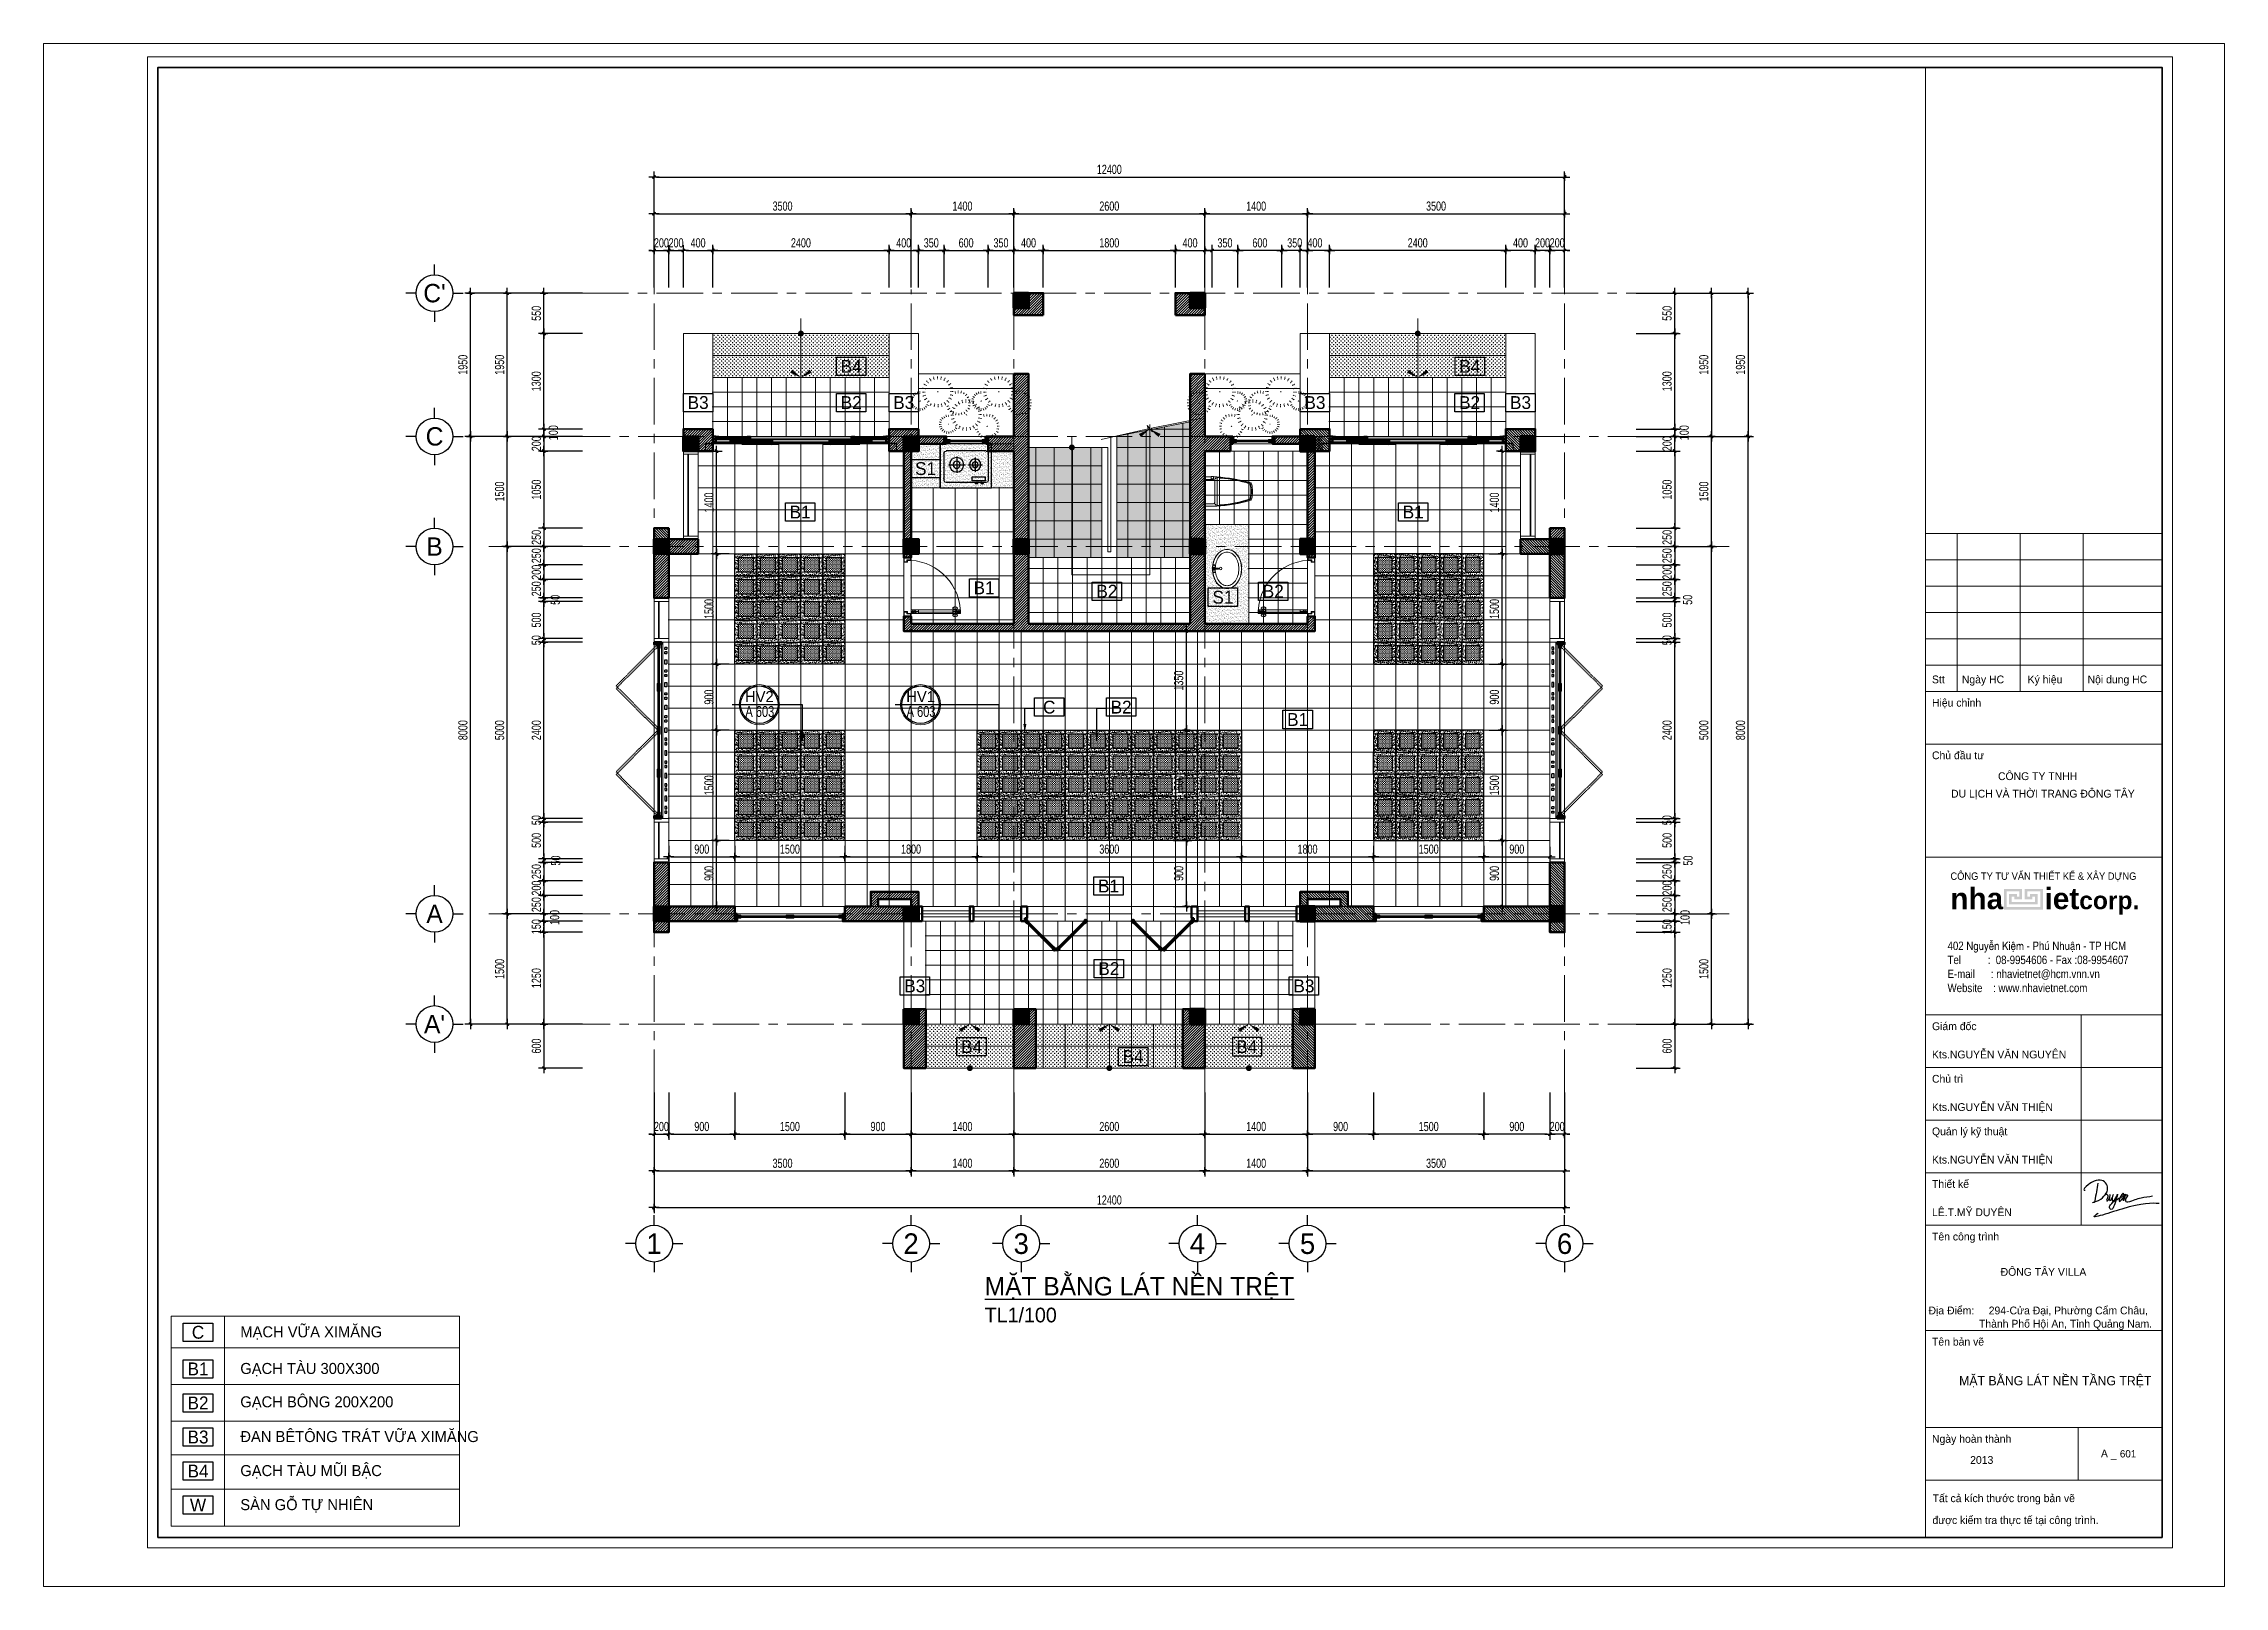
# Model space of a CAD drawing. Header units: inches. Extents: x 88947 to 296847, y 35049 to 161062.
# Drawn here: x 118647 to 148347, y 77053 to 98056 of the extents above; entities that cross this region are included whole.
import ezdxf
from ezdxf.enums import TextEntityAlignment as Align

# ---------------------------------------------------------------- set-up
doc = ezdxf.new("R2010")
doc.units = ezdxf.units.IN
doc.header["$MEASUREMENT"] = 0
doc.header["$PDMODE"] = 1
for name, pattern in [('ACAD_ISO03W100', [30, 12, -18]), ('CENTER', [50.8, 31.75, -6.35, 6.35, -6.35]), ('DASHED2', [9.525, 6.35, -3.175]), ('HIDDEN', [0.375, 0.25, -0.125])]:
    doc.linetypes.add(name, pattern=pattern)
for name, color, linetype in [('$AUDIT_BAD_LAYER1', 7, 'Continuous'), ('aaaa', 34, 'Continuous'), ('NHO', 8, 'Continuous'), ('NOITHAT', 34, 'Continuous'), ('text', 2, 'Continuous')]:
    doc.layers.add(name, color=color, linetype=linetype)
for name, color, linetype, lineweight in [('0.15', 175, 'Continuous', 20), ('0.4', 1, 'Continuous', 30), ('A-Dims', 145, 'Continuous', 25), ('A-Text', 30, 'Continuous', 9), ('A-Wall', 2, 'Continuous', 35), ('CUA', 42, 'Continuous', 20), ('DIM', 7, 'Continuous', 25), ('GHICHU', 40, 'Continuous', 18), ('HACTH', 8, 'Continuous', 5), ('HATCH', 8, 'Continuous', 5), ('KHUNG 1', 6, 'Continuous', 70), ('KHUNG 2', 144, 'Continuous', 18), ('KY HIEU', 4, 'Continuous', 25), ('mb$0$CUA', 42, 'Continuous', 20), ('mb$0$HATCH', 69, 'Continuous', 15), ('mb$0$net cat', 51, 'Continuous', 50), ('mb$0$net manh', 251, 'Continuous', 5), ('NEN', 5, 'Continuous', 9), ('NETMANH', 192, 'Continuous', 18), ('netthay', 254, 'Continuous', 25), ('THAY', 3, 'Continuous', 18), ('THIETBI', 55, 'Continuous', 13), ('tran', 202, 'Continuous', 15), ('TRUC', 252, 'ACAD_ISO03W100', 13), ('TUONG', 4, 'Continuous', 50), ('vdung', 56, 'Continuous', 9)]:
    doc.layers.add(name, color=color, linetype=linetype, lineweight=lineweight)
doc.styles.add('ATTR', font='romans.shx', dxfattribs={"width": 0.8, "height": 0.7})
doc.styles.add('FRANKO', font='VFRANKO.TTF')
doc.styles.add('KHUNGTEN', font='VHELVEB.TTF')
doc.styles.add('TAS-MTEXT', font='VAVOB.TTF', dxfattribs={"width": 0.75})
doc.styles.add('VHELVEN', font='VHELVEN.TTF')
doc.styles.add('VNI-HELVE-CONDENSE', font='VNARIAL.TTF', dxfattribs={"width": 0.7})
doc.dimstyles.new('TAS-100', dxfattribs={"dimscale": 50, "dimtxt": 2.5, "dimasz": 0.7, "dimexe": 1.5, "dimexo": 1.5, "dimgap": 0.8, "dimtad": 1, "dimdec": 0, "dimzin": 3, "dimdsep": 46, "dimtxsty": 'VNI-HELVE-CONDENSE', "dimblk": 'TICK', "dimcen": 2.5, "dimclrt": 71, "dimazin": 2, "dimtfac": 0.75, "dimtdec": 0, "dimtix": 1, "dimtmove": 2, "dimatfit": 2, "dimldrblk": 'TICK123', "dimfxl": 1.5, "dimtolj": 1, "dimtzin": 0, "dimarcsym": 0})
doc.dimstyles.new('TAS-50', dxfattribs={"dimscale": 25, "dimtxt": 2.5, "dimasz": 0.7, "dimexe": 1.5, "dimexo": 1.5, "dimgap": 0.8, "dimtad": 1, "dimdec": 0, "dimzin": 3, "dimdsep": 46, "dimtxsty": 'VNI-HELVE-CONDENSE', "dimblk": 'TICK', "dimcen": 2.5, "dimclrt": 71, "dimazin": 2, "dimtfac": 0.75, "dimtdec": 0, "dimtix": 1, "dimtmove": 2, "dimatfit": 2, "dimldrblk": 'TICK123', "dimfxl": 1.5, "dimtolj": 1, "dimtzin": 0, "dimarcsym": 0})
doc.dimstyles.new('TL100', dxfattribs={"dimscale": 0, "dimtxt": 250, "dimasz": 200, "dimexe": 100, "dimexo": 100, "dimgap": 100, "dimtad": 1, "dimdec": 0, "dimzin": 0, "dimdsep": 46, "dimtxsty": 'VNI-HELVE-CONDENSE', "dimblk": 'ARCHTICK', "dimcen": -6, "dimdle": 10, "dimclrd": 253, "dimclre": 256, "dimclrt": 256, "dimadec": 0, "dimazin": 0, "dimtfac": 0.005, "dimtdec": 0, "dimtix": 1, "dimtmove": 2, "dimatfit": 3, "dimldrblk": 'CLOSEDBLANK', "dimfxl": 1, "dimtolj": 1, "dimtzin": 0, "dimlwd": -1, "dimarcsym": 0})

msp = doc.modelspace()

# ---------------------------------------------------------------- texts
at = {"layer": 'A-Text', "style": 'FRANKO'}
for s, p in [('MAÏCH VÖÕA XIMAÊNG', (121326.2, 80518.6)), ('GAÏCH TAØU 300X300', (121326.2, 80019.9)), ('GAÏCH BOÂNG 200X200', (121326.2, 79565.8)), ('ÑAN BEÂTOÂNG TRAÙT VÖÕA XIMAÊNG', (121326.2, 79093)), ('GAÏCH TAØU MUÕI BAÄC', (121326.2, 78629.5)), ('SAØN GOÃ TÖÏ NHIEÂN', (121326.2, 78166))]:
    msp.add_text(s, height=150, dxfattribs=at).set_placement(p, align=Align.MIDDLE_LEFT)
at = {"layer": 'text', "style": 'FRANKO'}
for s, p in [('HV2', (128395, 89091.2)), ('HV1', (130590.7, 89091.2))]:
    msp.add_text(s, height=150, dxfattribs=at).set_placement(p, align=Align.CENTER)
at = {"layer": 'text', "style": 'TAS-MTEXT', "width": 0.75}
for p in [(128401.4, 88888.6), (130597.1, 88888.6)]:
    msp.add_text('A 603', height=150, dxfattribs=at).set_placement(p, align=Align.CENTER)
at = {"layer": 'text', "style": 'FRANKO'}
for s, height, p in [('MAËT BAÈNG LAÙT NEÀN TAÀNG TREÄT', 125, (144735, 79790.7)), ('601', 100, (146924.1, 78808.3))]:
    msp.add_text(s, height=height, dxfattribs=at).set_placement(p)
at = {"layer": 'text', "insert": (131464, 81264.4), "char_height": 250, "width": 8126.99, "attachment_point": 1, "style": 'FRANKO'}
msp.add_mtext('{\\LMAËT BAÈNG LAÙT NEÀN TREÄT \\P\\H0.8x;\\lTL1/100}', dxfattribs=at)

# ---------------------------------------------------------------- blocks, each defined once
blk = doc.blocks.new('A$C22DF5D2D')
for points in [[(-10, 1159), (-123, 479), (-148, 421), (-212, 409), (-104, 451), (219, 660), (363, 901), (147, 1267), (-150, 1235), (-388, 1094), (-537, 889), (-506, 892)], [(2356, 378), (916, 165), (-61, -39), (0, 0), (-61, -39)], [(255, 700), (290, 728), (339, 743), (363, 705), (341, 552), (331, 483), (357, 485), (464, 729), (431, 561), (448, 495), (513, 535), (530, 566), (588, 726), (535, 529), (559, 486), (639, 526), (747, 742), (622, 304), (565, 189), (507, 143), (444, 188), (443, 257), (521, 382), (803, 578), (926, 655), (981, 729), (981, 766), (870, 665), (831, 456), (904, 515), (1051, 736), (976, 480), (1094, 717), (1127, 703), (1105, 634), (1056, 499), (1066, 460), (1148, 442), (1421, 530), (1656, 597), (2094, 666)]]:
    blk.add_spline(points, degree=3)
blk = doc.blocks.new('khung ten')
at = {"layer": '0.4'}
h = blk.add_hatch(color=256, dxfattribs=at)
h.paths.add_polyline_path([(303108, -206615), (302758, -206615), (302758, -207015), (303508, -207015), (303508, -206615), (303158, -206615), (303158, -206815), (303308, -206815), (303308, -206765), (303358, -206765), (303358, -206865), (302908, -206865), (302908, -206765), (302958, -206765), (302958, -206815), (303108, -206815)])
h.paths.add_polyline_path([(303058, -206665), (303058, -206765), (303008, -206765), (303008, -206715), (302858, -206715), (302858, -206915), (303408, -206915), (303408, -206715), (303258, -206715), (303258, -206765), (303208, -206765), (303208, -206665), (303458, -206665), (303458, -206965), (302808, -206965), (302808, -206665)], flags=16)
at = {"layer": '0.15', "ltscale": 0.7}
blk.add_line((301249, -213090), (305804, -213090), dxfattribs=at)
at = {"layer": 'A-Wall', "ltscale": 0.7}
blk.add_lwpolyline([(267204, -219099), (305804, -219099), (305804, -190799), (267204, -190799)], close=True, dxfattribs=at)
at = {"layer": 'KHUNG 2', "ltscale": 0.7}
for p, q in [((301249, -219099), (301249, -190799)), ((301249, -199776), (305804, -199776)), ((301856, -202813), (301856, -199776)), ((303071, -202813), (303071, -199776)), ((304286, -202813), (304286, -199776)), ((301249, -200282), (305804, -200282)), ((301249, -200789), (305804, -200789)), ((305804, -201295), (301249, -201295)), ((301249, -201801), (305804, -201801)), ((301249, -202307), (305804, -202307)), ((301249, -202813), (305804, -202813)), ((301249, -203826), (305804, -203826)), ((301249, -206004), (305804, -206004)), ((301249, -209041), (305804, -209041)), ((304246, -213090), (304246, -209041)), ((301249, -210053), (305804, -210053)), ((301249, -211065), (305804, -211065)), ((301249, -212078), (305804, -212078)), ((301249, -213090), (305804, -213090)), ((301249, -215115), (305804, -215115)), ((301249, -216986), (305804, -216986)), ((304185, -217998), (304185, -216986)), ((301249, -217998), (305804, -217998))]:
    blk.add_line(p, q, dxfattribs=at)
blk.add_lwpolyline([(267004, -219299), (306004, -219299), (306004, -190599), (267004, -190599)], close=True, dxfattribs=at)
at = {"layer": 'NETMANH', "ltscale": 0.7}
blk.add_lwpolyline([(265004, -220042), (307004, -220042), (307004, -190342), (265004, -190342)], close=True, dxfattribs=at)
at = {"layer": 'text', "linetype": 'Continuous', "xscale": 0.5, "yscale": 0.5, "zscale": 0.5}
blk.add_blockref('A$C22DF5D2D', (304573, -212860), dxfattribs=at)
at = {"layer": '$AUDIT_BAD_LAYER1', "color": 2, "linetype": 'Continuous', "style": 'KHUNGTEN', "width": 0.9}
blk.add_text('COÂNG TY TÖ VAÁN THIEÁT KEÁ & XAÂY DÖÏNG', height=142.53, dxfattribs=at).set_placement((303519, -206369), align=Align.MIDDLE_CENTER)
at = {"layer": '$AUDIT_BAD_LAYER1', "color": 2, "linetype": 'Continuous', "insert": (301673, -207630), "char_height": 161.97, "width": 6102.51, "attachment_point": 1, "style": 'KHUNGTEN'}
blk.add_mtext('{\\fVNI-Helve-Condense|b0|i0|c0|p2;402 Nguyeãn Kieäm - Phuù Nhuaän - TP HCM \\PTel          :  08-9954606 - Fax :08-9954607\\PE-mail      : nhavietnet@hcm.vnn.vn\\PWebsite    : www.nhavietnet.com}', dxfattribs=at)
at = {"layer": 'text', "linetype": 'Continuous', "style": 'FRANKO'}
for s, p in [('Stt', (301373, -202657)), ('Ngaøy HC', (301948, -202657)), ('Kyù hieäu', (303215, -202657)), ('Noäi dung HC', (304369, -202657)), ('Hieäu chænh', (301373, -203106)), ('Chuû ñaàu tö', (301373, -204118)), ('COÂNG TY TNHH ', (302644, -204520)), ('DU LÒCH VAØ THÔØI TRANG ÑOÂNG TAÂY', (301740, -204857)), ('Giaùm ñoác', (301373, -209334)), ('Kts.NGUYEÃN VAÊN NGUYEÂN', (301373, -209878)), ('Chuû trì', (301373, -210346)), ('Kts.NGUYEÃN VAÊN THIEÄN', (301373, -210890)), ('Quaûn lyù kyõ thuaät', (301373, -211358)), ('Kts.NGUYEÃN VAÊN THIEÄN', (301373, -211903)), ('Thieát keá', (301373, -212370)), ('LEÂ.T.MYÕ DUYEÂN', (301373, -212915)), ('Teân coâng trình', (301373, -213383)), ('ÑOÂNG TAÂY VILLA', (302695, -214063)), ('Ñòa Ñieåm:     294-Cöûa Ñaïi, Phöôøng Caåm Chaâu, ', (301306, -214806)), ('Thaønh Phoá Hoäi An, Tænh Quaûng Nam.', (302278, -215061)), ('Teân baûn veõ ', (301373, -215407)), ('Ngaøy hoaøn thaønh', (301373, -217278)), ('2013', (302108, -217684)), ('A _ ', (304627, -217560)), ('Taát caû kích thöôùc trong baûn veõ ', (301385, -218421)), ('ñöôïc kieåm tra thöïc teá taïi coâng trình.', (301381, -218842))]:
    blk.add_text(s, height=150, dxfattribs=at).set_placement(p)
at = {"layer": 'text', "linetype": 'Continuous', "insert": (303546, -206852), "char_height": 410.12, "width": 9417.44, "attachment_point": 5, "style": 'KHUNGTEN'}
blk.add_mtext('{\\fVNI-Helve|b1|i0|c0|p2;nha     iet\\H0.8274x;corp.}', dxfattribs=at)
blk = doc.blocks.new('syb-floor')
at = {"linetype": 'Continuous'}
blk.add_lwpolyline([(-4.79, -2.5), (-4.79, 2.5), (3.22, 2.5), (3.22, -2.5)], close=True, dxfattribs=at)
blk.add_attdef('SYB-FLOOR', text='', height=2.5, dxfattribs=at).set_placement((-0.78, 0), align=Align.MIDDLE_CENTER)
blk = doc.blocks.new('A$C572C6810')
at = {"layer": 'mb$0$HATCH'}
h = blk.add_hatch(dxfattribs=at)
h.set_pattern_fill('ANSI32', color=256, style=0)
h.set_pattern_definition([(315, (-1420, -132.5), (-6.73519, -6.73519), []), (315, (-1415.51, -132.5), (-6.73519, -6.73519), [])])
h.paths.add_polyline_path([(-1420, -142.5), (-800, -142.5), (-800, -132.5), (-1420, -132.5)])
h = blk.add_hatch(dxfattribs=at)
h.set_pattern_fill('ANSI32', color=256, style=0)
h.set_pattern_definition([(225, (-80, -132.5), (6.73519, -6.73519), []), (225, (-84.49, -132.5), (6.73519, -6.73519), [])])
h.paths.add_polyline_path([(-80, -142.5), (-700, -142.5), (-700, -132.5), (-80, -132.5)])
at = {"layer": 'mb$0$CUA'}
for points in [[(-1500, -200), (0, -200), (0, 0), (-1500, 0)], [(-30, -200), (-30, -100), (-1470, -100), (-1470, -200)], [(-30, -150), (-30, -100), (-1470, -100), (-1470, -150)], [(-750, -125), (-750, -150), (-1420, -150), (-1420, -125)], [(-1420, -142.5), (-800, -142.5), (-800, -132.5), (-1420, -132.5)], [(-750, -125), (-750, -150), (-80, -150), (-80, -125)], [(-80, -142.5), (-700, -142.5), (-700, -132.5), (-80, -132.5)]]:
    blk.add_lwpolyline(points, close=True, dxfattribs=at)
at = {"layer": 'mb$0$net cat'}
for points in [[(-1500, -200), (-1500, -100), (-1470, -100), (-1470, -200)], [(-1470, -125), (-1470, -150), (-1420, -150), (-1420, -125)], [(-750, -125), (-750, -150), (-800, -150), (-800, -125)], [(-750, -125), (-750, -150), (-700, -150), (-700, -125)], [(-30, -125), (-30, -150), (-80, -150), (-80, -125)], [(0, -200), (0, -100), (-30, -100), (-30, -200)]]:
    blk.add_lwpolyline(points, close=True, dxfattribs=at)
at = {"layer": 'mb$0$net manh'}
for points in [[(-1500, -200), (-1470, -100)], [(-1470, -200), (-1500, -100)], [(-1470, -150), (-1420, -125)], [(-1470, -125), (-1420, -150)], [(-750, -150), (-800, -125)], [(-750, -125), (-800, -150)], [(-750, -150), (-700, -125)], [(-750, -125), (-700, -150)], [(-30, -150), (-80, -125)], [(-30, -125), (-80, -150)], [(0, -200), (-30, -100)], [(-30, -200), (0, -100)]]:
    blk.add_lwpolyline(points, dxfattribs=at)
blk = doc.blocks.new('WC05_P')
for p, q in [((-210, 430), (-210, 409)), ((-202, 439), (-180, 439)), ((-202, 400), (-180, 400)), ((-167, 379), (-188, 357)), ((-171, 430), (-171, 409)), ((-163, 542), (-163, 401)), ((-143, 381), (214, 381)), ((234, 542), (234, 401)), ((237, 379), (258, 357)), ((-192, 342), (263, 342)), ((-159, 303), (229, 303))]:
    blk.add_line(p, q)
blk.add_lwpolyline([(-202, 439), (-202, 532, -0.414214), (-192, 542), (263, 542, -0.414214), (273, 532), (273, 352, -0.056436), (178, -206, -0.271858), (161, -222, -0.114547), (-91, -222, -0.271578), (-107, -206, -0.056423), (-202, 352), (-202, 400)], format="xyb")
for centre, radius, start, end in [((-201, 430), 9.11, 96.9667, 179.7014), ((-201, 409), 9.12, 180.3051, 262.9578), ((-180, 430), 9, 0, 90), ((-180, 409), 9, 270, 0), ((-143, 401), 20, 180, 270), ((214, 401), 20, 270, 0), ((-192, 352), 10, 180, 270), ((1906, 447), 2103, 182.8743, 197.6554), ((-159, 280), 22.5, 90, 184.6246), ((1906, 447), 2095, 184.6245, 197.5277), ((-1836, 447), 2095, 342.464, 355.3754), ((-1836, 447), 2103, 342.3446, 357.1257), ((229, 280), 22.5, 355.3754, 90), ((263, 352), 10, 270, 0), ((-76, -184), 22.5, 197.6554, 257.5059), ((-70, -177), 22.5, 197.5277, 258.1005), ((35, 318), 536, 257.5059, 282.4941), ((36, 324), 535, 258.1005, 281.7373), ((140, -177), 22.5, 281.7373, 342.464), ((146, -184), 22.5, 282.4941, 342.3446)]:
    blk.add_arc(centre, radius, start, end)
blk = doc.blocks.new('C DDFFG')
for p, q in [((1786473, 1255892), (1786476, 1255913)), ((1786484, 1255890), (1786473, 1255892)), ((1786476, 1255913), (1786487, 1255912)), ((1786522, 1255886), (1786508, 1255888)), ((1786510, 1255909), (1786522, 1255908)), ((1786522, 1255886), (1786522, 1255963)), ((1786522, 1255963), (1786535, 1255963)), ((1786535, 1255886), (1786522, 1255886)), ((1786536, 1255881), (1786522, 1255880)), ((1786535, 1255963), (1786535, 1255886)), ((1786547, 1255909), (1786535, 1255908)), ((1786535, 1255886), (1786549, 1255888)), ((1786582, 1255913), (1786571, 1255912)), ((1786574, 1255890), (1786584, 1255892)), ((1786584, 1255892), (1786582, 1255913))]:
    blk.add_line(p, q)
at = {"extrusion": (0, 0, -1)}
for centre, major_axis, start_param, end_param in [((1786411, 1256077), (-107, 107), -0.785398, -0.251079), ((1786411, 1256077), (-107, 107), -1.319717, -0.785398), ((1786466, 1256045), (-152, -152), 1.319717, 1.745469), ((1786411, 1256077), (-80.8, 80.8), -0.785398, -0.251079), ((1786411, 1256077), (-80.8, -80.8), 0.251079, 0.785398), ((1786466, 1256045), (-126, 126), -0.251079, 0.174672), ((1786466, 1256110), (-126, 126), 4.537717, 4.963468), ((1786502, 1255993), (-197, 197), 0.174672, 0.503187), ((1786502, 1255993), (-171, -171), 1.745469, 2.073984), ((1786526, 1255912), (-257, 257), 0.503187, 0.785398), ((1786526, 1255912), (-231, 231), 0.503187, 0.785398), ((1786526, 1255912), (-257, -257), 2.356194, 2.638405), ((1786526, 1255912), (-231, -231), 2.356194, 2.638405), ((1786550, 1255993), (-171, 171), 1.067609, 1.396124), ((1786550, 1255993), (-197, -197), 2.638405, 2.96692), ((1786586, 1256045), (-126, -126), 2.96692, 3.392672), ((1786586, 1256110), (-126, -126), 4.46131, 4.887061), ((1786586, 1256045), (-152, 152), 1.396124, 1.821875), ((1786641, 1256077), (-80.8, 80.8), 1.821875, 2.356194), ((1786641, 1256077), (-80.8, 80.8), 2.356194, 2.890514), ((1786641, 1256077), (-107, 107), 1.821875, 2.356194), ((1786641, 1256077), (-107, -107), 3.926991, 4.46131), ((1786466, 1256110), (-152, 152), 4.537717, 4.963468), ((1786502, 1256162), (-197, 197), 4.209202, 4.537717), ((1786502, 1256162), (-171, 171), 4.209202, 4.537717), ((1786526, 1256243), (-257, -257), 5.508997, 5.779998), ((1786526, 1256243), (-231, -231), 5.508997, 5.779998), ((1786497, 1255900), (-11.5, -11.5), 0.785398, 7.068583), ((1786531, 1255990), (-11.9, 11.9), -0.785398, 5.497787), ((1786526, 1256243), (-231, -231), 5.215576, 5.46972), ((1786526, 1256243), (-257, -257), 5.215576, 5.46972), ((1786560, 1255900), (-11.5, -11.5), 0.785398, 7.068583), ((1786550, 1256162), (-171, -171), 4.887061, 5.215576), ((1786550, 1256162), (-197, -197), 4.887061, 5.215576), ((1786586, 1256110), (-152, -152), 4.46131, 4.887061)]:
    blk.add_ellipse(centre, major_axis=major_axis, ratio=1, start_param=start_param, end_param=end_param, dxfattribs=at)
blk = doc.blocks.new('_ArchTick')
at = {"color": 0, "linetype": 'ByBlock', "const_width": 0.15}
blk.add_lwpolyline([(-0.5, -0.5), (0.5, 0.5)], dxfattribs=at)
blk = doc.blocks.new('111113435445')
at = {"layer": 'aaaa', "color": 0}
for p, q in [((600, 700), (0, 700)), ((99, 72), (99, 618)), ((506, 645), (119, 645)), ((526, 72), (526, 618)), ((175, 474), (397, 474)), ((286, 585), (286, 356)), ((286, 320), (286, 124)), ((600, 0), (0, 0)), ((119, 45), (506, 45)), ((188, 222), (384, 222))]:
    blk.add_line(p, q, dxfattribs=at)
for points in [[(0, 700), (600, 700), (600, 0), (0, 0)], [(505, 261), (451, 261), (451, 84), (505, 84)], [(531, 221), (540, 221), (540, 184), (531, 184)], [(531, 147), (540, 147), (540, 110), (531, 110)]]:
    blk.add_lwpolyline(points, close=True, dxfattribs=at)
for centre, radius in [((286, 474), 98.1), ((286, 222), 78.4), ((286, 474), 49), ((286, 222), 39.2)]:
    blk.add_circle(centre, radius, dxfattribs=at)
for centre, start, end in [((124, 621), 100.5981, 187.655), ((502, 621), 352.336, 79.3998), ((124, 69), 172.3481, 259.3958), ((502, 69), 280.6022, 7.658)]:
    blk.add_arc(centre, 24.4, start, end, dxfattribs=at)
blk = doc.blocks.new('121222')
at = {"layer": 'TRUC', "color": 95}
for p, q in [((106, -79521), (103, -79432)), ((197, -79532), (218, -79444)), ((-239, -79883), (-328, -79885)), ((-230, -79791), (-316, -79770)), ((-225, -79974), (-311, -79999)), ((-274, -79662), (-197, -79705)), ((-188, -80058), (-264, -80104)), ((-143, -79630), (-206, -79569)), ((-129, -80129), (-191, -80194)), ((-70, -79573), (-116, -79497)), ((-98, -80262), (-56, -80185)), ((15, -79536), (-11, -79450)), ((326, -79486), (284, -79564)), ((411, -80167), (304, -80141)), ((357, -79620), (419, -79554)), ((357, -80007), (454, -80060)), ((415, -79691), (492, -79644)), ((521, -79966), (442, -79890)), ((453, -79775), (538, -79750)), ((612, -79895), (554, -79800)), ((718, -79849), (686, -79741)), ((831, -79831), (829, -79719)), ((946, -79844), (972, -79735)), ((1107, -79787), (1054, -79884)), ((1146, -79954), (1223, -79872)), ((1169, -79789), (1227, -79821)), ((1219, -80042), (1314, -79984)), ((1268, -79765), (1220, -79719)), ((1265, -80148), (1372, -80116)), ((1322, -79722), (1287, -79665)), ((1385, -79694), (1366, -79630)), ((1454, -79683), (1452, -79616)), ((1522, -79691), (1538, -79626)), ((1534, -80202), (1553, -80266)), ((1619, -79657), (1587, -79715)), ((1598, -80174), (1632, -80231)), ((1642, -79757), (1689, -79708)), ((1652, -80131), (1700, -80177)), ((1686, -79810), (1743, -79775)), ((1751, -80107), (1693, -80075)), ((1714, -79873), (1778, -79855)), ((1718, -80011), (1782, -80026)), ((1725, -79942), (1792, -79940)), ((31, -80216), (10, -80304)), ((122, -80227), (124, -80317)), ((213, -80213), (238, -80299)), ((400, -80282), (289, -80285)), ((418, -80396), (311, -80428)), ((465, -80502), (370, -80560)), ((538, -80590), (460, -80672)), ((577, -80757), (630, -80660)), ((738, -80700), (711, -80809)), ((852, -80713), (855, -80825)), ((966, -80695), (997, -80803)), ((1071, -80649), (1129, -80744)), ((1162, -80578), (1242, -80654)), ((1327, -80537), (1230, -80484)), ((1272, -80376), (1379, -80402)), ((1283, -80262), (1395, -80259)), ((1466, -80213), (1468, -80280))]:
    blk.add_line(p, q, dxfattribs=at)
for points in [[(110, -79869), (98, -79879), (119, -79882)], [(1457, -79944), (1448, -79951), (1463, -79954)], [(837, -80265), (822, -80278), (848, -80282)]]:
    blk.add_lwpolyline(points, close=True, dxfattribs=at)
at = {"layer": 'TRUC', "color": 95, "style": 'ATTR', "width": 0.8, "flags": 9}
blk.add_attdef('ESTCODE', (837, -80265), '', height=6.45, rotation=331.35154, dxfattribs=at)
blk = doc.blocks.new('A$C6DAC4EB2')
at = {"linetype": 'Continuous'}
for p, q in [((-100, 0), (-100, -39)), ((0, 0), (-100, 0)), ((0, 0), (-100, 0)), ((0, -64), (0, 0)), ((-773, -90), (-773, -39)), ((-773, -39), (-773, -90)), ((-670, -39), (-773, -39)), ((-773, -39), (-100, -39)), ((-100, -90), (-773, -90)), ((-773, -90), (-670, -90)), ((-670, -90), (-670, -39)), ((-670, -59), (-203, -59)), ((-203, -39), (-100, -39)), ((-203, -90), (-203, -39)), ((-100, -90), (-203, -90)), ((-100, -800), (-100, -39)), ((-100, -39), (-100, -90)), ((-100, -39), (-100, -90)), ((-100, -39), (-50, -39)), ((-50, -39), (-50, -64)), ((-50, -64), (0, -64)), ((-100, -800), (-100, -761)), ((-100, -761), (-50, -761)), ((0, -800), (-100, -800)), ((-100, -800), (0, -800)), ((-100, -800), (0, -800)), ((-50, -761), (-50, -736)), ((-50, -736), (0, -736)), ((0, -736), (0, -800))]:
    blk.add_line(p, q, dxfattribs=at)
at = {"color": 7}
for p, q in [((-770, -42), (-770, -87)), ((-674, -42), (-770, -42)), ((-770, -87), (-674, -87)), ((-674, -87), (-674, -42)), ((-199, -42), (-103, -42)), ((-199, -87), (-199, -42)), ((-103, -87), (-199, -87)), ((-103, -42), (-103, -87)), ((-94, -6), (-94, -32)), ((-6, -6), (-94, -6)), ((-94, -32), (-44, -32)), ((-44, -32), (-44, -58)), ((-44, -58), (-6, -58)), ((-6, -58), (-6, -6)), ((-94, -794), (-94, -768)), ((-94, -768), (-44, -768)), ((-6, -794), (-94, -794)), ((-44, -768), (-44, -742)), ((-44, -742), (-6, -742)), ((-6, -742), (-6, -794))]:
    blk.add_line(p, q, dxfattribs=at)
at = {"linetype": 'Continuous', "extrusion": (0, 0, -1)}
for centre, major_axis, ratio, start_param, end_param in [((-700, -63), (45.3, 45.3), 1, -0.989618, -0.785398), ((-700, -63), (-45.3, 45.3), 1, 0.785398, 0.989618), ((-11, -4), (568, 529), 0.962686, 2.419028, 3.864157), ((-746, -19), (36.9, 36.9), 1, 1.233295, 2.818084), ((-833, -100), (-60.7, 60.7), 1, 1.609162, 2.192883), ((-674, 4), (-66.7, 66.7), 1, 4.202517, 4.984819), ((-691, 0), (47.5, 47.5), 1, 2.101802, 3.256141), ((-724, -15), (6.03, 6.03), 1, 3.926991, 4.618827), ((-724, -15), (6.03, 6.03), 1, 3.235155, 3.926991), ((-724, -112), (-6.03, 6.03), 1, 5.497787, 6.189623), ((-724, -112), (6.03, 6.03), 1, 3.235155, 3.926991), ((-712, -24), (16.3, 16.3), 1, 4.618827, 5.03414), ((-712, -6), (-16.3, 16.3), 1, 4.390638, 4.805951), ((-712, -121), (16.3, 16.3), 1, 4.618827, 5.03414), ((-712, -102), (-16.3, 16.3), 1, 4.390638, 4.805951), ((-705, -39), (28.1, 28.1), 1, -1.249046, -0.989618), ((-705, 9), (28.1, 28.1), 1, 2.560414, 2.819842), ((-705, -136), (-28.1, 28.1), 1, 0.321751, 0.581179), ((-705, -87), (-28.1, 28.1), 1, 4.13121, 4.390638), ((-700, 33), (45.3, 45.3), 1, 2.356194, 2.560414), ((-700, -160), (-45.3, 45.3), 1, 0.581179, 0.785398), ((-700, -64), (-45.3, 45.3), 1, 3.926991, 4.13121), ((-700, 33), (45.3, 45.3), 1, 2.151975, 2.356194), ((-700, -160), (45.3, 45.3), 1, -0.785398, -0.581179), ((-700, -64), (45.3, 45.3), 1, 2.151975, 2.356194), ((-695, -39), (28.1, 28.1), 1, -0.581179, -0.321751), ((-695, 9), (-28.1, 28.1), 1, 3.463343, 3.722771), ((-695, -136), (28.1, 28.1), 1, -0.581179, -0.321751), ((-695, -87), (28.1, 28.1), 1, 1.892547, 2.151975), ((-688, -24), (16.3, 16.3), 1, -0.321751, 0.093562), ((-688, -6), (-16.3, 16.3), 1, 3.04803, 3.463343), ((-688, -121), (-16.3, 16.3), 1, 1.249046, 1.664359), ((-688, -102), (-16.3, 16.3), 1, 3.04803, 3.463343), ((-676, -15), (-6.03, 6.03), 1, 1.664359, 2.356194), ((-676, -15), (-6.03, 6.03), 1, 2.356194, 3.04803), ((-676, -112), (6.03, 6.03), 1, 0.093562, 0.785398), ((-676, -112), (-6.03, 6.03), 1, 2.356194, 3.04803), ((-182, 0), (-47.5, 47.5), 1, 3.027044, 4.181384), ((-127, -19), (-36.9, 36.9), 1, 3.465101, 5.04989), ((-199, 4), (-66.7, -66.7), 1, 4.439959, 5.222261), ((-40, -100), (-60.7, 60.7), 1, -0.622087, -0.038366)]:
    blk.add_ellipse(centre, major_axis=major_axis, ratio=ratio, start_param=start_param, end_param=end_param, dxfattribs=at)
blk = doc.blocks.new('TICK')
at = {"layer": 'A-Dims', "color": 1}
for p, q in [((-2, 0), (2, 0)), ((0, 1.5), (0, -1.5))]:
    blk.add_line(p, q, dxfattribs=at)
at = {"layer": 'A-Dims', "color": 1, "const_width": 0.788}
blk.add_lwpolyline([(-0.33, -0.35), (0.38, 0.38)], dxfattribs=at)
at = {"layer": 'A-Dims', "color": 1, "const_width": 0.394}
for points in [[(0.24, 0.52, -0.414214), (0.52, 0.52, -1)], [(0.52, 0.52, -0.414214), (0.52, 0.24, -1)], [(-0.47, -0.21, 0.414214), (-0.47, -0.49, 1)], [(-0.47, -0.49, 0.414214), (-0.19, -0.49, 1)]]:
    blk.add_lwpolyline(points, format="xyb", dxfattribs=at)
blk = doc.blocks.new('TICK123')
at = {"layer": 'A-Dims', "color": 1}
blk.add_lwpolyline([(0.05, 0, 0, 0.84, 0), (-2.11, 0, 8.4, 8.4, 0)], format="xyseb", dxfattribs=at)
blk = doc.blocks.new('*D413')
at = {"layer": 'Defpoints', "color": 0}
for p in [(127161, 87211), (128061, 87209), (128061, 86985)]:
    blk.add_point(p, dxfattribs=at)
at = {"layer": 'DIM', "color": 0, "lineweight": -2}
for p, q in [((127161, 87136), (127161, 86910)), ((128061, 87134), (128061, 86910)), ((127196, 86985), (128026, 86985))]:
    blk.add_line(p, q, dxfattribs=at)
at = {"layer": 'DIM', "color": 0, "lineweight": -2, "xscale": 35, "yscale": 35, "zscale": 35, "rotation": 180}
blk.add_blockref('TICK', (127161, 86985), dxfattribs=at)
at = {"layer": 'DIM', "color": 0, "lineweight": -2, "xscale": 35, "yscale": 35, "zscale": 35}
blk.add_blockref('TICK', (128061, 86985), dxfattribs=at)
at = {"layer": 'DIM', "color": 71, "insert": (127611, 87089), "char_height": 125, "attachment_point": 5, "style": 'VNI-HELVE-CONDENSE'}
blk.add_mtext('\\A1;900', dxfattribs=at)
blk = doc.blocks.new('*D414')
at = {"layer": 'Defpoints', "color": 0}
for p in [(128061, 87209), (129561, 87209), (129561, 86985)]:
    blk.add_point(p, dxfattribs=at)
at = {"layer": 'DIM', "color": 0, "lineweight": -2}
for p, q in [((128061, 87134), (128061, 86910)), ((129561, 87134), (129561, 86910)), ((128096, 86985), (129526, 86985))]:
    blk.add_line(p, q, dxfattribs=at)
at = {"layer": 'DIM', "color": 0, "lineweight": -2, "xscale": 35, "yscale": 35, "zscale": 35, "rotation": 180}
blk.add_blockref('TICK', (128061, 86985), dxfattribs=at)
at = {"layer": 'DIM', "color": 0, "lineweight": -2, "xscale": 35, "yscale": 35, "zscale": 35}
blk.add_blockref('TICK', (129561, 86985), dxfattribs=at)
at = {"layer": 'DIM', "color": 71, "insert": (128811, 87089), "char_height": 125, "attachment_point": 5, "style": 'VNI-HELVE-CONDENSE'}
blk.add_mtext('\\A1;1500', dxfattribs=at)
blk = doc.blocks.new('*D415')
at = {"layer": 'Defpoints', "color": 0}
for p in [(129561, 87209), (131361, 87209), (131361, 86985)]:
    blk.add_point(p, dxfattribs=at)
at = {"layer": 'DIM', "color": 0, "lineweight": -2}
for p, q in [((129561, 87134), (129561, 86910)), ((131361, 87134), (131361, 86910)), ((129596, 86985), (131326, 86985))]:
    blk.add_line(p, q, dxfattribs=at)
at = {"layer": 'DIM', "color": 0, "lineweight": -2, "xscale": 35, "yscale": 35, "zscale": 35, "rotation": 180}
blk.add_blockref('TICK', (129561, 86985), dxfattribs=at)
at = {"layer": 'DIM', "color": 0, "lineweight": -2, "xscale": 35, "yscale": 35, "zscale": 35}
blk.add_blockref('TICK', (131361, 86985), dxfattribs=at)
at = {"layer": 'DIM', "color": 71, "insert": (130461, 87089), "char_height": 125, "attachment_point": 5, "style": 'VNI-HELVE-CONDENSE'}
blk.add_mtext('\\A1;1800', dxfattribs=at)
blk = doc.blocks.new('*D403')
at = {"layer": 'Defpoints', "color": 0}
for p in [(131361, 87209), (134961, 87209), (134961, 86985)]:
    blk.add_point(p, dxfattribs=at)
at = {"layer": 'DIM', "color": 0, "lineweight": -2}
for p, q in [((131361, 87134), (131361, 86910)), ((134961, 87134), (134961, 86910)), ((131396, 86985), (134926, 86985))]:
    blk.add_line(p, q, dxfattribs=at)
at = {"layer": 'DIM', "color": 0, "lineweight": -2, "xscale": 35, "yscale": 35, "zscale": 35, "rotation": 180}
blk.add_blockref('TICK', (131361, 86985), dxfattribs=at)
at = {"layer": 'DIM', "color": 0, "lineweight": -2, "xscale": 35, "yscale": 35, "zscale": 35}
blk.add_blockref('TICK', (134961, 86985), dxfattribs=at)
at = {"layer": 'DIM', "color": 71, "insert": (133161, 87089), "char_height": 125, "attachment_point": 5, "style": 'VNI-HELVE-CONDENSE'}
blk.add_mtext('\\A1;3600', dxfattribs=at)
blk = doc.blocks.new('*D416')
at = {"layer": 'Defpoints', "color": 0}
for p in [(134961, 87209), (136761, 87209), (136761, 86985)]:
    blk.add_point(p, dxfattribs=at)
at = {"layer": 'DIM', "color": 0, "lineweight": -2}
for p, q in [((134961, 87134), (134961, 86910)), ((136761, 87134), (136761, 86910)), ((134996, 86985), (136726, 86985))]:
    blk.add_line(p, q, dxfattribs=at)
at = {"layer": 'DIM', "color": 0, "lineweight": -2, "xscale": 35, "yscale": 35, "zscale": 35, "rotation": 180}
blk.add_blockref('TICK', (134961, 86985), dxfattribs=at)
at = {"layer": 'DIM', "color": 0, "lineweight": -2, "xscale": 35, "yscale": 35, "zscale": 35}
blk.add_blockref('TICK', (136761, 86985), dxfattribs=at)
at = {"layer": 'DIM', "color": 71, "insert": (135861, 87089), "char_height": 125, "attachment_point": 5, "style": 'VNI-HELVE-CONDENSE'}
blk.add_mtext('\\A1;1800', dxfattribs=at)
blk = doc.blocks.new('*D417')
at = {"layer": 'Defpoints', "color": 0}
for p in [(136761, 87209), (138261, 87209), (138261, 86985)]:
    blk.add_point(p, dxfattribs=at)
at = {"layer": 'DIM', "color": 0, "lineweight": -2}
for p, q in [((136761, 87134), (136761, 86910)), ((138261, 87134), (138261, 86910)), ((136796, 86985), (138226, 86985))]:
    blk.add_line(p, q, dxfattribs=at)
at = {"layer": 'DIM', "color": 0, "lineweight": -2, "xscale": 35, "yscale": 35, "zscale": 35, "rotation": 180}
blk.add_blockref('TICK', (136761, 86985), dxfattribs=at)
at = {"layer": 'DIM', "color": 0, "lineweight": -2, "xscale": 35, "yscale": 35, "zscale": 35}
blk.add_blockref('TICK', (138261, 86985), dxfattribs=at)
at = {"layer": 'DIM', "color": 71, "insert": (137511, 87089), "char_height": 125, "attachment_point": 5, "style": 'VNI-HELVE-CONDENSE'}
blk.add_mtext('\\A1;1500', dxfattribs=at)
blk = doc.blocks.new('*D418')
at = {"layer": 'Defpoints', "color": 0}
for p in [(138261, 87209), (139161, 87198), (139161, 86985)]:
    blk.add_point(p, dxfattribs=at)
at = {"layer": 'DIM', "color": 0, "lineweight": -2}
for p, q in [((138261, 87134), (138261, 86910)), ((139161, 87123), (139161, 86910)), ((138296, 86985), (139126, 86985))]:
    blk.add_line(p, q, dxfattribs=at)
at = {"layer": 'DIM', "color": 0, "lineweight": -2, "xscale": 35, "yscale": 35, "zscale": 35, "rotation": 180}
blk.add_blockref('TICK', (138261, 86985), dxfattribs=at)
at = {"layer": 'DIM', "color": 0, "lineweight": -2, "xscale": 35, "yscale": 35, "zscale": 35}
blk.add_blockref('TICK', (139161, 86985), dxfattribs=at)
at = {"layer": 'DIM', "color": 71, "insert": (138711, 87089), "char_height": 125, "attachment_point": 5, "style": 'VNI-HELVE-CONDENSE'}
blk.add_mtext('\\A1;900', dxfattribs=at)
blk = doc.blocks.new('*D419')
at = {"layer": 'Defpoints', "color": 0}
for p in [(138261, 89609), (138510, 89609), (138261, 88709)]:
    blk.add_point(p, dxfattribs=at)
at = {"layer": 'DIM', "color": 0, "lineweight": -2}
for p, q in [((138336, 89609), (138585, 89609)), ((138510, 88744), (138510, 89574)), ((138336, 88709), (138585, 88709))]:
    blk.add_line(p, q, dxfattribs=at)
at = {"layer": 'DIM', "color": 0, "lineweight": -2, "xscale": 35, "yscale": 35, "zscale": 35}
for p, rotation in [((138510, 89609), 90), ((138510, 88709), 270)]:
    blk.add_blockref('TICK', p, dxfattribs=dict(at, rotation=rotation))
at = {"layer": 'DIM', "color": 71, "insert": (138406, 89159), "char_height": 125, "attachment_point": 5, "rotation": 90, "style": 'VNI-HELVE-CONDENSE'}
blk.add_mtext('\\A1;900', dxfattribs=at)
blk = doc.blocks.new('*D420')
at = {"layer": 'Defpoints', "color": 0}
for p in [(138261, 91109), (138510, 91109), (138261, 89609)]:
    blk.add_point(p, dxfattribs=at)
at = {"layer": 'DIM', "color": 0, "lineweight": -2}
for p, q in [((138336, 91109), (138585, 91109)), ((138510, 89644), (138510, 91074)), ((138336, 89609), (138585, 89609))]:
    blk.add_line(p, q, dxfattribs=at)
at = {"layer": 'DIM', "color": 0, "lineweight": -2, "xscale": 35, "yscale": 35, "zscale": 35}
for p, rotation in [((138510, 91109), 90), ((138510, 89609), 270)]:
    blk.add_blockref('TICK', p, dxfattribs=dict(at, rotation=rotation))
at = {"layer": 'DIM', "color": 71, "insert": (138406, 90359), "char_height": 125, "attachment_point": 5, "rotation": 90, "style": 'VNI-HELVE-CONDENSE'}
blk.add_mtext('\\A1;1500', dxfattribs=at)
blk = doc.blocks.new('*D404')
at = {"layer": 'Defpoints', "color": 0}
for p in [(138510, 92509), (138561, 92509), (138261, 91109)]:
    blk.add_point(p, dxfattribs=at)
at = {"layer": 'DIM', "color": 0, "lineweight": -2}
for p, q in [((138486, 92509), (138435, 92509)), ((138510, 91144), (138510, 92474)), ((138336, 91109), (138585, 91109))]:
    blk.add_line(p, q, dxfattribs=at)
at = {"layer": 'DIM', "color": 0, "lineweight": -2, "xscale": 35, "yscale": 35, "zscale": 35}
for p, rotation in [((138510, 92509), 90), ((138510, 91109), 270)]:
    blk.add_blockref('TICK', p, dxfattribs=dict(at, rotation=rotation))
at = {"layer": 'DIM', "color": 71, "insert": (138406, 91809), "char_height": 125, "attachment_point": 5, "rotation": 90, "style": 'VNI-HELVE-CONDENSE'}
blk.add_mtext('\\A1;1400', dxfattribs=at)
blk = doc.blocks.new('*D405')
at = {"layer": 'Defpoints', "color": 0}
for p in [(127813, 87209), (128061, 87209), (128061, 86309)]:
    blk.add_point(p, dxfattribs=at)
at = {"layer": 'DIM', "color": 0, "lineweight": -2}
for p, q in [((127986, 87209), (127738, 87209)), ((127813, 86344), (127813, 87174)), ((127986, 86309), (127738, 86309))]:
    blk.add_line(p, q, dxfattribs=at)
at = {"layer": 'DIM', "color": 0, "lineweight": -2, "xscale": 35, "yscale": 35, "zscale": 35}
for p, rotation in [((127813, 87209), 90), ((127813, 86309), 270)]:
    blk.add_blockref('TICK', p, dxfattribs=dict(at, rotation=rotation))
at = {"layer": 'DIM', "color": 71, "insert": (127709, 86759), "char_height": 125, "attachment_point": 5, "rotation": 90, "style": 'VNI-HELVE-CONDENSE'}
blk.add_mtext('\\A1;900', dxfattribs=at)
blk = doc.blocks.new('*D406')
at = {"layer": 'Defpoints', "color": 0}
for p in [(127813, 88709), (128061, 88709), (128061, 87209)]:
    blk.add_point(p, dxfattribs=at)
at = {"layer": 'DIM', "color": 0, "lineweight": -2}
for p, q in [((127986, 88709), (127738, 88709)), ((127813, 87244), (127813, 88674)), ((127986, 87209), (127738, 87209))]:
    blk.add_line(p, q, dxfattribs=at)
at = {"layer": 'DIM', "color": 0, "lineweight": -2, "xscale": 35, "yscale": 35, "zscale": 35}
for p, rotation in [((127813, 88709), 90), ((127813, 87209), 270)]:
    blk.add_blockref('TICK', p, dxfattribs=dict(at, rotation=rotation))
at = {"layer": 'DIM', "color": 71, "insert": (127709, 87959), "char_height": 125, "attachment_point": 5, "rotation": 90, "style": 'VNI-HELVE-CONDENSE'}
blk.add_mtext('\\A1;1500', dxfattribs=at)
blk = doc.blocks.new('*D407')
at = {"layer": 'Defpoints', "color": 0}
for p in [(127813, 89609), (128061, 89609), (128061, 88709)]:
    blk.add_point(p, dxfattribs=at)
at = {"layer": 'DIM', "color": 0, "lineweight": -2}
for p, q in [((127986, 89609), (127738, 89609)), ((127813, 88744), (127813, 89574)), ((127986, 88709), (127738, 88709))]:
    blk.add_line(p, q, dxfattribs=at)
at = {"layer": 'DIM', "color": 0, "lineweight": -2, "xscale": 35, "yscale": 35, "zscale": 35}
for p, rotation in [((127813, 89609), 90), ((127813, 88709), 270)]:
    blk.add_blockref('TICK', p, dxfattribs=dict(at, rotation=rotation))
at = {"layer": 'DIM', "color": 71, "insert": (127709, 89159), "char_height": 125, "attachment_point": 5, "rotation": 90, "style": 'VNI-HELVE-CONDENSE'}
blk.add_mtext('\\A1;900', dxfattribs=at)
blk = doc.blocks.new('*D408')
at = {"layer": 'Defpoints', "color": 0}
for p in [(127813, 91109), (128061, 91109), (128061, 89609)]:
    blk.add_point(p, dxfattribs=at)
at = {"layer": 'DIM', "color": 0, "lineweight": -2}
for p, q in [((127986, 91109), (127738, 91109)), ((127813, 89644), (127813, 91074)), ((127986, 89609), (127738, 89609))]:
    blk.add_line(p, q, dxfattribs=at)
at = {"layer": 'DIM', "color": 0, "lineweight": -2, "xscale": 35, "yscale": 35, "zscale": 35}
for p, rotation in [((127813, 91109), 90), ((127813, 89609), 270)]:
    blk.add_blockref('TICK', p, dxfattribs=dict(at, rotation=rotation))
at = {"layer": 'DIM', "color": 71, "insert": (127709, 90359), "char_height": 125, "attachment_point": 5, "rotation": 90, "style": 'VNI-HELVE-CONDENSE'}
blk.add_mtext('\\A1;1500', dxfattribs=at)
blk = doc.blocks.new('*D409')
at = {"layer": 'Defpoints', "color": 0}
for p in [(127761, 92509), (127813, 92509), (128061, 91109)]:
    blk.add_point(p, dxfattribs=at)
at = {"layer": 'DIM', "color": 0, "lineweight": -2}
for p, q in [((127813, 91144), (127813, 92474)), ((127836, 92509), (127888, 92509)), ((127986, 91109), (127738, 91109))]:
    blk.add_line(p, q, dxfattribs=at)
at = {"layer": 'DIM', "color": 0, "lineweight": -2, "xscale": 35, "yscale": 35, "zscale": 35}
for p, rotation in [((127813, 92509), 90), ((127813, 91109), 270)]:
    blk.add_blockref('TICK', p, dxfattribs=dict(at, rotation=rotation))
at = {"layer": 'DIM', "color": 71, "insert": (127709, 91809), "char_height": 125, "attachment_point": 5, "rotation": 90, "style": 'VNI-HELVE-CONDENSE'}
blk.add_mtext('\\A1;1400', dxfattribs=at)
blk = doc.blocks.new('*D410')
at = {"layer": 'Defpoints', "color": 0}
for p in [(133962, 87209), (134211, 87209), (133962, 86309)]:
    blk.add_point(p, dxfattribs=at)
at = {"layer": 'DIM', "color": 0, "lineweight": -2}
for p, q in [((134037, 87209), (134286, 87209)), ((134211, 86344), (134211, 87174)), ((134037, 86309), (134286, 86309))]:
    blk.add_line(p, q, dxfattribs=at)
at = {"layer": 'DIM', "color": 0, "lineweight": -2, "xscale": 35, "yscale": 35, "zscale": 35}
for p, rotation in [((134211, 87209), 90), ((134211, 86309), 270)]:
    blk.add_blockref('TICK', p, dxfattribs=dict(at, rotation=rotation))
at = {"layer": 'DIM', "color": 71, "insert": (134107, 86759), "char_height": 125, "attachment_point": 5, "rotation": 90, "style": 'VNI-HELVE-CONDENSE'}
blk.add_mtext('\\A1;900', dxfattribs=at)
blk = doc.blocks.new('*D411')
at = {"layer": 'Defpoints', "color": 0}
for p in [(133962, 88709), (134211, 88709), (133962, 87209)]:
    blk.add_point(p, dxfattribs=at)
at = {"layer": 'DIM', "color": 0, "lineweight": -2}
for p, q in [((134037, 88709), (134286, 88709)), ((134211, 87244), (134211, 88674)), ((134037, 87209), (134286, 87209))]:
    blk.add_line(p, q, dxfattribs=at)
at = {"layer": 'DIM', "color": 0, "lineweight": -2, "xscale": 35, "yscale": 35, "zscale": 35}
for p, rotation in [((134211, 88709), 90), ((134211, 87209), 270)]:
    blk.add_blockref('TICK', p, dxfattribs=dict(at, rotation=rotation))
at = {"layer": 'DIM', "color": 71, "insert": (134107, 87959), "char_height": 125, "attachment_point": 5, "rotation": 90, "style": 'VNI-HELVE-CONDENSE'}
blk.add_mtext('\\A1;1500', dxfattribs=at)
blk = doc.blocks.new('*D412')
at = {"layer": 'Defpoints', "color": 0}
for p in [(133962, 90059), (134211, 90059), (133962, 88709)]:
    blk.add_point(p, dxfattribs=at)
at = {"layer": 'DIM', "color": 0, "lineweight": -2}
for p, q in [((134037, 90059), (134286, 90059)), ((134211, 88744), (134211, 90024)), ((134037, 88709), (134286, 88709))]:
    blk.add_line(p, q, dxfattribs=at)
at = {"layer": 'DIM', "color": 0, "lineweight": -2, "xscale": 35, "yscale": 35, "zscale": 35}
for p, rotation in [((134211, 90059), 90), ((134211, 88709), 270)]:
    blk.add_blockref('TICK', p, dxfattribs=dict(at, rotation=rotation))
at = {"layer": 'DIM', "color": 71, "insert": (134107, 89384), "char_height": 125, "attachment_point": 5, "rotation": 90, "style": 'VNI-HELVE-CONDENSE'}
blk.add_mtext('\\A1;1350', dxfattribs=at)
blk = doc.blocks.new('*D421')
at = {"layer": 'Defpoints', "color": 0}
for p in [(126961, 83851), (130461, 83851), (130461, 82709)]:
    blk.add_point(p, dxfattribs=at)
at = {"layer": 'DIM', "color": 0, "lineweight": -2}
for p, q in [((126961, 83776), (126961, 82634)), ((130461, 83776), (130461, 82634)), ((126996, 82709), (130426, 82709))]:
    blk.add_line(p, q, dxfattribs=at)
at = {"layer": 'DIM', "color": 0, "lineweight": -2, "xscale": 35, "yscale": 35, "zscale": 35, "rotation": 180}
blk.add_blockref('TICK', (126961, 82709), dxfattribs=at)
at = {"layer": 'DIM', "color": 0, "lineweight": -2, "xscale": 35, "yscale": 35, "zscale": 35}
blk.add_blockref('TICK', (130461, 82709), dxfattribs=at)
at = {"layer": 'DIM', "color": 71, "insert": (128711, 82813), "char_height": 125, "attachment_point": 5, "style": 'VNI-HELVE-CONDENSE'}
blk.add_mtext('\\A1;3500', dxfattribs=at)
blk = doc.blocks.new('*D422')
at = {"layer": 'Defpoints', "color": 0}
for p in [(130461, 83851), (131861, 83851), (131861, 82709)]:
    blk.add_point(p, dxfattribs=at)
at = {"layer": 'DIM', "color": 0, "lineweight": -2}
for p, q in [((130461, 83776), (130461, 82634)), ((131861, 83776), (131861, 82634)), ((130496, 82709), (131826, 82709))]:
    blk.add_line(p, q, dxfattribs=at)
at = {"layer": 'DIM', "color": 0, "lineweight": -2, "xscale": 35, "yscale": 35, "zscale": 35, "rotation": 180}
blk.add_blockref('TICK', (130461, 82709), dxfattribs=at)
at = {"layer": 'DIM', "color": 0, "lineweight": -2, "xscale": 35, "yscale": 35, "zscale": 35}
blk.add_blockref('TICK', (131861, 82709), dxfattribs=at)
at = {"layer": 'DIM', "color": 71, "insert": (131161, 82813), "char_height": 125, "attachment_point": 5, "style": 'VNI-HELVE-CONDENSE'}
blk.add_mtext('\\A1;1400', dxfattribs=at)
blk = doc.blocks.new('*D423')
at = {"layer": 'Defpoints', "color": 0}
for p in [(131861, 83851), (134461, 83851), (134461, 82709)]:
    blk.add_point(p, dxfattribs=at)
at = {"layer": 'DIM', "color": 0, "lineweight": -2}
for p, q in [((131861, 83776), (131861, 82634)), ((134461, 83776), (134461, 82634)), ((131896, 82709), (134426, 82709))]:
    blk.add_line(p, q, dxfattribs=at)
at = {"layer": 'DIM', "color": 0, "lineweight": -2, "xscale": 35, "yscale": 35, "zscale": 35, "rotation": 180}
blk.add_blockref('TICK', (131861, 82709), dxfattribs=at)
at = {"layer": 'DIM', "color": 0, "lineweight": -2, "xscale": 35, "yscale": 35, "zscale": 35}
blk.add_blockref('TICK', (134461, 82709), dxfattribs=at)
at = {"layer": 'DIM', "color": 71, "insert": (133161, 82813), "char_height": 125, "attachment_point": 5, "style": 'VNI-HELVE-CONDENSE'}
blk.add_mtext('\\A1;2600', dxfattribs=at)
blk = doc.blocks.new('*D424')
at = {"layer": 'Defpoints', "color": 0}
for p in [(134461, 83851), (135861, 83851), (135861, 82709)]:
    blk.add_point(p, dxfattribs=at)
at = {"layer": 'DIM', "color": 0, "lineweight": -2}
for p, q in [((134461, 83776), (134461, 82634)), ((135861, 83776), (135861, 82634)), ((134496, 82709), (135826, 82709))]:
    blk.add_line(p, q, dxfattribs=at)
at = {"layer": 'DIM', "color": 0, "lineweight": -2, "xscale": 35, "yscale": 35, "zscale": 35, "rotation": 180}
blk.add_blockref('TICK', (134461, 82709), dxfattribs=at)
at = {"layer": 'DIM', "color": 0, "lineweight": -2, "xscale": 35, "yscale": 35, "zscale": 35}
blk.add_blockref('TICK', (135861, 82709), dxfattribs=at)
at = {"layer": 'DIM', "color": 71, "insert": (135161, 82813), "char_height": 125, "attachment_point": 5, "style": 'VNI-HELVE-CONDENSE'}
blk.add_mtext('\\A1;1400', dxfattribs=at)
blk = doc.blocks.new('*D425')
at = {"layer": 'Defpoints', "color": 0}
for p in [(135861, 83851), (139361, 83851), (139361, 82709)]:
    blk.add_point(p, dxfattribs=at)
at = {"layer": 'DIM', "color": 0, "lineweight": -2}
for p, q in [((135861, 83776), (135861, 82634)), ((139361, 83776), (139361, 82634)), ((135896, 82709), (139326, 82709))]:
    blk.add_line(p, q, dxfattribs=at)
at = {"layer": 'DIM', "color": 0, "lineweight": -2, "xscale": 35, "yscale": 35, "zscale": 35, "rotation": 180}
blk.add_blockref('TICK', (135861, 82709), dxfattribs=at)
at = {"layer": 'DIM', "color": 0, "lineweight": -2, "xscale": 35, "yscale": 35, "zscale": 35}
blk.add_blockref('TICK', (139361, 82709), dxfattribs=at)
at = {"layer": 'DIM', "color": 71, "insert": (137611, 82813), "char_height": 125, "attachment_point": 5, "style": 'VNI-HELVE-CONDENSE'}
blk.add_mtext('\\A1;3500', dxfattribs=at)
blk = doc.blocks.new('*D426')
at = {"layer": 'Defpoints', "color": 0}
for p in [(126961, 83851), (139361, 83851), (139361, 82209)]:
    blk.add_point(p, dxfattribs=at)
at = {"layer": 'DIM', "color": 0, "lineweight": -2}
for p, q in [((126961, 83776), (126961, 82134)), ((139361, 83776), (139361, 82134)), ((126996, 82209), (139326, 82209))]:
    blk.add_line(p, q, dxfattribs=at)
at = {"layer": 'DIM', "color": 0, "lineweight": -2, "xscale": 35, "yscale": 35, "zscale": 35, "rotation": 180}
blk.add_blockref('TICK', (126961, 82209), dxfattribs=at)
at = {"layer": 'DIM', "color": 0, "lineweight": -2, "xscale": 35, "yscale": 35, "zscale": 35}
blk.add_blockref('TICK', (139361, 82209), dxfattribs=at)
at = {"layer": 'DIM', "color": 71, "insert": (133161, 82313), "char_height": 125, "attachment_point": 5, "style": 'VNI-HELVE-CONDENSE'}
blk.add_mtext('\\A1;12400', dxfattribs=at)
blk = doc.blocks.new('*D427')
at = {"layer": 'Defpoints', "color": 0}
for p in [(124961, 86209), (126061, 86209), (126061, 84709)]:
    blk.add_point(p, dxfattribs=at)
at = {"layer": 'DIM', "color": 0, "lineweight": -2}
for p, q in [((125986, 86209), (124886, 86209)), ((124961, 84744), (124961, 86174)), ((125986, 84709), (124886, 84709))]:
    blk.add_line(p, q, dxfattribs=at)
at = {"layer": 'DIM', "color": 0, "lineweight": -2, "xscale": 35, "yscale": 35, "zscale": 35}
for p, rotation in [((124961, 86209), 90), ((124961, 84709), 270)]:
    blk.add_blockref('TICK', p, dxfattribs=dict(at, rotation=rotation))
at = {"layer": 'DIM', "color": 71, "insert": (124858, 85459), "char_height": 125, "attachment_point": 5, "rotation": 90, "style": 'VNI-HELVE-CONDENSE'}
blk.add_mtext('\\A1;1500', dxfattribs=at)
blk = doc.blocks.new('*D428')
at = {"layer": 'Defpoints', "color": 0}
for p in [(124961, 91209), (126061, 91209), (126061, 86209)]:
    blk.add_point(p, dxfattribs=at)
at = {"layer": 'DIM', "color": 0, "lineweight": -2}
for p, q in [((125986, 91209), (124886, 91209)), ((124961, 86244), (124961, 91174)), ((125986, 86209), (124886, 86209))]:
    blk.add_line(p, q, dxfattribs=at)
at = {"layer": 'DIM', "color": 0, "lineweight": -2, "xscale": 35, "yscale": 35, "zscale": 35}
for p, rotation in [((124961, 91209), 90), ((124961, 86209), 270)]:
    blk.add_blockref('TICK', p, dxfattribs=dict(at, rotation=rotation))
at = {"layer": 'DIM', "color": 71, "insert": (124858, 88709), "char_height": 125, "attachment_point": 5, "rotation": 90, "style": 'VNI-HELVE-CONDENSE'}
blk.add_mtext('\\A1;5000', dxfattribs=at)
blk = doc.blocks.new('*D429')
at = {"layer": 'Defpoints', "color": 0}
for p in [(124961, 92709), (126061, 92709), (126061, 91209)]:
    blk.add_point(p, dxfattribs=at)
at = {"layer": 'DIM', "color": 0, "lineweight": -2}
for p, q in [((125986, 92709), (124886, 92709)), ((124961, 91244), (124961, 92674)), ((125986, 91209), (124886, 91209))]:
    blk.add_line(p, q, dxfattribs=at)
at = {"layer": 'DIM', "color": 0, "lineweight": -2, "xscale": 35, "yscale": 35, "zscale": 35}
for p, rotation in [((124961, 92709), 90), ((124961, 91209), 270)]:
    blk.add_blockref('TICK', p, dxfattribs=dict(at, rotation=rotation))
at = {"layer": 'DIM', "color": 71, "insert": (124858, 91959), "char_height": 125, "attachment_point": 5, "rotation": 90, "style": 'VNI-HELVE-CONDENSE'}
blk.add_mtext('\\A1;1500', dxfattribs=at)
blk = doc.blocks.new('*D430')
at = {"layer": 'Defpoints', "color": 0}
for p in [(124461, 92709), (126061, 92709), (126061, 84709)]:
    blk.add_point(p, dxfattribs=at)
at = {"layer": 'DIM', "color": 0, "lineweight": -2}
for p, q in [((125986, 92709), (124386, 92709)), ((124461, 84744), (124461, 92674)), ((125986, 84709), (124386, 84709))]:
    blk.add_line(p, q, dxfattribs=at)
at = {"layer": 'DIM', "color": 0, "lineweight": -2, "xscale": 35, "yscale": 35, "zscale": 35}
for p, rotation in [((124461, 92709), 90), ((124461, 84709), 270)]:
    blk.add_blockref('TICK', p, dxfattribs=dict(at, rotation=rotation))
at = {"layer": 'DIM', "color": 71, "insert": (124358, 88709), "char_height": 125, "attachment_point": 5, "rotation": 90, "style": 'VNI-HELVE-CONDENSE'}
blk.add_mtext('\\A1;8000', dxfattribs=at)
blk = doc.blocks.new('*D431')
at = {"layer": 'Defpoints', "color": 0}
for p in [(125461, 91209), (126061, 91459), (126061, 91209)]:
    blk.add_point(p, dxfattribs=at)
at = {"layer": 'DIM', "color": 0, "lineweight": -2}
for p, q in [((125461, 91494), (125461, 91529)), ((125986, 91459), (125386, 91459)), ((125986, 91209), (125386, 91209)), ((125461, 91459), (125461, 91209)), ((125461, 91174), (125461, 91139))]:
    blk.add_line(p, q, dxfattribs=at)
at = {"layer": 'DIM', "color": 0, "lineweight": -2, "xscale": 35, "yscale": 35, "zscale": 35}
for p, rotation in [((125461, 91459), 270), ((125461, 91209), 90)]:
    blk.add_blockref('TICK', p, dxfattribs=dict(at, rotation=rotation))
at = {"layer": 'DIM', "color": 71, "insert": (125358, 91334), "char_height": 125, "attachment_point": 5, "rotation": 90, "style": 'VNI-HELVE-CONDENSE'}
blk.add_mtext('\\A1;250', dxfattribs=at)
blk = doc.blocks.new('*D432')
at = {"layer": 'Defpoints', "color": 0}
for p in [(126061, 91209), (125461, 90959), (126061, 90959)]:
    blk.add_point(p, dxfattribs=at)
at = {"layer": 'DIM', "color": 0, "lineweight": -2}
for p, q in [((125986, 91209), (125386, 91209)), ((125461, 91244), (125461, 91279)), ((125461, 91209), (125461, 90959)), ((125986, 90959), (125386, 90959)), ((125461, 90924), (125461, 90889))]:
    blk.add_line(p, q, dxfattribs=at)
at = {"layer": 'DIM', "color": 0, "lineweight": -2, "xscale": 35, "yscale": 35, "zscale": 35}
for p, rotation in [((125461, 91209), 270), ((125461, 90959), 90)]:
    blk.add_blockref('TICK', p, dxfattribs=dict(at, rotation=rotation))
at = {"layer": 'DIM', "color": 71, "insert": (125358, 91084), "char_height": 125, "attachment_point": 5, "rotation": 90, "style": 'VNI-HELVE-CONDENSE'}
blk.add_mtext('\\A1;250', dxfattribs=at)
blk = doc.blocks.new('*D433')
at = {"layer": 'Defpoints', "color": 0}
for p in [(126061, 90959), (125461, 90759), (126061, 90759)]:
    blk.add_point(p, dxfattribs=at)
at = {"layer": 'DIM', "color": 0, "lineweight": -2}
for p, q in [((125986, 90959), (125386, 90959)), ((125461, 90994), (125461, 91029)), ((125461, 90959), (125461, 90759)), ((125986, 90759), (125386, 90759)), ((125461, 90724), (125461, 90689))]:
    blk.add_line(p, q, dxfattribs=at)
at = {"layer": 'DIM', "color": 0, "lineweight": -2, "xscale": 35, "yscale": 35, "zscale": 35}
for p, rotation in [((125461, 90959), 270), ((125461, 90759), 90)]:
    blk.add_blockref('TICK', p, dxfattribs=dict(at, rotation=rotation))
at = {"layer": 'DIM', "color": 71, "insert": (125358, 90859), "char_height": 125, "attachment_point": 5, "rotation": 90, "style": 'VNI-HELVE-CONDENSE'}
blk.add_mtext('\\A1;200', dxfattribs=at)
blk = doc.blocks.new('*D434')
at = {"layer": 'Defpoints', "color": 0}
for p in [(126061, 90759), (125461, 90509), (126061, 90509)]:
    blk.add_point(p, dxfattribs=at)
at = {"layer": 'DIM', "color": 0, "lineweight": -2}
for p, q in [((125986, 90759), (125386, 90759)), ((125461, 90794), (125461, 90829)), ((125461, 90759), (125461, 90509)), ((125986, 90509), (125386, 90509)), ((125461, 90474), (125461, 90439))]:
    blk.add_line(p, q, dxfattribs=at)
at = {"layer": 'DIM', "color": 0, "lineweight": -2, "xscale": 35, "yscale": 35, "zscale": 35}
for p, rotation in [((125461, 90759), 270), ((125461, 90509), 90)]:
    blk.add_blockref('TICK', p, dxfattribs=dict(at, rotation=rotation))
at = {"layer": 'DIM', "color": 71, "insert": (125358, 90634), "char_height": 125, "attachment_point": 5, "rotation": 90, "style": 'VNI-HELVE-CONDENSE'}
blk.add_mtext('\\A1;250', dxfattribs=at)
blk = doc.blocks.new('*D435')
at = {"layer": 'Defpoints', "color": 0}
for p in [(125461, 86909), (126061, 86959), (126061, 86909)]:
    blk.add_point(p, dxfattribs=at)
at = {"layer": 'DIM', "color": 0, "lineweight": -2}
for p, q in [((125461, 86994), (125461, 87029)), ((125986, 86959), (125386, 86959)), ((125986, 86909), (125386, 86909)), ((125461, 86959), (125461, 86909)), ((125461, 86874), (125461, 86839))]:
    blk.add_line(p, q, dxfattribs=at)
at = {"layer": 'DIM', "color": 0, "lineweight": -2, "xscale": 35, "yscale": 35, "zscale": 35}
for p, rotation in [((125461, 86959), 270), ((125461, 86909), 90)]:
    blk.add_blockref('TICK', p, dxfattribs=dict(at, rotation=rotation))
at = {"layer": 'DIM', "color": 71, "insert": (125623, 86934), "char_height": 125, "attachment_point": 5, "rotation": 90, "style": 'VNI-HELVE-CONDENSE'}
blk.add_mtext('\\A1;50', dxfattribs=at)
blk = doc.blocks.new('*D436')
at = {"layer": 'Defpoints', "color": 0}
for p in [(126061, 86909), (125461, 86659), (126061, 86659)]:
    blk.add_point(p, dxfattribs=at)
at = {"layer": 'DIM', "color": 0, "lineweight": -2}
for p, q in [((125986, 86909), (125386, 86909)), ((125461, 86944), (125461, 86979)), ((125461, 86909), (125461, 86659)), ((125986, 86659), (125386, 86659)), ((125461, 86624), (125461, 86589))]:
    blk.add_line(p, q, dxfattribs=at)
at = {"layer": 'DIM', "color": 0, "lineweight": -2, "xscale": 35, "yscale": 35, "zscale": 35}
for p, rotation in [((125461, 86909), 270), ((125461, 86659), 90)]:
    blk.add_blockref('TICK', p, dxfattribs=dict(at, rotation=rotation))
at = {"layer": 'DIM', "color": 71, "insert": (125358, 86784), "char_height": 125, "attachment_point": 5, "rotation": 90, "style": 'VNI-HELVE-CONDENSE'}
blk.add_mtext('\\A1;250', dxfattribs=at)
blk = doc.blocks.new('*D437')
at = {"layer": 'Defpoints', "color": 0}
for p in [(125461, 86459), (126061, 86659), (126061, 86459)]:
    blk.add_point(p, dxfattribs=at)
at = {"layer": 'DIM', "color": 0, "lineweight": -2}
for p, q in [((125461, 86694), (125461, 86729)), ((125986, 86659), (125386, 86659)), ((125986, 86459), (125386, 86459)), ((125461, 86659), (125461, 86459)), ((125461, 86424), (125461, 86389))]:
    blk.add_line(p, q, dxfattribs=at)
at = {"layer": 'DIM', "color": 0, "lineweight": -2, "xscale": 35, "yscale": 35, "zscale": 35}
for p, rotation in [((125461, 86659), 270), ((125461, 86459), 90)]:
    blk.add_blockref('TICK', p, dxfattribs=dict(at, rotation=rotation))
at = {"layer": 'DIM', "color": 71, "insert": (125358, 86559), "char_height": 125, "attachment_point": 5, "rotation": 90, "style": 'VNI-HELVE-CONDENSE'}
blk.add_mtext('\\A1;200', dxfattribs=at)
blk = doc.blocks.new('*D438')
at = {"layer": 'Defpoints', "color": 0}
for p in [(126061, 86459), (125461, 86209), (126061, 86209)]:
    blk.add_point(p, dxfattribs=at)
at = {"layer": 'DIM', "color": 0, "lineweight": -2}
for p, q in [((125986, 86459), (125386, 86459)), ((125461, 86494), (125461, 86529)), ((125461, 86459), (125461, 86209)), ((125986, 86209), (125386, 86209)), ((125461, 86174), (125461, 86139))]:
    blk.add_line(p, q, dxfattribs=at)
at = {"layer": 'DIM', "color": 0, "lineweight": -2, "xscale": 35, "yscale": 35, "zscale": 35}
for p, rotation in [((125461, 86459), 270), ((125461, 86209), 90)]:
    blk.add_blockref('TICK', p, dxfattribs=dict(at, rotation=rotation))
at = {"layer": 'DIM', "color": 71, "insert": (125358, 86334), "char_height": 125, "attachment_point": 5, "rotation": 90, "style": 'VNI-HELVE-CONDENSE'}
blk.add_mtext('\\A1;250', dxfattribs=at)
blk = doc.blocks.new('*D439')
at = {"layer": 'Defpoints', "color": 0}
for p in [(126061, 86209), (125461, 86109), (126061, 86109)]:
    blk.add_point(p, dxfattribs=at)
at = {"layer": 'DIM', "color": 0, "lineweight": -2}
for p, q in [((125986, 86209), (125386, 86209)), ((125461, 86244), (125461, 86279)), ((125461, 86209), (125461, 86109)), ((125986, 86109), (125386, 86109)), ((125461, 86074), (125461, 86039))]:
    blk.add_line(p, q, dxfattribs=at)
at = {"layer": 'DIM', "color": 0, "lineweight": -2, "xscale": 35, "yscale": 35, "zscale": 35}
for p, rotation in [((125461, 86209), 270), ((125461, 86109), 90)]:
    blk.add_blockref('TICK', p, dxfattribs=dict(at, rotation=rotation))
at = {"layer": 'DIM', "color": 71, "insert": (125608, 86159), "char_height": 125, "attachment_point": 5, "rotation": 90, "style": 'VNI-HELVE-CONDENSE'}
blk.add_mtext('\\A1;100', dxfattribs=at)
blk = doc.blocks.new('*D440')
at = {"layer": 'Defpoints', "color": 0}
for p in [(125461, 85959), (126061, 86109), (126061, 85959)]:
    blk.add_point(p, dxfattribs=at)
at = {"layer": 'DIM', "color": 0, "lineweight": -2}
for p, q in [((125461, 86144), (125461, 86179)), ((125986, 86109), (125386, 86109)), ((125986, 85959), (125386, 85959)), ((125461, 86109), (125461, 85959)), ((125461, 85924), (125461, 85889))]:
    blk.add_line(p, q, dxfattribs=at)
at = {"layer": 'DIM', "color": 0, "lineweight": -2, "xscale": 35, "yscale": 35, "zscale": 35}
for p, rotation in [((125461, 86109), 270), ((125461, 85959), 90)]:
    blk.add_blockref('TICK', p, dxfattribs=dict(at, rotation=rotation))
at = {"layer": 'DIM', "color": 71, "insert": (125358, 86034), "char_height": 125, "attachment_point": 5, "rotation": 90, "style": 'VNI-HELVE-CONDENSE'}
blk.add_mtext('\\A1;150', dxfattribs=at)
blk = doc.blocks.new('*D441')
at = {"layer": 'Defpoints', "color": 0}
for p in [(126061, 85959), (125461, 84709), (126061, 84709)]:
    blk.add_point(p, dxfattribs=at)
at = {"layer": 'DIM', "color": 0, "lineweight": -2}
for p, q in [((125986, 85959), (125386, 85959)), ((125461, 85924), (125461, 84744)), ((125986, 84709), (125386, 84709))]:
    blk.add_line(p, q, dxfattribs=at)
at = {"layer": 'DIM', "color": 0, "lineweight": -2, "xscale": 35, "yscale": 35, "zscale": 35}
for p, rotation in [((125461, 85959), 90), ((125461, 84709), 270)]:
    blk.add_blockref('TICK', p, dxfattribs=dict(at, rotation=rotation))
at = {"layer": 'DIM', "color": 71, "insert": (125358, 85334), "char_height": 125, "attachment_point": 5, "rotation": 90, "style": 'VNI-HELVE-CONDENSE'}
blk.add_mtext('\\A1;1250', dxfattribs=at)
blk = doc.blocks.new('*D442')
at = {"layer": 'Defpoints', "color": 0}
for p in [(126061, 84709), (125461, 84109), (126061, 84109)]:
    blk.add_point(p, dxfattribs=at)
at = {"layer": 'DIM', "color": 0, "lineweight": -2}
for p, q in [((125986, 84709), (125386, 84709)), ((125461, 84674), (125461, 84144)), ((125986, 84109), (125386, 84109))]:
    blk.add_line(p, q, dxfattribs=at)
at = {"layer": 'DIM', "color": 0, "lineweight": -2, "xscale": 35, "yscale": 35, "zscale": 35}
for p, rotation in [((125461, 84709), 90), ((125461, 84109), 270)]:
    blk.add_blockref('TICK', p, dxfattribs=dict(at, rotation=rotation))
at = {"layer": 'DIM', "color": 71, "insert": (125358, 84409), "char_height": 125, "attachment_point": 5, "rotation": 90, "style": 'VNI-HELVE-CONDENSE'}
blk.add_mtext('\\A1;600', dxfattribs=at)
blk = doc.blocks.new('*D443')
at = {"layer": 'Defpoints', "color": 0}
for p in [(126961, 83851), (127161, 83851), (127161, 83209)]:
    blk.add_point(p, dxfattribs=at)
at = {"layer": 'DIM', "color": 0, "lineweight": -2}
for p, q in [((126961, 83776), (126961, 83134)), ((127161, 83776), (127161, 83134)), ((126926, 83209), (126891, 83209)), ((126961, 83209), (127161, 83209)), ((127196, 83209), (127231, 83209))]:
    blk.add_line(p, q, dxfattribs=at)
at = {"layer": 'DIM', "color": 0, "lineweight": -2, "xscale": 35, "yscale": 35, "zscale": 35}
blk.add_blockref('TICK', (126961, 83209), dxfattribs=at)
at = {"layer": 'DIM', "color": 0, "lineweight": -2, "xscale": 35, "yscale": 35, "zscale": 35, "rotation": 180}
blk.add_blockref('TICK', (127161, 83209), dxfattribs=at)
at = {"layer": 'DIM', "color": 71, "insert": (127061, 83313), "char_height": 125, "attachment_point": 5, "style": 'VNI-HELVE-CONDENSE'}
blk.add_mtext('\\A1;200', dxfattribs=at)
blk = doc.blocks.new('*D444')
at = {"layer": 'Defpoints', "color": 0}
for p in [(128061, 83851), (129561, 83851), (129561, 83209)]:
    blk.add_point(p, dxfattribs=at)
at = {"layer": 'DIM', "color": 0, "lineweight": -2}
for p, q in [((128061, 83776), (128061, 83134)), ((129561, 83776), (129561, 83134)), ((128096, 83209), (129526, 83209))]:
    blk.add_line(p, q, dxfattribs=at)
at = {"layer": 'DIM', "color": 0, "lineweight": -2, "xscale": 35, "yscale": 35, "zscale": 35, "rotation": 180}
blk.add_blockref('TICK', (128061, 83209), dxfattribs=at)
at = {"layer": 'DIM', "color": 0, "lineweight": -2, "xscale": 35, "yscale": 35, "zscale": 35}
blk.add_blockref('TICK', (129561, 83209), dxfattribs=at)
at = {"layer": 'DIM', "color": 71, "insert": (128811, 83313), "char_height": 125, "attachment_point": 5, "style": 'VNI-HELVE-CONDENSE'}
blk.add_mtext('\\A1;1500', dxfattribs=at)
blk = doc.blocks.new('*D445')
at = {"layer": 'Defpoints', "color": 0}
for p in [(129561, 83851), (130461, 83851), (130461, 83209)]:
    blk.add_point(p, dxfattribs=at)
at = {"layer": 'DIM', "color": 0, "lineweight": -2}
for p, q in [((129561, 83776), (129561, 83134)), ((130461, 83776), (130461, 83134)), ((129596, 83209), (130426, 83209))]:
    blk.add_line(p, q, dxfattribs=at)
at = {"layer": 'DIM', "color": 0, "lineweight": -2, "xscale": 35, "yscale": 35, "zscale": 35, "rotation": 180}
blk.add_blockref('TICK', (129561, 83209), dxfattribs=at)
at = {"layer": 'DIM', "color": 0, "lineweight": -2, "xscale": 35, "yscale": 35, "zscale": 35}
blk.add_blockref('TICK', (130461, 83209), dxfattribs=at)
at = {"layer": 'DIM', "color": 71, "insert": (130011, 83313), "char_height": 125, "attachment_point": 5, "style": 'VNI-HELVE-CONDENSE'}
blk.add_mtext('\\A1;900', dxfattribs=at)
blk = doc.blocks.new('*D446')
at = {"layer": 'Defpoints', "color": 0}
for p in [(130461, 83851), (131861, 83851), (131861, 83209)]:
    blk.add_point(p, dxfattribs=at)
at = {"layer": 'DIM', "color": 0, "lineweight": -2}
for p, q in [((130461, 83776), (130461, 83134)), ((131861, 83776), (131861, 83134)), ((130496, 83209), (131826, 83209))]:
    blk.add_line(p, q, dxfattribs=at)
at = {"layer": 'DIM', "color": 0, "lineweight": -2, "xscale": 35, "yscale": 35, "zscale": 35, "rotation": 180}
blk.add_blockref('TICK', (130461, 83209), dxfattribs=at)
at = {"layer": 'DIM', "color": 0, "lineweight": -2, "xscale": 35, "yscale": 35, "zscale": 35}
blk.add_blockref('TICK', (131861, 83209), dxfattribs=at)
at = {"layer": 'DIM', "color": 71, "insert": (131161, 83313), "char_height": 125, "attachment_point": 5, "style": 'VNI-HELVE-CONDENSE'}
blk.add_mtext('\\A1;1400', dxfattribs=at)
blk = doc.blocks.new('*D447')
at = {"layer": 'Defpoints', "color": 0}
for p in [(134461, 83851), (135861, 83851), (135861, 83209)]:
    blk.add_point(p, dxfattribs=at)
at = {"layer": 'DIM', "color": 0, "lineweight": -2}
for p, q in [((134461, 83776), (134461, 83134)), ((135861, 83776), (135861, 83134)), ((134496, 83209), (135826, 83209))]:
    blk.add_line(p, q, dxfattribs=at)
at = {"layer": 'DIM', "color": 0, "lineweight": -2, "xscale": 35, "yscale": 35, "zscale": 35, "rotation": 180}
blk.add_blockref('TICK', (134461, 83209), dxfattribs=at)
at = {"layer": 'DIM', "color": 0, "lineweight": -2, "xscale": 35, "yscale": 35, "zscale": 35}
blk.add_blockref('TICK', (135861, 83209), dxfattribs=at)
at = {"layer": 'DIM', "color": 71, "insert": (135161, 83313), "char_height": 125, "attachment_point": 5, "style": 'VNI-HELVE-CONDENSE'}
blk.add_mtext('\\A1;1400', dxfattribs=at)
blk = doc.blocks.new('*D448')
at = {"layer": 'Defpoints', "color": 0}
for p in [(140261, 86209), (141361, 86209), (140261, 84709)]:
    blk.add_point(p, dxfattribs=at)
at = {"layer": 'DIM', "color": 0, "lineweight": -2}
for p, q in [((140336, 86209), (141436, 86209)), ((141361, 84744), (141361, 86174)), ((140336, 84709), (141436, 84709))]:
    blk.add_line(p, q, dxfattribs=at)
at = {"layer": 'DIM', "color": 0, "lineweight": -2, "xscale": 35, "yscale": 35, "zscale": 35}
for p, rotation in [((141361, 86209), 90), ((141361, 84709), 270)]:
    blk.add_blockref('TICK', p, dxfattribs=dict(at, rotation=rotation))
at = {"layer": 'DIM', "color": 71, "insert": (141258, 85459), "char_height": 125, "attachment_point": 5, "rotation": 90, "style": 'VNI-HELVE-CONDENSE'}
blk.add_mtext('\\A1;1500', dxfattribs=at)
blk = doc.blocks.new('*D449')
at = {"layer": 'Defpoints', "color": 0}
for p in [(140261, 91209), (141361, 91209), (140261, 86209)]:
    blk.add_point(p, dxfattribs=at)
at = {"layer": 'DIM', "color": 0, "lineweight": -2}
for p, q in [((140336, 91209), (141436, 91209)), ((141361, 86244), (141361, 91174)), ((140336, 86209), (141436, 86209))]:
    blk.add_line(p, q, dxfattribs=at)
at = {"layer": 'DIM', "color": 0, "lineweight": -2, "xscale": 35, "yscale": 35, "zscale": 35}
for p, rotation in [((141361, 91209), 90), ((141361, 86209), 270)]:
    blk.add_blockref('TICK', p, dxfattribs=dict(at, rotation=rotation))
at = {"layer": 'DIM', "color": 71, "insert": (141258, 88709), "char_height": 125, "attachment_point": 5, "rotation": 90, "style": 'VNI-HELVE-CONDENSE'}
blk.add_mtext('\\A1;5000', dxfattribs=at)
blk = doc.blocks.new('*D450')
at = {"layer": 'Defpoints', "color": 0}
for p in [(140261, 92709), (141361, 92709), (140261, 91209)]:
    blk.add_point(p, dxfattribs=at)
at = {"layer": 'DIM', "color": 0, "lineweight": -2}
for p, q in [((140336, 92709), (141436, 92709)), ((141361, 91244), (141361, 92674)), ((140336, 91209), (141436, 91209))]:
    blk.add_line(p, q, dxfattribs=at)
at = {"layer": 'DIM', "color": 0, "lineweight": -2, "xscale": 35, "yscale": 35, "zscale": 35}
for p, rotation in [((141361, 92709), 90), ((141361, 91209), 270)]:
    blk.add_blockref('TICK', p, dxfattribs=dict(at, rotation=rotation))
at = {"layer": 'DIM', "color": 71, "insert": (141258, 91959), "char_height": 125, "attachment_point": 5, "rotation": 90, "style": 'VNI-HELVE-CONDENSE'}
blk.add_mtext('\\A1;1500', dxfattribs=at)
blk = doc.blocks.new('*D451')
at = {"layer": 'Defpoints', "color": 0}
for p in [(140261, 92709), (141861, 92709), (140261, 84709)]:
    blk.add_point(p, dxfattribs=at)
at = {"layer": 'DIM', "color": 0, "lineweight": -2}
for p, q in [((140336, 92709), (141936, 92709)), ((141861, 84744), (141861, 92674)), ((140336, 84709), (141936, 84709))]:
    blk.add_line(p, q, dxfattribs=at)
at = {"layer": 'DIM', "color": 0, "lineweight": -2, "xscale": 35, "yscale": 35, "zscale": 35}
for p, rotation in [((141861, 92709), 90), ((141861, 84709), 270)]:
    blk.add_blockref('TICK', p, dxfattribs=dict(at, rotation=rotation))
at = {"layer": 'DIM', "color": 71, "insert": (141758, 88709), "char_height": 125, "attachment_point": 5, "rotation": 90, "style": 'VNI-HELVE-CONDENSE'}
blk.add_mtext('\\A1;8000', dxfattribs=at)
blk = doc.blocks.new('*D452')
at = {"layer": 'Defpoints', "color": 0}
for p in [(140261, 92709), (140861, 92709), (140261, 92509)]:
    blk.add_point(p, dxfattribs=at)
at = {"layer": 'DIM', "color": 0, "lineweight": -2}
for p, q in [((140336, 92709), (140936, 92709)), ((140861, 92744), (140861, 92779)), ((140861, 92509), (140861, 92709)), ((140336, 92509), (140936, 92509)), ((140861, 92474), (140861, 92439))]:
    blk.add_line(p, q, dxfattribs=at)
at = {"layer": 'DIM', "color": 0, "lineweight": -2, "xscale": 35, "yscale": 35, "zscale": 35}
for p, rotation in [((140861, 92709), 270), ((140861, 92509), 90)]:
    blk.add_blockref('TICK', p, dxfattribs=dict(at, rotation=rotation))
at = {"layer": 'DIM', "color": 71, "insert": (140758, 92609), "char_height": 125, "attachment_point": 5, "rotation": 90, "style": 'VNI-HELVE-CONDENSE'}
blk.add_mtext('\\A1;200', dxfattribs=at)
blk = doc.blocks.new('*D453')
at = {"layer": 'Defpoints', "color": 0}
for p in [(140261, 92509), (140261, 91459), (140861, 91459)]:
    blk.add_point(p, dxfattribs=at)
at = {"layer": 'DIM', "color": 0, "lineweight": -2}
for p, q in [((140336, 92509), (140936, 92509)), ((140861, 92474), (140861, 91494)), ((140336, 91459), (140936, 91459))]:
    blk.add_line(p, q, dxfattribs=at)
at = {"layer": 'DIM', "color": 0, "lineweight": -2, "xscale": 35, "yscale": 35, "zscale": 35}
for p, rotation in [((140861, 92509), 90), ((140861, 91459), 270)]:
    blk.add_blockref('TICK', p, dxfattribs=dict(at, rotation=rotation))
at = {"layer": 'DIM', "color": 71, "insert": (140758, 91984), "char_height": 125, "attachment_point": 5, "rotation": 90, "style": 'VNI-HELVE-CONDENSE'}
blk.add_mtext('\\A1;1050', dxfattribs=at)
blk = doc.blocks.new('*D454')
at = {"layer": 'Defpoints', "color": 0}
for p in [(140261, 91459), (140261, 91209), (140861, 91209)]:
    blk.add_point(p, dxfattribs=at)
at = {"layer": 'DIM', "color": 0, "lineweight": -2}
for p, q in [((140861, 91494), (140861, 91529)), ((140336, 91459), (140936, 91459)), ((140336, 91209), (140936, 91209)), ((140861, 91459), (140861, 91209)), ((140861, 91174), (140861, 91139))]:
    blk.add_line(p, q, dxfattribs=at)
at = {"layer": 'DIM', "color": 0, "lineweight": -2, "xscale": 35, "yscale": 35, "zscale": 35}
for p, rotation in [((140861, 91459), 270), ((140861, 91209), 90)]:
    blk.add_blockref('TICK', p, dxfattribs=dict(at, rotation=rotation))
at = {"layer": 'DIM', "color": 71, "insert": (140758, 91334), "char_height": 125, "attachment_point": 5, "rotation": 90, "style": 'VNI-HELVE-CONDENSE'}
blk.add_mtext('\\A1;250', dxfattribs=at)
blk = doc.blocks.new('*D455')
at = {"layer": 'Defpoints', "color": 0}
for p in [(140261, 91209), (140261, 90959), (140861, 90959)]:
    blk.add_point(p, dxfattribs=at)
at = {"layer": 'DIM', "color": 0, "lineweight": -2}
for p, q in [((140336, 91209), (140936, 91209)), ((140861, 91244), (140861, 91279)), ((140861, 91209), (140861, 90959)), ((140336, 90959), (140936, 90959)), ((140861, 90924), (140861, 90889))]:
    blk.add_line(p, q, dxfattribs=at)
at = {"layer": 'DIM', "color": 0, "lineweight": -2, "xscale": 35, "yscale": 35, "zscale": 35}
for p, rotation in [((140861, 91209), 270), ((140861, 90959), 90)]:
    blk.add_blockref('TICK', p, dxfattribs=dict(at, rotation=rotation))
at = {"layer": 'DIM', "color": 71, "insert": (140758, 91084), "char_height": 125, "attachment_point": 5, "rotation": 90, "style": 'VNI-HELVE-CONDENSE'}
blk.add_mtext('\\A1;250', dxfattribs=at)
blk = doc.blocks.new('*D456')
at = {"layer": 'Defpoints', "color": 0}
for p in [(140261, 90959), (140261, 90759), (140861, 90759)]:
    blk.add_point(p, dxfattribs=at)
at = {"layer": 'DIM', "color": 0, "lineweight": -2}
for p, q in [((140336, 90959), (140936, 90959)), ((140861, 90994), (140861, 91029)), ((140861, 90959), (140861, 90759)), ((140336, 90759), (140936, 90759)), ((140861, 90724), (140861, 90689))]:
    blk.add_line(p, q, dxfattribs=at)
at = {"layer": 'DIM', "color": 0, "lineweight": -2, "xscale": 35, "yscale": 35, "zscale": 35}
for p, rotation in [((140861, 90959), 270), ((140861, 90759), 90)]:
    blk.add_blockref('TICK', p, dxfattribs=dict(at, rotation=rotation))
at = {"layer": 'DIM', "color": 71, "insert": (140758, 90859), "char_height": 125, "attachment_point": 5, "rotation": 90, "style": 'VNI-HELVE-CONDENSE'}
blk.add_mtext('\\A1;200', dxfattribs=at)
blk = doc.blocks.new('*D457')
at = {"layer": 'Defpoints', "color": 0}
for p in [(140261, 90759), (140261, 90509), (140861, 90509)]:
    blk.add_point(p, dxfattribs=at)
at = {"layer": 'DIM', "color": 0, "lineweight": -2}
for p, q in [((140336, 90759), (140936, 90759)), ((140861, 90794), (140861, 90829)), ((140861, 90759), (140861, 90509)), ((140336, 90509), (140936, 90509)), ((140861, 90474), (140861, 90439))]:
    blk.add_line(p, q, dxfattribs=at)
at = {"layer": 'DIM', "color": 0, "lineweight": -2, "xscale": 35, "yscale": 35, "zscale": 35}
for p, rotation in [((140861, 90759), 270), ((140861, 90509), 90)]:
    blk.add_blockref('TICK', p, dxfattribs=dict(at, rotation=rotation))
at = {"layer": 'DIM', "color": 71, "insert": (140758, 90634), "char_height": 125, "attachment_point": 5, "rotation": 90, "style": 'VNI-HELVE-CONDENSE'}
blk.add_mtext('\\A1;250', dxfattribs=at)
blk = doc.blocks.new('*D458')
at = {"layer": 'Defpoints', "color": 0}
for p in [(140261, 86909), (140261, 86659), (140861, 86659)]:
    blk.add_point(p, dxfattribs=at)
at = {"layer": 'DIM', "color": 0, "lineweight": -2}
for p, q in [((140336, 86909), (140936, 86909)), ((140861, 86944), (140861, 86979)), ((140861, 86909), (140861, 86659)), ((140336, 86659), (140936, 86659)), ((140861, 86624), (140861, 86589))]:
    blk.add_line(p, q, dxfattribs=at)
at = {"layer": 'DIM', "color": 0, "lineweight": -2, "xscale": 35, "yscale": 35, "zscale": 35}
for p, rotation in [((140861, 86909), 270), ((140861, 86659), 90)]:
    blk.add_blockref('TICK', p, dxfattribs=dict(at, rotation=rotation))
at = {"layer": 'DIM', "color": 71, "insert": (140758, 86784), "char_height": 125, "attachment_point": 5, "rotation": 90, "style": 'VNI-HELVE-CONDENSE'}
blk.add_mtext('\\A1;250', dxfattribs=at)
blk = doc.blocks.new('*D459')
at = {"layer": 'Defpoints', "color": 0}
for p in [(140261, 86659), (140261, 86459), (140861, 86459)]:
    blk.add_point(p, dxfattribs=at)
at = {"layer": 'DIM', "color": 0, "lineweight": -2}
for p, q in [((140861, 86694), (140861, 86729)), ((140336, 86659), (140936, 86659)), ((140336, 86459), (140936, 86459)), ((140861, 86659), (140861, 86459)), ((140861, 86424), (140861, 86389))]:
    blk.add_line(p, q, dxfattribs=at)
at = {"layer": 'DIM', "color": 0, "lineweight": -2, "xscale": 35, "yscale": 35, "zscale": 35}
for p, rotation in [((140861, 86659), 270), ((140861, 86459), 90)]:
    blk.add_blockref('TICK', p, dxfattribs=dict(at, rotation=rotation))
at = {"layer": 'DIM', "color": 71, "insert": (140758, 86559), "char_height": 125, "attachment_point": 5, "rotation": 90, "style": 'VNI-HELVE-CONDENSE'}
blk.add_mtext('\\A1;200', dxfattribs=at)
blk = doc.blocks.new('*D460')
at = {"layer": 'Defpoints', "color": 0}
for p in [(140261, 86459), (140261, 86209), (140861, 86209)]:
    blk.add_point(p, dxfattribs=at)
at = {"layer": 'DIM', "color": 0, "lineweight": -2}
for p, q in [((140336, 86459), (140936, 86459)), ((140861, 86494), (140861, 86529)), ((140861, 86459), (140861, 86209)), ((140336, 86209), (140936, 86209)), ((140861, 86174), (140861, 86139))]:
    blk.add_line(p, q, dxfattribs=at)
at = {"layer": 'DIM', "color": 0, "lineweight": -2, "xscale": 35, "yscale": 35, "zscale": 35}
for p, rotation in [((140861, 86459), 270), ((140861, 86209), 90)]:
    blk.add_blockref('TICK', p, dxfattribs=dict(at, rotation=rotation))
at = {"layer": 'DIM', "color": 71, "insert": (140758, 86334), "char_height": 125, "attachment_point": 5, "rotation": 90, "style": 'VNI-HELVE-CONDENSE'}
blk.add_mtext('\\A1;250', dxfattribs=at)
blk = doc.blocks.new('*D461')
at = {"layer": 'Defpoints', "color": 0}
for p in [(140261, 86209), (140261, 86109), (140861, 86109)]:
    blk.add_point(p, dxfattribs=at)
at = {"layer": 'DIM', "color": 0, "lineweight": -2}
for p, q in [((140336, 86209), (140936, 86209)), ((140861, 86244), (140861, 86279)), ((140861, 86209), (140861, 86109)), ((140336, 86109), (140936, 86109)), ((140861, 86074), (140861, 86039))]:
    blk.add_line(p, q, dxfattribs=at)
at = {"layer": 'DIM', "color": 0, "lineweight": -2, "xscale": 35, "yscale": 35, "zscale": 35}
for p, rotation in [((140861, 86209), 270), ((140861, 86109), 90)]:
    blk.add_blockref('TICK', p, dxfattribs=dict(at, rotation=rotation))
at = {"layer": 'DIM', "color": 71, "insert": (141003, 86159), "char_height": 125, "attachment_point": 5, "rotation": 90, "style": 'VNI-HELVE-CONDENSE'}
blk.add_mtext('\\A1;100', dxfattribs=at)
blk = doc.blocks.new('*D462')
at = {"layer": 'Defpoints', "color": 0}
for p in [(140261, 86109), (140261, 85959), (140861, 85959)]:
    blk.add_point(p, dxfattribs=at)
at = {"layer": 'DIM', "color": 0, "lineweight": -2}
for p, q in [((140861, 86144), (140861, 86179)), ((140336, 86109), (140936, 86109)), ((140336, 85959), (140936, 85959)), ((140861, 86109), (140861, 85959)), ((140861, 85924), (140861, 85889))]:
    blk.add_line(p, q, dxfattribs=at)
at = {"layer": 'DIM', "color": 0, "lineweight": -2, "xscale": 35, "yscale": 35, "zscale": 35}
for p, rotation in [((140861, 86109), 270), ((140861, 85959), 90)]:
    blk.add_blockref('TICK', p, dxfattribs=dict(at, rotation=rotation))
at = {"layer": 'DIM', "color": 71, "insert": (140758, 86034), "char_height": 125, "attachment_point": 5, "rotation": 90, "style": 'VNI-HELVE-CONDENSE'}
blk.add_mtext('\\A1;150', dxfattribs=at)
blk = doc.blocks.new('*D463')
at = {"layer": 'Defpoints', "color": 0}
for p in [(140261, 85959), (140261, 84709), (140861, 84709)]:
    blk.add_point(p, dxfattribs=at)
at = {"layer": 'DIM', "color": 0, "lineweight": -2}
for p, q in [((140336, 85959), (140936, 85959)), ((140861, 85924), (140861, 84744)), ((140336, 84709), (140936, 84709))]:
    blk.add_line(p, q, dxfattribs=at)
at = {"layer": 'DIM', "color": 0, "lineweight": -2, "xscale": 35, "yscale": 35, "zscale": 35}
for p, rotation in [((140861, 85959), 90), ((140861, 84709), 270)]:
    blk.add_blockref('TICK', p, dxfattribs=dict(at, rotation=rotation))
at = {"layer": 'DIM', "color": 71, "insert": (140758, 85334), "char_height": 125, "attachment_point": 5, "rotation": 90, "style": 'VNI-HELVE-CONDENSE'}
blk.add_mtext('\\A1;1250', dxfattribs=at)
blk = doc.blocks.new('*D464')
at = {"layer": 'Defpoints', "color": 0}
for p in [(140261, 84709), (140261, 84109), (140861, 84109)]:
    blk.add_point(p, dxfattribs=at)
at = {"layer": 'DIM', "color": 0, "lineweight": -2}
for p, q in [((140336, 84709), (140936, 84709)), ((140861, 84674), (140861, 84144)), ((140336, 84109), (140936, 84109))]:
    blk.add_line(p, q, dxfattribs=at)
at = {"layer": 'DIM', "color": 0, "lineweight": -2, "xscale": 35, "yscale": 35, "zscale": 35}
for p, rotation in [((140861, 84709), 90), ((140861, 84109), 270)]:
    blk.add_blockref('TICK', p, dxfattribs=dict(at, rotation=rotation))
at = {"layer": 'DIM', "color": 71, "insert": (140758, 84409), "char_height": 125, "attachment_point": 5, "rotation": 90, "style": 'VNI-HELVE-CONDENSE'}
blk.add_mtext('\\A1;600', dxfattribs=at)
blk = doc.blocks.new('*D465')
at = {"layer": 'Defpoints', "color": 0}
for p in [(130461, 95740), (126961, 94659), (130461, 94659)]:
    blk.add_point(p, dxfattribs=at)
at = {"layer": 'DIM', "color": 0, "lineweight": -2}
for p, q in [((126961, 94734), (126961, 95815)), ((126996, 95740), (130426, 95740)), ((130461, 94734), (130461, 95815))]:
    blk.add_line(p, q, dxfattribs=at)
at = {"layer": 'DIM', "color": 0, "lineweight": -2, "xscale": 35, "yscale": 35, "zscale": 35, "rotation": 180}
blk.add_blockref('TICK', (126961, 95740), dxfattribs=at)
at = {"layer": 'DIM', "color": 0, "lineweight": -2, "xscale": 35, "yscale": 35, "zscale": 35}
blk.add_blockref('TICK', (130461, 95740), dxfattribs=at)
at = {"layer": 'DIM', "color": 71, "insert": (128711, 95843), "char_height": 125, "attachment_point": 5, "style": 'VNI-HELVE-CONDENSE'}
blk.add_mtext('\\A1;3500', dxfattribs=at)
blk = doc.blocks.new('*D466')
at = {"layer": 'Defpoints', "color": 0}
for p in [(131861, 95740), (130461, 94659), (131861, 94659)]:
    blk.add_point(p, dxfattribs=at)
at = {"layer": 'DIM', "color": 0, "lineweight": -2}
for p, q in [((130461, 94734), (130461, 95815)), ((130496, 95740), (131826, 95740)), ((131861, 94734), (131861, 95815))]:
    blk.add_line(p, q, dxfattribs=at)
at = {"layer": 'DIM', "color": 0, "lineweight": -2, "xscale": 35, "yscale": 35, "zscale": 35, "rotation": 180}
blk.add_blockref('TICK', (130461, 95740), dxfattribs=at)
at = {"layer": 'DIM', "color": 0, "lineweight": -2, "xscale": 35, "yscale": 35, "zscale": 35}
blk.add_blockref('TICK', (131861, 95740), dxfattribs=at)
at = {"layer": 'DIM', "color": 71, "insert": (131161, 95843), "char_height": 125, "attachment_point": 5, "style": 'VNI-HELVE-CONDENSE'}
blk.add_mtext('\\A1;1400', dxfattribs=at)
blk = doc.blocks.new('*D467')
at = {"layer": 'Defpoints', "color": 0}
for p in [(134461, 95740), (131861, 94659), (134461, 94659)]:
    blk.add_point(p, dxfattribs=at)
at = {"layer": 'DIM', "color": 0, "lineweight": -2}
for p, q in [((131861, 94734), (131861, 95815)), ((131896, 95740), (134426, 95740)), ((134461, 94734), (134461, 95815))]:
    blk.add_line(p, q, dxfattribs=at)
at = {"layer": 'DIM', "color": 0, "lineweight": -2, "xscale": 35, "yscale": 35, "zscale": 35, "rotation": 180}
blk.add_blockref('TICK', (131861, 95740), dxfattribs=at)
at = {"layer": 'DIM', "color": 0, "lineweight": -2, "xscale": 35, "yscale": 35, "zscale": 35}
blk.add_blockref('TICK', (134461, 95740), dxfattribs=at)
at = {"layer": 'DIM', "color": 71, "insert": (133161, 95843), "char_height": 125, "attachment_point": 5, "style": 'VNI-HELVE-CONDENSE'}
blk.add_mtext('\\A1;2600', dxfattribs=at)
blk = doc.blocks.new('*D468')
at = {"layer": 'Defpoints', "color": 0}
for p in [(135861, 95740), (134461, 94659), (135861, 94659)]:
    blk.add_point(p, dxfattribs=at)
at = {"layer": 'DIM', "color": 0, "lineweight": -2}
for p, q in [((134461, 94734), (134461, 95815)), ((134496, 95740), (135826, 95740)), ((135861, 94734), (135861, 95815))]:
    blk.add_line(p, q, dxfattribs=at)
at = {"layer": 'DIM', "color": 0, "lineweight": -2, "xscale": 35, "yscale": 35, "zscale": 35, "rotation": 180}
blk.add_blockref('TICK', (134461, 95740), dxfattribs=at)
at = {"layer": 'DIM', "color": 0, "lineweight": -2, "xscale": 35, "yscale": 35, "zscale": 35}
blk.add_blockref('TICK', (135861, 95740), dxfattribs=at)
at = {"layer": 'DIM', "color": 71, "insert": (135161, 95843), "char_height": 125, "attachment_point": 5, "style": 'VNI-HELVE-CONDENSE'}
blk.add_mtext('\\A1;1400', dxfattribs=at)
blk = doc.blocks.new('*D469')
at = {"layer": 'Defpoints', "color": 0}
for p in [(139361, 95740), (135861, 94659), (139361, 94659)]:
    blk.add_point(p, dxfattribs=at)
at = {"layer": 'DIM', "color": 0, "lineweight": -2}
for p, q in [((135861, 94734), (135861, 95815)), ((135896, 95740), (139326, 95740)), ((139361, 94734), (139361, 95815))]:
    blk.add_line(p, q, dxfattribs=at)
at = {"layer": 'DIM', "color": 0, "lineweight": -2, "xscale": 35, "yscale": 35, "zscale": 35, "rotation": 180}
blk.add_blockref('TICK', (135861, 95740), dxfattribs=at)
at = {"layer": 'DIM', "color": 0, "lineweight": -2, "xscale": 35, "yscale": 35, "zscale": 35}
blk.add_blockref('TICK', (139361, 95740), dxfattribs=at)
at = {"layer": 'DIM', "color": 71, "insert": (137611, 95843), "char_height": 125, "attachment_point": 5, "style": 'VNI-HELVE-CONDENSE'}
blk.add_mtext('\\A1;3500', dxfattribs=at)
blk = doc.blocks.new('*D470')
at = {"layer": 'Defpoints', "color": 0}
for p in [(139361, 96240), (126961, 94659), (139361, 94659)]:
    blk.add_point(p, dxfattribs=at)
at = {"layer": 'DIM', "color": 0, "lineweight": -2}
for p, q in [((126961, 94734), (126961, 96315)), ((126996, 96240), (139326, 96240)), ((139361, 94734), (139361, 96315))]:
    blk.add_line(p, q, dxfattribs=at)
at = {"layer": 'DIM', "color": 0, "lineweight": -2, "xscale": 35, "yscale": 35, "zscale": 35, "rotation": 180}
blk.add_blockref('TICK', (126961, 96240), dxfattribs=at)
at = {"layer": 'DIM', "color": 0, "lineweight": -2, "xscale": 35, "yscale": 35, "zscale": 35}
blk.add_blockref('TICK', (139361, 96240), dxfattribs=at)
at = {"layer": 'DIM', "color": 71, "insert": (133161, 96343), "char_height": 125, "attachment_point": 5, "style": 'VNI-HELVE-CONDENSE'}
blk.add_mtext('\\A1;12400', dxfattribs=at)
blk = doc.blocks.new('*D471')
at = {"layer": 'Defpoints', "color": 0}
for p in [(127761, 95240), (127361, 94659), (127761, 94659)]:
    blk.add_point(p, dxfattribs=at)
at = {"layer": 'DIM', "color": 0, "lineweight": -2}
for p, q in [((127361, 94734), (127361, 95315)), ((127396, 95240), (127726, 95240)), ((127761, 94734), (127761, 95315))]:
    blk.add_line(p, q, dxfattribs=at)
at = {"layer": 'DIM', "color": 0, "lineweight": -2, "xscale": 35, "yscale": 35, "zscale": 35, "rotation": 180}
blk.add_blockref('TICK', (127361, 95240), dxfattribs=at)
at = {"layer": 'DIM', "color": 0, "lineweight": -2, "xscale": 35, "yscale": 35, "zscale": 35}
blk.add_blockref('TICK', (127761, 95240), dxfattribs=at)
at = {"layer": 'DIM', "color": 71, "insert": (127561, 95343), "char_height": 125, "attachment_point": 5, "style": 'VNI-HELVE-CONDENSE'}
blk.add_mtext('\\A1;400', dxfattribs=at)
blk = doc.blocks.new('*D472')
at = {"layer": 'Defpoints', "color": 0}
for p in [(130561, 95240), (130161, 94659), (130561, 94659)]:
    blk.add_point(p, dxfattribs=at)
at = {"layer": 'DIM', "color": 0, "lineweight": -2}
for p, q in [((130161, 94734), (130161, 95315)), ((130196, 95240), (130526, 95240)), ((130561, 94734), (130561, 95315))]:
    blk.add_line(p, q, dxfattribs=at)
at = {"layer": 'DIM', "color": 0, "lineweight": -2, "xscale": 35, "yscale": 35, "zscale": 35, "rotation": 180}
blk.add_blockref('TICK', (130161, 95240), dxfattribs=at)
at = {"layer": 'DIM', "color": 0, "lineweight": -2, "xscale": 35, "yscale": 35, "zscale": 35}
blk.add_blockref('TICK', (130561, 95240), dxfattribs=at)
at = {"layer": 'DIM', "color": 71, "insert": (130361, 95343), "char_height": 125, "attachment_point": 5, "style": 'VNI-HELVE-CONDENSE'}
blk.add_mtext('\\A1;400', dxfattribs=at)
blk = doc.blocks.new('*D473')
at = {"layer": 'Defpoints', "color": 0}
for p in [(130911, 95240), (130561, 94659), (130911, 94659)]:
    blk.add_point(p, dxfattribs=at)
at = {"layer": 'DIM', "color": 0, "lineweight": -2}
for p, q in [((130561, 94734), (130561, 95315)), ((130596, 95240), (130876, 95240)), ((130911, 94734), (130911, 95315))]:
    blk.add_line(p, q, dxfattribs=at)
at = {"layer": 'DIM', "color": 0, "lineweight": -2, "xscale": 35, "yscale": 35, "zscale": 35, "rotation": 180}
blk.add_blockref('TICK', (130561, 95240), dxfattribs=at)
at = {"layer": 'DIM', "color": 0, "lineweight": -2, "xscale": 35, "yscale": 35, "zscale": 35}
blk.add_blockref('TICK', (130911, 95240), dxfattribs=at)
at = {"layer": 'DIM', "color": 71, "insert": (130736, 95343), "char_height": 125, "attachment_point": 5, "style": 'VNI-HELVE-CONDENSE'}
blk.add_mtext('\\A1;350', dxfattribs=at)
blk = doc.blocks.new('*D474')
at = {"layer": 'Defpoints', "color": 0}
for p in [(132261, 95240), (131861, 94659), (132261, 94659)]:
    blk.add_point(p, dxfattribs=at)
at = {"layer": 'DIM', "color": 0, "lineweight": -2}
for p, q in [((131861, 94734), (131861, 95315)), ((131896, 95240), (132226, 95240)), ((132261, 94734), (132261, 95315))]:
    blk.add_line(p, q, dxfattribs=at)
at = {"layer": 'DIM', "color": 0, "lineweight": -2, "xscale": 35, "yscale": 35, "zscale": 35, "rotation": 180}
blk.add_blockref('TICK', (131861, 95240), dxfattribs=at)
at = {"layer": 'DIM', "color": 0, "lineweight": -2, "xscale": 35, "yscale": 35, "zscale": 35}
blk.add_blockref('TICK', (132261, 95240), dxfattribs=at)
at = {"layer": 'DIM', "color": 71, "insert": (132061, 95343), "char_height": 125, "attachment_point": 5, "style": 'VNI-HELVE-CONDENSE'}
blk.add_mtext('\\A1;400', dxfattribs=at)
blk = doc.blocks.new('*D475')
at = {"layer": 'Defpoints', "color": 0}
for p in [(134061, 95240), (132261, 94659), (134061, 94659)]:
    blk.add_point(p, dxfattribs=at)
at = {"layer": 'DIM', "color": 0, "lineweight": -2}
for p, q in [((132261, 94734), (132261, 95315)), ((132296, 95240), (134026, 95240)), ((134061, 94734), (134061, 95315))]:
    blk.add_line(p, q, dxfattribs=at)
at = {"layer": 'DIM', "color": 0, "lineweight": -2, "xscale": 35, "yscale": 35, "zscale": 35, "rotation": 180}
blk.add_blockref('TICK', (132261, 95240), dxfattribs=at)
at = {"layer": 'DIM', "color": 0, "lineweight": -2, "xscale": 35, "yscale": 35, "zscale": 35}
blk.add_blockref('TICK', (134061, 95240), dxfattribs=at)
at = {"layer": 'DIM', "color": 71, "insert": (133161, 95343), "char_height": 125, "attachment_point": 5, "style": 'VNI-HELVE-CONDENSE'}
blk.add_mtext('\\A1;1800', dxfattribs=at)
blk = doc.blocks.new('*D476')
at = {"layer": 'Defpoints', "color": 0}
for p in [(134461, 95240), (134061, 94659), (134461, 94659)]:
    blk.add_point(p, dxfattribs=at)
at = {"layer": 'DIM', "color": 0, "lineweight": -2}
for p, q in [((134061, 94734), (134061, 95315)), ((134096, 95240), (134426, 95240)), ((134461, 94734), (134461, 95315))]:
    blk.add_line(p, q, dxfattribs=at)
at = {"layer": 'DIM', "color": 0, "lineweight": -2, "xscale": 35, "yscale": 35, "zscale": 35, "rotation": 180}
blk.add_blockref('TICK', (134061, 95240), dxfattribs=at)
at = {"layer": 'DIM', "color": 0, "lineweight": -2, "xscale": 35, "yscale": 35, "zscale": 35}
blk.add_blockref('TICK', (134461, 95240), dxfattribs=at)
at = {"layer": 'DIM', "color": 71, "insert": (134261, 95343), "char_height": 125, "attachment_point": 5, "style": 'VNI-HELVE-CONDENSE'}
blk.add_mtext('\\A1;400', dxfattribs=at)
blk = doc.blocks.new('*D477')
at = {"layer": 'Defpoints', "color": 0}
for p in [(135761, 95240), (135761, 94659), (136161, 94659)]:
    blk.add_point(p, dxfattribs=at)
at = {"layer": 'DIM', "color": 0, "lineweight": -2}
for p, q in [((135761, 94734), (135761, 95315)), ((136126, 95240), (135796, 95240)), ((136161, 94734), (136161, 95315))]:
    blk.add_line(p, q, dxfattribs=at)
at = {"layer": 'DIM', "color": 0, "lineweight": -2, "xscale": 35, "yscale": 35, "zscale": 35, "rotation": 180}
blk.add_blockref('TICK', (135761, 95240), dxfattribs=at)
at = {"layer": 'DIM', "color": 0, "lineweight": -2, "xscale": 35, "yscale": 35, "zscale": 35}
blk.add_blockref('TICK', (136161, 95240), dxfattribs=at)
at = {"layer": 'DIM', "color": 71, "insert": (135961, 95343), "char_height": 125, "attachment_point": 5, "style": 'VNI-HELVE-CONDENSE'}
blk.add_mtext('\\A1;400', dxfattribs=at)
blk = doc.blocks.new('*D478')
at = {"layer": 'Defpoints', "color": 0}
for p in [(139161, 95240), (139161, 94659), (139361, 94659)]:
    blk.add_point(p, dxfattribs=at)
at = {"layer": 'DIM', "color": 0, "lineweight": -2}
for p, q in [((139126, 95240), (139091, 95240)), ((139161, 94734), (139161, 95315)), ((139361, 95240), (139161, 95240)), ((139361, 94734), (139361, 95315)), ((139396, 95240), (139431, 95240))]:
    blk.add_line(p, q, dxfattribs=at)
at = {"layer": 'DIM', "color": 0, "lineweight": -2, "xscale": 35, "yscale": 35, "zscale": 35}
blk.add_blockref('TICK', (139161, 95240), dxfattribs=at)
at = {"layer": 'DIM', "color": 0, "lineweight": -2, "xscale": 35, "yscale": 35, "zscale": 35, "rotation": 180}
blk.add_blockref('TICK', (139361, 95240), dxfattribs=at)
at = {"layer": 'DIM', "color": 71, "insert": (139261, 95343), "char_height": 125, "attachment_point": 5, "style": 'VNI-HELVE-CONDENSE'}
blk.add_mtext('\\A1;200', dxfattribs=at)
blk = doc.blocks.new('*D479')
at = {"layer": 'Defpoints', "color": 0}
for p in [(138561, 95240), (138561, 94659), (138961, 94659)]:
    blk.add_point(p, dxfattribs=at)
at = {"layer": 'DIM', "color": 0, "lineweight": -2}
for p, q in [((138561, 94734), (138561, 95315)), ((138926, 95240), (138596, 95240)), ((138961, 94734), (138961, 95315))]:
    blk.add_line(p, q, dxfattribs=at)
at = {"layer": 'DIM', "color": 0, "lineweight": -2, "xscale": 35, "yscale": 35, "zscale": 35, "rotation": 180}
blk.add_blockref('TICK', (138561, 95240), dxfattribs=at)
at = {"layer": 'DIM', "color": 0, "lineweight": -2, "xscale": 35, "yscale": 35, "zscale": 35}
blk.add_blockref('TICK', (138961, 95240), dxfattribs=at)
at = {"layer": 'DIM', "color": 71, "insert": (138761, 95343), "char_height": 125, "attachment_point": 5, "style": 'VNI-HELVE-CONDENSE'}
blk.add_mtext('\\A1;400', dxfattribs=at)
blk = doc.blocks.new('TRUCCOT')
for p, q in [((0, -140), (0, 0)), ((-250, -390), (-390, -390)), ((250, -390), (390, -390)), ((0, -640), (0, -780))]:
    blk.add_line(p, q)
blk.add_circle((0, -390), 250)
at = {"layer": 'GHICHU', "style": 'VHELVEN'}
blk.add_attdef('TRUC', text='', height=280, dxfattribs=at).set_placement((0, -390), align=Align.MIDDLE_CENTER)
blk = doc.blocks.new('*D480')
at = {"layer": 'Defpoints', "color": 0}
for p in [(127161, 83851), (128061, 83851), (128061, 83209)]:
    blk.add_point(p, dxfattribs=at)
at = {"layer": 'DIM', "color": 0, "lineweight": -2}
for p, q in [((127161, 83776), (127161, 83134)), ((128061, 83776), (128061, 83134)), ((127196, 83209), (128026, 83209))]:
    blk.add_line(p, q, dxfattribs=at)
at = {"layer": 'DIM', "color": 0, "lineweight": -2, "xscale": 35, "yscale": 35, "zscale": 35, "rotation": 180}
blk.add_blockref('TICK', (127161, 83209), dxfattribs=at)
at = {"layer": 'DIM', "color": 0, "lineweight": -2, "xscale": 35, "yscale": 35, "zscale": 35}
blk.add_blockref('TICK', (128061, 83209), dxfattribs=at)
at = {"layer": 'DIM', "color": 71, "insert": (127611, 83313), "char_height": 125, "attachment_point": 5, "style": 'VNI-HELVE-CONDENSE'}
blk.add_mtext('\\A1;900', dxfattribs=at)
blk = doc.blocks.new('*D481')
at = {"layer": 'Defpoints', "color": 0}
for p in [(125461, 90509), (126061, 90509), (126061, 90459)]:
    blk.add_point(p, dxfattribs=at)
at = {"layer": 'DIM', "color": 0, "lineweight": -2}
for p, q in [((125986, 90509), (125386, 90509)), ((125986, 90459), (125386, 90459)), ((125461, 90544), (125461, 90579)), ((125461, 90459), (125461, 90509)), ((125461, 90424), (125461, 90389))]:
    blk.add_line(p, q, dxfattribs=at)
at = {"layer": 'DIM', "color": 0, "lineweight": -2, "xscale": 35, "yscale": 35, "zscale": 35}
for p, rotation in [((125461, 90509), 270), ((125461, 90459), 90)]:
    blk.add_blockref('TICK', p, dxfattribs=dict(at, rotation=rotation))
at = {"layer": 'DIM', "color": 71, "insert": (125615, 90484), "char_height": 125, "attachment_point": 5, "rotation": 90, "style": 'VNI-HELVE-CONDENSE'}
blk.add_mtext('\\A1;50', dxfattribs=at)
blk = doc.blocks.new('*D482')
at = {"layer": 'Defpoints', "color": 0}
for p in [(140261, 86959), (140261, 86909), (140861, 86909)]:
    blk.add_point(p, dxfattribs=at)
at = {"layer": 'DIM', "color": 0, "lineweight": -2}
for p, q in [((140861, 86994), (140861, 87029)), ((140336, 86959), (140936, 86959)), ((140336, 86909), (140936, 86909)), ((140861, 86959), (140861, 86909)), ((140861, 86874), (140861, 86839))]:
    blk.add_line(p, q, dxfattribs=at)
at = {"layer": 'DIM', "color": 0, "lineweight": -2, "xscale": 35, "yscale": 35, "zscale": 35}
for p, rotation in [((140861, 86959), 270), ((140861, 86909), 90)]:
    blk.add_blockref('TICK', p, dxfattribs=dict(at, rotation=rotation))
at = {"layer": 'DIM', "color": 71, "insert": (141043, 86934), "char_height": 125, "attachment_point": 5, "rotation": 90, "style": 'VNI-HELVE-CONDENSE'}
blk.add_mtext('\\A1;50', dxfattribs=at)
blk = doc.blocks.new('*D483')
at = {"layer": 'Defpoints', "color": 0}
for p in [(140261, 87459), (140861, 87459), (140261, 86959)]:
    blk.add_point(p, dxfattribs=at)
at = {"layer": 'DIM', "color": 0, "lineweight": -2}
for p, q in [((140336, 87459), (140936, 87459)), ((140861, 86994), (140861, 87424)), ((140336, 86959), (140936, 86959))]:
    blk.add_line(p, q, dxfattribs=at)
at = {"layer": 'DIM', "color": 0, "lineweight": -2, "xscale": 35, "yscale": 35, "zscale": 35}
for p, rotation in [((140861, 87459), 90), ((140861, 86959), 270)]:
    blk.add_blockref('TICK', p, dxfattribs=dict(at, rotation=rotation))
at = {"layer": 'DIM', "color": 71, "insert": (140758, 87209), "char_height": 125, "attachment_point": 5, "rotation": 90, "style": 'VNI-HELVE-CONDENSE'}
blk.add_mtext('\\A1;500', dxfattribs=at)
blk = doc.blocks.new('*D484')
at = {"layer": 'Defpoints', "color": 0}
for p in [(140261, 87509), (140261, 87459), (140861, 87509)]:
    blk.add_point(p, dxfattribs=at)
at = {"layer": 'DIM', "color": 0, "lineweight": -2}
for p, q in [((140336, 87509), (140936, 87509)), ((140336, 87459), (140936, 87459)), ((140861, 87544), (140861, 87579)), ((140861, 87459), (140861, 87509)), ((140861, 87424), (140861, 87389))]:
    blk.add_line(p, q, dxfattribs=at)
at = {"layer": 'DIM', "color": 0, "lineweight": -2, "xscale": 35, "yscale": 35, "zscale": 35}
for p, rotation in [((140861, 87509), 270), ((140861, 87459), 90)]:
    blk.add_blockref('TICK', p, dxfattribs=dict(at, rotation=rotation))
at = {"layer": 'DIM', "color": 71, "insert": (140758, 87484), "char_height": 125, "attachment_point": 5, "rotation": 90, "style": 'VNI-HELVE-CONDENSE'}
blk.add_mtext('\\A1;50', dxfattribs=at)
blk = doc.blocks.new('*D485')
at = {"layer": 'Defpoints', "color": 0}
for p in [(140261, 89909), (140861, 89909), (140261, 87509)]:
    blk.add_point(p, dxfattribs=at)
at = {"layer": 'DIM', "color": 0, "lineweight": -2}
for p, q in [((140336, 89909), (140936, 89909)), ((140861, 87544), (140861, 89874)), ((140336, 87509), (140936, 87509))]:
    blk.add_line(p, q, dxfattribs=at)
at = {"layer": 'DIM', "color": 0, "lineweight": -2, "xscale": 35, "yscale": 35, "zscale": 35}
for p, rotation in [((140861, 89909), 90), ((140861, 87509), 270)]:
    blk.add_blockref('TICK', p, dxfattribs=dict(at, rotation=rotation))
at = {"layer": 'DIM', "color": 71, "insert": (140758, 88709), "char_height": 125, "attachment_point": 5, "rotation": 90, "style": 'VNI-HELVE-CONDENSE'}
blk.add_mtext('\\A1;2400', dxfattribs=at)
blk = doc.blocks.new('*D486')
at = {"layer": 'Defpoints', "color": 0}
for p in [(140261, 89959), (140261, 89909), (140861, 89959)]:
    blk.add_point(p, dxfattribs=at)
at = {"layer": 'DIM', "color": 0, "lineweight": -2}
for p, q in [((140861, 89994), (140861, 90029)), ((140336, 89959), (140936, 89959)), ((140336, 89909), (140936, 89909)), ((140861, 89909), (140861, 89959)), ((140861, 89874), (140861, 89839))]:
    blk.add_line(p, q, dxfattribs=at)
at = {"layer": 'DIM', "color": 0, "lineweight": -2, "xscale": 35, "yscale": 35, "zscale": 35}
for p, rotation in [((140861, 89959), 270), ((140861, 89909), 90)]:
    blk.add_blockref('TICK', p, dxfattribs=dict(at, rotation=rotation))
at = {"layer": 'DIM', "color": 71, "insert": (140758, 89934), "char_height": 125, "attachment_point": 5, "rotation": 90, "style": 'VNI-HELVE-CONDENSE'}
blk.add_mtext('\\A1;50', dxfattribs=at)
blk = doc.blocks.new('*D487')
at = {"layer": 'Defpoints', "color": 0}
for p in [(140261, 90459), (140861, 90459), (140261, 89959)]:
    blk.add_point(p, dxfattribs=at)
at = {"layer": 'DIM', "color": 0, "lineweight": -2}
for p, q in [((140336, 90459), (140936, 90459)), ((140861, 89994), (140861, 90424)), ((140336, 89959), (140936, 89959))]:
    blk.add_line(p, q, dxfattribs=at)
at = {"layer": 'DIM', "color": 0, "lineweight": -2, "xscale": 35, "yscale": 35, "zscale": 35}
for p, rotation in [((140861, 90459), 90), ((140861, 89959), 270)]:
    blk.add_blockref('TICK', p, dxfattribs=dict(at, rotation=rotation))
at = {"layer": 'DIM', "color": 71, "insert": (140758, 90209), "char_height": 125, "attachment_point": 5, "rotation": 90, "style": 'VNI-HELVE-CONDENSE'}
blk.add_mtext('\\A1;500', dxfattribs=at)
blk = doc.blocks.new('*D488')
at = {"layer": 'Defpoints', "color": 0}
for p in [(140261, 90509), (140261, 90459), (140861, 90509)]:
    blk.add_point(p, dxfattribs=at)
at = {"layer": 'DIM', "color": 0, "lineweight": -2}
for p, q in [((140336, 90509), (140936, 90509)), ((140336, 90459), (140936, 90459)), ((140861, 90544), (140861, 90579)), ((140861, 90459), (140861, 90509)), ((140861, 90424), (140861, 90389))]:
    blk.add_line(p, q, dxfattribs=at)
at = {"layer": 'DIM', "color": 0, "lineweight": -2, "xscale": 35, "yscale": 35, "zscale": 35}
for p, rotation in [((140861, 90509), 270), ((140861, 90459), 90)]:
    blk.add_blockref('TICK', p, dxfattribs=dict(at, rotation=rotation))
at = {"layer": 'DIM', "color": 71, "insert": (141038, 90484), "char_height": 125, "attachment_point": 5, "rotation": 90, "style": 'VNI-HELVE-CONDENSE'}
blk.add_mtext('\\A1;50', dxfattribs=at)
blk = doc.blocks.new('*D489')
at = {"layer": 'Defpoints', "color": 0}
for p in [(140261, 92809), (140261, 92709), (140861, 92809)]:
    blk.add_point(p, dxfattribs=at)
at = {"layer": 'DIM', "color": 0, "lineweight": -2}
for p, q in [((140336, 92809), (140936, 92809)), ((140336, 92709), (140936, 92709)), ((140861, 92844), (140861, 92879)), ((140861, 92709), (140861, 92809)), ((140861, 92674), (140861, 92639))]:
    blk.add_line(p, q, dxfattribs=at)
at = {"layer": 'DIM', "color": 0, "lineweight": -2, "xscale": 35, "yscale": 35, "zscale": 35}
for p, rotation in [((140861, 92809), 270), ((140861, 92709), 90)]:
    blk.add_blockref('TICK', p, dxfattribs=dict(at, rotation=rotation))
at = {"layer": 'DIM', "color": 71, "insert": (140991, 92759), "char_height": 125, "attachment_point": 5, "rotation": 90, "style": 'VNI-HELVE-CONDENSE'}
blk.add_mtext('\\A1;100', dxfattribs=at)
blk = doc.blocks.new('*D490')
at = {"layer": 'Defpoints', "color": 0}
for p in [(126061, 92709), (125461, 92509), (126061, 92509)]:
    blk.add_point(p, dxfattribs=at)
at = {"layer": 'DIM', "color": 0, "lineweight": -2}
for p, q in [((125986, 92709), (125386, 92709)), ((125461, 92744), (125461, 92779)), ((125461, 92709), (125461, 92509)), ((125986, 92509), (125386, 92509)), ((125461, 92474), (125461, 92439))]:
    blk.add_line(p, q, dxfattribs=at)
at = {"layer": 'DIM', "color": 0, "lineweight": -2, "xscale": 35, "yscale": 35, "zscale": 35}
for p, rotation in [((125461, 92709), 270), ((125461, 92509), 90)]:
    blk.add_blockref('TICK', p, dxfattribs=dict(at, rotation=rotation))
at = {"layer": 'DIM', "color": 71, "insert": (125358, 92609), "char_height": 125, "attachment_point": 5, "rotation": 90, "style": 'VNI-HELVE-CONDENSE'}
blk.add_mtext('\\A1;200', dxfattribs=at)
blk = doc.blocks.new('*D491')
at = {"layer": 'Defpoints', "color": 0}
for p in [(124961, 94659), (126061, 94659), (126061, 92709)]:
    blk.add_point(p, dxfattribs=at)
at = {"layer": 'DIM', "color": 0, "lineweight": -2}
for p, q in [((125986, 94659), (124886, 94659)), ((124961, 92744), (124961, 94624)), ((125986, 92709), (124886, 92709))]:
    blk.add_line(p, q, dxfattribs=at)
at = {"layer": 'DIM', "color": 0, "lineweight": -2, "xscale": 35, "yscale": 35, "zscale": 35}
for p, rotation in [((124961, 94659), 90), ((124961, 92709), 270)]:
    blk.add_blockref('TICK', p, dxfattribs=dict(at, rotation=rotation))
at = {"layer": 'DIM', "color": 71, "insert": (124858, 93684), "char_height": 125, "attachment_point": 5, "rotation": 90, "style": 'VNI-HELVE-CONDENSE'}
blk.add_mtext('\\A1;1950', dxfattribs=at)
blk = doc.blocks.new('*D492')
at = {"layer": 'Defpoints', "color": 0}
for p in [(125461, 94659), (126061, 94659), (126061, 94109)]:
    blk.add_point(p, dxfattribs=at)
at = {"layer": 'DIM', "color": 0, "lineweight": -2}
for p, q in [((125986, 94659), (125386, 94659)), ((125461, 94144), (125461, 94624)), ((125986, 94109), (125386, 94109))]:
    blk.add_line(p, q, dxfattribs=at)
at = {"layer": 'DIM', "color": 0, "lineweight": -2, "xscale": 35, "yscale": 35, "zscale": 35}
for p, rotation in [((125461, 94659), 90), ((125461, 94109), 270)]:
    blk.add_blockref('TICK', p, dxfattribs=dict(at, rotation=rotation))
at = {"layer": 'DIM', "color": 71, "insert": (125358, 94384), "char_height": 125, "attachment_point": 5, "rotation": 90, "style": 'VNI-HELVE-CONDENSE'}
blk.add_mtext('\\A1;550', dxfattribs=at)
blk = doc.blocks.new('*D493')
at = {"layer": 'Defpoints', "color": 0}
for p in [(124461, 94659), (125561, 94659), (125561, 92709)]:
    blk.add_point(p, dxfattribs=at)
at = {"layer": 'DIM', "color": 0, "lineweight": -2}
for p, q in [((125486, 94659), (124386, 94659)), ((124461, 92744), (124461, 94624)), ((125486, 92709), (124386, 92709))]:
    blk.add_line(p, q, dxfattribs=at)
at = {"layer": 'DIM', "color": 0, "lineweight": -2, "xscale": 35, "yscale": 35, "zscale": 35}
for p, rotation in [((124461, 94659), 90), ((124461, 92709), 270)]:
    blk.add_blockref('TICK', p, dxfattribs=dict(at, rotation=rotation))
at = {"layer": 'DIM', "color": 71, "insert": (124358, 93684), "char_height": 125, "attachment_point": 5, "rotation": 90, "style": 'VNI-HELVE-CONDENSE'}
blk.add_mtext('\\A1;1950', dxfattribs=at)
blk = doc.blocks.new('*D494')
at = {"layer": 'Defpoints', "color": 0}
for p in [(138961, 95240), (138961, 94659), (139161, 94659)]:
    blk.add_point(p, dxfattribs=at)
at = {"layer": 'DIM', "color": 0, "lineweight": -2}
for p, q in [((138926, 95240), (138891, 95240)), ((138961, 94734), (138961, 95315)), ((139161, 95240), (138961, 95240)), ((139161, 94734), (139161, 95315)), ((139196, 95240), (139231, 95240))]:
    blk.add_line(p, q, dxfattribs=at)
at = {"layer": 'DIM', "color": 0, "lineweight": -2, "xscale": 35, "yscale": 35, "zscale": 35}
blk.add_blockref('TICK', (138961, 95240), dxfattribs=at)
at = {"layer": 'DIM', "color": 0, "lineweight": -2, "xscale": 35, "yscale": 35, "zscale": 35, "rotation": 180}
blk.add_blockref('TICK', (139161, 95240), dxfattribs=at)
at = {"layer": 'DIM', "color": 71, "insert": (139061, 95343), "char_height": 125, "attachment_point": 5, "style": 'VNI-HELVE-CONDENSE'}
blk.add_mtext('\\A1;200', dxfattribs=at)
blk = doc.blocks.new('*D495')
at = {"layer": 'Defpoints', "color": 0}
for p in [(127361, 95240), (127161, 94659), (127361, 94659)]:
    blk.add_point(p, dxfattribs=at)
at = {"layer": 'DIM', "color": 0, "lineweight": -2}
for p, q in [((127126, 95240), (127091, 95240)), ((127161, 94734), (127161, 95315)), ((127161, 95240), (127361, 95240)), ((127361, 94734), (127361, 95315)), ((127396, 95240), (127431, 95240))]:
    blk.add_line(p, q, dxfattribs=at)
at = {"layer": 'DIM', "color": 0, "lineweight": -2, "xscale": 35, "yscale": 35, "zscale": 35}
blk.add_blockref('TICK', (127161, 95240), dxfattribs=at)
at = {"layer": 'DIM', "color": 0, "lineweight": -2, "xscale": 35, "yscale": 35, "zscale": 35, "rotation": 180}
blk.add_blockref('TICK', (127361, 95240), dxfattribs=at)
at = {"layer": 'DIM', "color": 71, "insert": (127261, 95343), "char_height": 125, "attachment_point": 5, "style": 'VNI-HELVE-CONDENSE'}
blk.add_mtext('\\A1;200', dxfattribs=at)
blk = doc.blocks.new('*D496')
at = {"layer": 'Defpoints', "color": 0}
for p in [(140261, 94109), (140861, 94109), (140261, 92809)]:
    blk.add_point(p, dxfattribs=at)
at = {"layer": 'DIM', "color": 0, "lineweight": -2}
for p, q in [((140336, 94109), (140936, 94109)), ((140861, 92844), (140861, 94074)), ((140336, 92809), (140936, 92809))]:
    blk.add_line(p, q, dxfattribs=at)
at = {"layer": 'DIM', "color": 0, "lineweight": -2, "xscale": 35, "yscale": 35, "zscale": 35}
for p, rotation in [((140861, 94109), 90), ((140861, 92809), 270)]:
    blk.add_blockref('TICK', p, dxfattribs=dict(at, rotation=rotation))
at = {"layer": 'DIM', "color": 71, "insert": (140757, 93459), "char_height": 125, "attachment_point": 5, "rotation": 90, "style": 'VNI-HELVE-CONDENSE'}
blk.add_mtext('\\A1;1300', dxfattribs=at)
blk = doc.blocks.new('*D497')
at = {"layer": 'Defpoints', "color": 0}
for p in [(125461, 92809), (126061, 92809), (126061, 92709)]:
    blk.add_point(p, dxfattribs=at)
at = {"layer": 'DIM', "color": 0, "lineweight": -2}
for p, q in [((125986, 92809), (125386, 92809)), ((125986, 92709), (125386, 92709)), ((125461, 92844), (125461, 92879)), ((125461, 92709), (125461, 92809)), ((125461, 92674), (125461, 92639))]:
    blk.add_line(p, q, dxfattribs=at)
at = {"layer": 'DIM', "color": 0, "lineweight": -2, "xscale": 35, "yscale": 35, "zscale": 35}
for p, rotation in [((125461, 92809), 270), ((125461, 92709), 90)]:
    blk.add_blockref('TICK', p, dxfattribs=dict(at, rotation=rotation))
at = {"layer": 'DIM', "color": 71, "insert": (125590, 92759), "char_height": 125, "attachment_point": 5, "rotation": 90, "style": 'VNI-HELVE-CONDENSE'}
blk.add_mtext('\\A1;100', dxfattribs=at)
blk = doc.blocks.new('*D498')
at = {"layer": 'Defpoints', "color": 0}
for p in [(125461, 94109), (126061, 94109), (126061, 92809)]:
    blk.add_point(p, dxfattribs=at)
at = {"layer": 'DIM', "color": 0, "lineweight": -2}
for p, q in [((125986, 94109), (125386, 94109)), ((125461, 92844), (125461, 94074)), ((125986, 92809), (125386, 92809))]:
    blk.add_line(p, q, dxfattribs=at)
at = {"layer": 'DIM', "color": 0, "lineweight": -2, "xscale": 35, "yscale": 35, "zscale": 35}
for p, rotation in [((125461, 94109), 90), ((125461, 92809), 270)]:
    blk.add_blockref('TICK', p, dxfattribs=dict(at, rotation=rotation))
at = {"layer": 'DIM', "color": 71, "insert": (125357, 93459), "char_height": 125, "attachment_point": 5, "rotation": 90, "style": 'VNI-HELVE-CONDENSE'}
blk.add_mtext('\\A1;1300', dxfattribs=at)
blk = doc.blocks.new('*D499')
at = {"layer": 'Defpoints', "color": 0}
for p in [(125461, 87459), (126061, 87459), (126061, 86959)]:
    blk.add_point(p, dxfattribs=at)
at = {"layer": 'DIM', "color": 0, "lineweight": -2}
for p, q in [((125986, 87459), (125386, 87459)), ((125461, 86994), (125461, 87424)), ((125986, 86959), (125386, 86959))]:
    blk.add_line(p, q, dxfattribs=at)
at = {"layer": 'DIM', "color": 0, "lineweight": -2, "xscale": 35, "yscale": 35, "zscale": 35}
for p, rotation in [((125461, 87459), 90), ((125461, 86959), 270)]:
    blk.add_blockref('TICK', p, dxfattribs=dict(at, rotation=rotation))
at = {"layer": 'DIM', "color": 71, "insert": (125358, 87209), "char_height": 125, "attachment_point": 5, "rotation": 90, "style": 'VNI-HELVE-CONDENSE'}
blk.add_mtext('\\A1;500', dxfattribs=at)
blk = doc.blocks.new('*D500')
at = {"layer": 'Defpoints', "color": 0}
for p in [(125461, 87509), (126061, 87509), (126061, 87459)]:
    blk.add_point(p, dxfattribs=at)
at = {"layer": 'DIM', "color": 0, "lineweight": -2}
for p, q in [((125986, 87509), (125386, 87509)), ((125986, 87459), (125386, 87459)), ((125461, 87544), (125461, 87579)), ((125461, 87459), (125461, 87509)), ((125461, 87424), (125461, 87389))]:
    blk.add_line(p, q, dxfattribs=at)
at = {"layer": 'DIM', "color": 0, "lineweight": -2, "xscale": 35, "yscale": 35, "zscale": 35}
for p, rotation in [((125461, 87509), 270), ((125461, 87459), 90)]:
    blk.add_blockref('TICK', p, dxfattribs=dict(at, rotation=rotation))
at = {"layer": 'DIM', "color": 71, "insert": (125358, 87484), "char_height": 125, "attachment_point": 5, "rotation": 90, "style": 'VNI-HELVE-CONDENSE'}
blk.add_mtext('\\A1;50', dxfattribs=at)
blk = doc.blocks.new('*D501')
at = {"layer": 'Defpoints', "color": 0}
for p in [(125461, 89909), (126061, 89909), (126061, 87509)]:
    blk.add_point(p, dxfattribs=at)
at = {"layer": 'DIM', "color": 0, "lineweight": -2}
for p, q in [((125986, 89909), (125386, 89909)), ((125461, 87544), (125461, 89874)), ((125986, 87509), (125386, 87509))]:
    blk.add_line(p, q, dxfattribs=at)
at = {"layer": 'DIM', "color": 0, "lineweight": -2, "xscale": 35, "yscale": 35, "zscale": 35}
for p, rotation in [((125461, 89909), 90), ((125461, 87509), 270)]:
    blk.add_blockref('TICK', p, dxfattribs=dict(at, rotation=rotation))
at = {"layer": 'DIM', "color": 71, "insert": (125358, 88709), "char_height": 125, "attachment_point": 5, "rotation": 90, "style": 'VNI-HELVE-CONDENSE'}
blk.add_mtext('\\A1;2400', dxfattribs=at)
blk = doc.blocks.new('*D502')
at = {"layer": 'Defpoints', "color": 0}
for p in [(125461, 89959), (126061, 89959), (126061, 89909)]:
    blk.add_point(p, dxfattribs=at)
at = {"layer": 'DIM', "color": 0, "lineweight": -2}
for p, q in [((125461, 89994), (125461, 90029)), ((125986, 89959), (125386, 89959)), ((125986, 89909), (125386, 89909)), ((125461, 89909), (125461, 89959)), ((125461, 89874), (125461, 89839))]:
    blk.add_line(p, q, dxfattribs=at)
at = {"layer": 'DIM', "color": 0, "lineweight": -2, "xscale": 35, "yscale": 35, "zscale": 35}
for p, rotation in [((125461, 89959), 270), ((125461, 89909), 90)]:
    blk.add_blockref('TICK', p, dxfattribs=dict(at, rotation=rotation))
at = {"layer": 'DIM', "color": 71, "insert": (125358, 89934), "char_height": 125, "attachment_point": 5, "rotation": 90, "style": 'VNI-HELVE-CONDENSE'}
blk.add_mtext('\\A1;50', dxfattribs=at)
blk = doc.blocks.new('*D503')
at = {"layer": 'Defpoints', "color": 0}
for p in [(125461, 90459), (126061, 90459), (126061, 89959)]:
    blk.add_point(p, dxfattribs=at)
at = {"layer": 'DIM', "color": 0, "lineweight": -2}
for p, q in [((125986, 90459), (125386, 90459)), ((125461, 89994), (125461, 90424)), ((125986, 89959), (125386, 89959))]:
    blk.add_line(p, q, dxfattribs=at)
at = {"layer": 'DIM', "color": 0, "lineweight": -2, "xscale": 35, "yscale": 35, "zscale": 35}
for p, rotation in [((125461, 90459), 90), ((125461, 89959), 270)]:
    blk.add_blockref('TICK', p, dxfattribs=dict(at, rotation=rotation))
at = {"layer": 'DIM', "color": 71, "insert": (125358, 90209), "char_height": 125, "attachment_point": 5, "rotation": 90, "style": 'VNI-HELVE-CONDENSE'}
blk.add_mtext('\\A1;500', dxfattribs=at)
blk = doc.blocks.new('*D504')
at = {"layer": 'Defpoints', "color": 0}
for p in [(130161, 95240), (127761, 94659), (130161, 94659)]:
    blk.add_point(p, dxfattribs=at)
at = {"layer": 'DIM', "color": 0, "lineweight": -2}
for p, q in [((127761, 94734), (127761, 95315)), ((127796, 95240), (130126, 95240)), ((130161, 94734), (130161, 95315))]:
    blk.add_line(p, q, dxfattribs=at)
at = {"layer": 'DIM', "color": 0, "lineweight": -2, "xscale": 35, "yscale": 35, "zscale": 35, "rotation": 180}
blk.add_blockref('TICK', (127761, 95240), dxfattribs=at)
at = {"layer": 'DIM', "color": 0, "lineweight": -2, "xscale": 35, "yscale": 35, "zscale": 35}
blk.add_blockref('TICK', (130161, 95240), dxfattribs=at)
at = {"layer": 'DIM', "color": 71, "insert": (128961, 95343), "char_height": 125, "attachment_point": 5, "style": 'VNI-HELVE-CONDENSE'}
blk.add_mtext('\\A1;2400', dxfattribs=at)
blk = doc.blocks.new('*D505')
at = {"layer": 'Defpoints', "color": 0}
for p in [(136161, 95240), (136161, 94659), (138561, 94659)]:
    blk.add_point(p, dxfattribs=at)
at = {"layer": 'DIM', "color": 0, "lineweight": -2}
for p, q in [((136161, 94734), (136161, 95315)), ((138526, 95240), (136196, 95240)), ((138561, 94734), (138561, 95315))]:
    blk.add_line(p, q, dxfattribs=at)
at = {"layer": 'DIM', "color": 0, "lineweight": -2, "xscale": 35, "yscale": 35, "zscale": 35, "rotation": 180}
blk.add_blockref('TICK', (136161, 95240), dxfattribs=at)
at = {"layer": 'DIM', "color": 0, "lineweight": -2, "xscale": 35, "yscale": 35, "zscale": 35}
blk.add_blockref('TICK', (138561, 95240), dxfattribs=at)
at = {"layer": 'DIM', "color": 71, "insert": (137361, 95343), "char_height": 125, "attachment_point": 5, "style": 'VNI-HELVE-CONDENSE'}
blk.add_mtext('\\A1;2400', dxfattribs=at)
blk = doc.blocks.new('*D506')
at = {"layer": 'Defpoints', "color": 0}
for p in [(131861, 83851), (134461, 83851), (134461, 83209)]:
    blk.add_point(p, dxfattribs=at)
at = {"layer": 'DIM', "color": 0, "lineweight": -2}
for p, q in [((131861, 83776), (131861, 83134)), ((134461, 83776), (134461, 83134)), ((131896, 83209), (134426, 83209))]:
    blk.add_line(p, q, dxfattribs=at)
at = {"layer": 'DIM', "color": 0, "lineweight": -2, "xscale": 35, "yscale": 35, "zscale": 35, "rotation": 180}
blk.add_blockref('TICK', (131861, 83209), dxfattribs=at)
at = {"layer": 'DIM', "color": 0, "lineweight": -2, "xscale": 35, "yscale": 35, "zscale": 35}
blk.add_blockref('TICK', (134461, 83209), dxfattribs=at)
at = {"layer": 'DIM', "color": 71, "insert": (133161, 83313), "char_height": 125, "attachment_point": 5, "style": 'VNI-HELVE-CONDENSE'}
blk.add_mtext('\\A1;2600', dxfattribs=at)
blk = doc.blocks.new('*D507')
at = {"layer": 'Defpoints', "color": 0}
for p in [(136761, 83851), (138261, 83851), (136761, 83209)]:
    blk.add_point(p, dxfattribs=at)
at = {"layer": 'DIM', "color": 0, "lineweight": -2}
for p, q in [((136761, 83776), (136761, 83134)), ((138261, 83776), (138261, 83134)), ((138226, 83209), (136796, 83209))]:
    blk.add_line(p, q, dxfattribs=at)
at = {"layer": 'DIM', "color": 0, "lineweight": -2, "xscale": 35, "yscale": 35, "zscale": 35, "rotation": 180}
blk.add_blockref('TICK', (136761, 83209), dxfattribs=at)
at = {"layer": 'DIM', "color": 0, "lineweight": -2, "xscale": 35, "yscale": 35, "zscale": 35}
blk.add_blockref('TICK', (138261, 83209), dxfattribs=at)
at = {"layer": 'DIM', "color": 71, "insert": (137511, 83313), "char_height": 125, "attachment_point": 5, "style": 'VNI-HELVE-CONDENSE'}
blk.add_mtext('\\A1;1500', dxfattribs=at)
blk = doc.blocks.new('*D508')
at = {"layer": 'Defpoints', "color": 0}
for p in [(135861, 83851), (136761, 83851), (135861, 83209)]:
    blk.add_point(p, dxfattribs=at)
at = {"layer": 'DIM', "color": 0, "lineweight": -2}
for p, q in [((135861, 83776), (135861, 83134)), ((136761, 83776), (136761, 83134)), ((136726, 83209), (135896, 83209))]:
    blk.add_line(p, q, dxfattribs=at)
at = {"layer": 'DIM', "color": 0, "lineweight": -2, "xscale": 35, "yscale": 35, "zscale": 35, "rotation": 180}
blk.add_blockref('TICK', (135861, 83209), dxfattribs=at)
at = {"layer": 'DIM', "color": 0, "lineweight": -2, "xscale": 35, "yscale": 35, "zscale": 35}
blk.add_blockref('TICK', (136761, 83209), dxfattribs=at)
at = {"layer": 'DIM', "color": 71, "insert": (136311, 83313), "char_height": 125, "attachment_point": 5, "style": 'VNI-HELVE-CONDENSE'}
blk.add_mtext('\\A1;900', dxfattribs=at)
blk = doc.blocks.new('*D509')
at = {"layer": 'Defpoints', "color": 0}
for p in [(139161, 83851), (139361, 83851), (139161, 83209)]:
    blk.add_point(p, dxfattribs=at)
at = {"layer": 'DIM', "color": 0, "lineweight": -2}
for p, q in [((139161, 83776), (139161, 83134)), ((139361, 83776), (139361, 83134)), ((139126, 83209), (139091, 83209)), ((139361, 83209), (139161, 83209)), ((139396, 83209), (139431, 83209))]:
    blk.add_line(p, q, dxfattribs=at)
at = {"layer": 'DIM', "color": 0, "lineweight": -2, "xscale": 35, "yscale": 35, "zscale": 35}
blk.add_blockref('TICK', (139161, 83209), dxfattribs=at)
at = {"layer": 'DIM', "color": 0, "lineweight": -2, "xscale": 35, "yscale": 35, "zscale": 35, "rotation": 180}
blk.add_blockref('TICK', (139361, 83209), dxfattribs=at)
at = {"layer": 'DIM', "color": 71, "insert": (139261, 83313), "char_height": 125, "attachment_point": 5, "style": 'VNI-HELVE-CONDENSE'}
blk.add_mtext('\\A1;200', dxfattribs=at)
blk = doc.blocks.new('*D510')
at = {"layer": 'Defpoints', "color": 0}
for p in [(138261, 83851), (139161, 83851), (138261, 83209)]:
    blk.add_point(p, dxfattribs=at)
at = {"layer": 'DIM', "color": 0, "lineweight": -2}
for p, q in [((138261, 83776), (138261, 83134)), ((139161, 83776), (139161, 83134)), ((139126, 83209), (138296, 83209))]:
    blk.add_line(p, q, dxfattribs=at)
at = {"layer": 'DIM', "color": 0, "lineweight": -2, "xscale": 35, "yscale": 35, "zscale": 35, "rotation": 180}
blk.add_blockref('TICK', (138261, 83209), dxfattribs=at)
at = {"layer": 'DIM', "color": 0, "lineweight": -2, "xscale": 35, "yscale": 35, "zscale": 35}
blk.add_blockref('TICK', (139161, 83209), dxfattribs=at)
at = {"layer": 'DIM', "color": 71, "insert": (138711, 83313), "char_height": 125, "attachment_point": 5, "style": 'VNI-HELVE-CONDENSE'}
blk.add_mtext('\\A1;900', dxfattribs=at)
blk = doc.blocks.new('*D511')
at = {"layer": 'Defpoints', "color": 0}
for p in [(126061, 92509), (125461, 91459), (126061, 91459)]:
    blk.add_point(p, dxfattribs=at)
at = {"layer": 'DIM', "color": 0, "lineweight": -2}
for p, q in [((125986, 92509), (125386, 92509)), ((125461, 92474), (125461, 91494)), ((125986, 91459), (125386, 91459))]:
    blk.add_line(p, q, dxfattribs=at)
at = {"layer": 'DIM', "color": 0, "lineweight": -2, "xscale": 35, "yscale": 35, "zscale": 35}
for p, rotation in [((125461, 92509), 90), ((125461, 91459), 270)]:
    blk.add_blockref('TICK', p, dxfattribs=dict(at, rotation=rotation))
at = {"layer": 'DIM', "color": 71, "insert": (125358, 91984), "char_height": 125, "attachment_point": 5, "rotation": 90, "style": 'VNI-HELVE-CONDENSE'}
blk.add_mtext('\\A1;1050', dxfattribs=at)
blk = doc.blocks.new('*D512')
at = {"layer": 'Defpoints', "color": 0}
for p in [(140261, 94659), (140861, 94659), (140261, 94109)]:
    blk.add_point(p, dxfattribs=at)
at = {"layer": 'DIM', "color": 0, "lineweight": -2}
for p, q in [((140336, 94659), (140936, 94659)), ((140861, 94144), (140861, 94624)), ((140336, 94109), (140936, 94109))]:
    blk.add_line(p, q, dxfattribs=at)
at = {"layer": 'DIM', "color": 0, "lineweight": -2, "xscale": 35, "yscale": 35, "zscale": 35}
for p, rotation in [((140861, 94659), 90), ((140861, 94109), 270)]:
    blk.add_blockref('TICK', p, dxfattribs=dict(at, rotation=rotation))
at = {"layer": 'DIM', "color": 71, "insert": (140758, 94384), "char_height": 125, "attachment_point": 5, "rotation": 90, "style": 'VNI-HELVE-CONDENSE'}
blk.add_mtext('\\A1;550', dxfattribs=at)
blk = doc.blocks.new('*D513')
at = {"layer": 'Defpoints', "color": 0}
for p in [(140761, 94659), (140761, 92709), (141361, 92709)]:
    blk.add_point(p, dxfattribs=at)
at = {"layer": 'DIM', "color": 0, "lineweight": -2}
for p, q in [((140836, 94659), (141436, 94659)), ((141361, 94624), (141361, 92744)), ((140836, 92709), (141436, 92709))]:
    blk.add_line(p, q, dxfattribs=at)
at = {"layer": 'DIM', "color": 0, "lineweight": -2, "xscale": 35, "yscale": 35, "zscale": 35}
for p, rotation in [((141361, 94659), 90), ((141361, 92709), 270)]:
    blk.add_blockref('TICK', p, dxfattribs=dict(at, rotation=rotation))
at = {"layer": 'DIM', "color": 71, "insert": (141258, 93684), "char_height": 125, "attachment_point": 5, "rotation": 90, "style": 'VNI-HELVE-CONDENSE'}
blk.add_mtext('\\A1;1950', dxfattribs=at)
blk = doc.blocks.new('*D514')
at = {"layer": 'Defpoints', "color": 0}
for p in [(141261, 94659), (141261, 92709), (141861, 92709)]:
    blk.add_point(p, dxfattribs=at)
at = {"layer": 'DIM', "color": 0, "lineweight": -2}
for p, q in [((141336, 94659), (141936, 94659)), ((141861, 94624), (141861, 92744)), ((141336, 92709), (141936, 92709))]:
    blk.add_line(p, q, dxfattribs=at)
at = {"layer": 'DIM', "color": 0, "lineweight": -2, "xscale": 35, "yscale": 35, "zscale": 35}
for p, rotation in [((141861, 94659), 90), ((141861, 92709), 270)]:
    blk.add_blockref('TICK', p, dxfattribs=dict(at, rotation=rotation))
at = {"layer": 'DIM', "color": 71, "insert": (141758, 93684), "char_height": 125, "attachment_point": 5, "rotation": 90, "style": 'VNI-HELVE-CONDENSE'}
blk.add_mtext('\\A1;1950', dxfattribs=at)
blk = doc.blocks.new('*D515')
at = {"layer": 'Defpoints', "color": 0}
for p in [(131861, 95240), (131511, 94659), (131861, 94659)]:
    blk.add_point(p, dxfattribs=at)
at = {"layer": 'DIM', "color": 0, "lineweight": -2}
for p, q in [((131511, 94734), (131511, 95315)), ((131546, 95240), (131826, 95240)), ((131861, 94734), (131861, 95315))]:
    blk.add_line(p, q, dxfattribs=at)
at = {"layer": 'DIM', "color": 0, "lineweight": -2, "xscale": 35, "yscale": 35, "zscale": 35, "rotation": 180}
blk.add_blockref('TICK', (131511, 95240), dxfattribs=at)
at = {"layer": 'DIM', "color": 0, "lineweight": -2, "xscale": 35, "yscale": 35, "zscale": 35}
blk.add_blockref('TICK', (131861, 95240), dxfattribs=at)
at = {"layer": 'DIM', "color": 71, "insert": (131686, 95343), "char_height": 125, "attachment_point": 5, "style": 'VNI-HELVE-CONDENSE'}
blk.add_mtext('\\A1;350', dxfattribs=at)
blk = doc.blocks.new('*D516')
at = {"layer": 'Defpoints', "color": 0}
for p in [(131511, 95240), (130911, 94659), (131511, 94659)]:
    blk.add_point(p, dxfattribs=at)
at = {"layer": 'DIM', "color": 0, "lineweight": -2}
for p, q in [((130911, 94734), (130911, 95315)), ((130946, 95240), (131476, 95240)), ((131511, 94734), (131511, 95315))]:
    blk.add_line(p, q, dxfattribs=at)
at = {"layer": 'DIM', "color": 0, "lineweight": -2, "xscale": 35, "yscale": 35, "zscale": 35, "rotation": 180}
blk.add_blockref('TICK', (130911, 95240), dxfattribs=at)
at = {"layer": 'DIM', "color": 0, "lineweight": -2, "xscale": 35, "yscale": 35, "zscale": 35}
blk.add_blockref('TICK', (131511, 95240), dxfattribs=at)
at = {"layer": 'DIM', "color": 71, "insert": (131211, 95343), "char_height": 125, "attachment_point": 5, "style": 'VNI-HELVE-CONDENSE'}
blk.add_mtext('\\A1;600', dxfattribs=at)
blk = doc.blocks.new('*D517')
at = {"layer": 'Defpoints', "color": 0}
for p in [(135512, 95240), (135512, 94659), (135861, 94659)]:
    blk.add_point(p, dxfattribs=at)
at = {"layer": 'DIM', "color": 0, "lineweight": -2}
for p, q in [((135512, 94734), (135512, 95315)), ((135826, 95240), (135547, 95240)), ((135861, 94734), (135861, 95315))]:
    blk.add_line(p, q, dxfattribs=at)
at = {"layer": 'DIM', "color": 0, "lineweight": -2, "xscale": 35, "yscale": 35, "zscale": 35, "rotation": 180}
blk.add_blockref('TICK', (135512, 95240), dxfattribs=at)
at = {"layer": 'DIM', "color": 0, "lineweight": -2, "xscale": 35, "yscale": 35, "zscale": 35}
blk.add_blockref('TICK', (135861, 95240), dxfattribs=at)
at = {"layer": 'DIM', "color": 71, "insert": (135686, 95343), "char_height": 125, "attachment_point": 5, "style": 'VNI-HELVE-CONDENSE'}
blk.add_mtext('\\A1;350', dxfattribs=at)
blk = doc.blocks.new('*D518')
at = {"layer": 'Defpoints', "color": 0}
for p in [(134561, 95240), (134561, 94659), (134912, 94659)]:
    blk.add_point(p, dxfattribs=at)
at = {"layer": 'DIM', "color": 0, "lineweight": -2}
for p, q in [((134561, 94734), (134561, 95315)), ((134877, 95240), (134596, 95240)), ((134912, 94734), (134912, 95315))]:
    blk.add_line(p, q, dxfattribs=at)
at = {"layer": 'DIM', "color": 0, "lineweight": -2, "xscale": 35, "yscale": 35, "zscale": 35, "rotation": 180}
blk.add_blockref('TICK', (134561, 95240), dxfattribs=at)
at = {"layer": 'DIM', "color": 0, "lineweight": -2, "xscale": 35, "yscale": 35, "zscale": 35}
blk.add_blockref('TICK', (134912, 95240), dxfattribs=at)
at = {"layer": 'DIM', "color": 71, "insert": (134736, 95343), "char_height": 125, "attachment_point": 5, "style": 'VNI-HELVE-CONDENSE'}
blk.add_mtext('\\A1;350', dxfattribs=at)
blk = doc.blocks.new('*D519')
at = {"layer": 'Defpoints', "color": 0}
for p in [(134912, 95240), (134912, 94659), (135512, 94659)]:
    blk.add_point(p, dxfattribs=at)
at = {"layer": 'DIM', "color": 0, "lineweight": -2}
for p, q in [((134912, 94734), (134912, 95315)), ((135477, 95240), (134947, 95240)), ((135512, 94734), (135512, 95315))]:
    blk.add_line(p, q, dxfattribs=at)
at = {"layer": 'DIM', "color": 0, "lineweight": -2, "xscale": 35, "yscale": 35, "zscale": 35, "rotation": 180}
blk.add_blockref('TICK', (134912, 95240), dxfattribs=at)
at = {"layer": 'DIM', "color": 0, "lineweight": -2, "xscale": 35, "yscale": 35, "zscale": 35}
blk.add_blockref('TICK', (135512, 95240), dxfattribs=at)
at = {"layer": 'DIM', "color": 71, "insert": (135212, 95343), "char_height": 125, "attachment_point": 5, "style": 'VNI-HELVE-CONDENSE'}
blk.add_mtext('\\A1;600', dxfattribs=at)
blk = doc.blocks.new('*D520')
at = {"layer": 'Defpoints', "color": 0}
for p in [(127161, 95240), (126961, 94659), (127161, 94659)]:
    blk.add_point(p, dxfattribs=at)
at = {"layer": 'DIM', "color": 0, "lineweight": -2}
for p, q in [((126926, 95240), (126891, 95240)), ((126961, 94734), (126961, 95315)), ((126961, 95240), (127161, 95240)), ((127161, 94734), (127161, 95315)), ((127196, 95240), (127231, 95240))]:
    blk.add_line(p, q, dxfattribs=at)
at = {"layer": 'DIM', "color": 0, "lineweight": -2, "xscale": 35, "yscale": 35, "zscale": 35}
blk.add_blockref('TICK', (126961, 95240), dxfattribs=at)
at = {"layer": 'DIM', "color": 0, "lineweight": -2, "xscale": 35, "yscale": 35, "zscale": 35, "rotation": 180}
blk.add_blockref('TICK', (127161, 95240), dxfattribs=at)
at = {"layer": 'DIM', "color": 71, "insert": (127061, 95343), "char_height": 125, "attachment_point": 5, "style": 'VNI-HELVE-CONDENSE'}
blk.add_mtext('\\A1;200', dxfattribs=at)
blk = doc.blocks.new('*D613')
at = {"layer": 'Defpoints', "color": 0}
for p in [(138261, 88709), (138261, 87209), (138510, 87209)]:
    blk.add_point(p, dxfattribs=at)
at = {"layer": 'DIM', "color": 0, "lineweight": -2}
for p, q in [((138336, 88709), (138585, 88709)), ((138510, 88674), (138510, 87244)), ((138336, 87209), (138585, 87209))]:
    blk.add_line(p, q, dxfattribs=at)
at = {"layer": 'DIM', "color": 0, "lineweight": -2, "xscale": 35, "yscale": 35, "zscale": 35}
for p, rotation in [((138510, 88709), 90), ((138510, 87209), 270)]:
    blk.add_blockref('TICK', p, dxfattribs=dict(at, rotation=rotation))
at = {"layer": 'DIM', "color": 71, "insert": (138406, 87959), "char_height": 125, "attachment_point": 5, "rotation": 90, "style": 'VNI-HELVE-CONDENSE'}
blk.add_mtext('\\A1;1500', dxfattribs=at)
blk = doc.blocks.new('*D614')
at = {"layer": 'Defpoints', "color": 0}
for p in [(138261, 87209), (138261, 86309), (138510, 86309)]:
    blk.add_point(p, dxfattribs=at)
at = {"layer": 'DIM', "color": 0, "lineweight": -2}
for p, q in [((138336, 87209), (138585, 87209)), ((138510, 87174), (138510, 86344)), ((138336, 86309), (138585, 86309))]:
    blk.add_line(p, q, dxfattribs=at)
at = {"layer": 'DIM', "color": 0, "lineweight": -2, "xscale": 35, "yscale": 35, "zscale": 35}
for p, rotation in [((138510, 87209), 90), ((138510, 86309), 270)]:
    blk.add_blockref('TICK', p, dxfattribs=dict(at, rotation=rotation))
at = {"layer": 'DIM', "color": 71, "insert": (138406, 86759), "char_height": 125, "attachment_point": 5, "rotation": 90, "style": 'VNI-HELVE-CONDENSE'}
blk.add_mtext('\\A1;900', dxfattribs=at)
blk = doc.blocks.new('A$C42FF647F')
at = {"layer": 'HACTH'}
h = blk.add_hatch(dxfattribs=at)
h.set_pattern_fill('ANSI31', color=256, scale=200, style=0)
h.set_pattern_definition([(45, (-1500, -4950), (-17.67767, 17.67767), [])])
h.paths.add_polyline_path([(-1500, -4600), (4100, -4600), (4100, -4400), (4000, -4400), (4000, -4500), (2600, -4500), (2600, -2150), (2950, -2150), (2950, -1950), (2600, -1950), (2600, -1100), (2400, -1100), (2400, -4500), (200, -4500), (200, -1100), (0, -1100), (0, -1950), (-350, -1950), (-350, -2150), (0, -2150), (0, -4500), (-1400, -4500), (-1400, -4400), (-1500, -4400)])
h = blk.add_hatch(dxfattribs=at)
h.set_pattern_fill('ANSI31', color=256, scale=200, style=0)
h.set_pattern_definition([(45, (3550.184, -3600), (-17.67767, 17.67767), [])])
h.paths.add_polyline_path([(3550, -2050), (4000, -2050), (4000, -3600), (4100, -3600), (4100, -2050), (4100, -1950), (3550, -1950)])
at = {"layer": 'HATCH'}
h = blk.add_hatch(dxfattribs=at)
h.set_pattern_fill('ANSI31', color=256, scale=200, style=0)
h.set_pattern_definition([(45, (100, -300), (-17.6777, 17.6777), [])])
h.paths.add_polyline_path([(400, -300), (0, -300), (0, 0), (400, 0)])
h = blk.add_hatch(dxfattribs=at)
h.set_pattern_fill('ANSI31', color=256, scale=200, style=0)
h.set_pattern_definition([(45, (2100, -300), (-17.6777, 17.6777), [])])
h.paths.add_polyline_path([(2200, -300), (2600, -300), (2600, 0), (2200, 0)])
h = blk.add_hatch(dxfattribs=at)
h.set_pattern_fill('ANSI31', color=256, scale=200, style=0)
h.set_pattern_definition([(45, (-4900, -2150), (-17.6777, 17.6777), [])])
h.paths.add_polyline_path([(-4100, -1950), (-4100, -1850), (-4500, -1850), (-4500, -2150), (-4200, -2150), (-4100, -2150)])
h = blk.add_hatch(dxfattribs=at)
h.set_pattern_fill('ANSI31', color=256, scale=200, style=0)
h.set_pattern_definition([(45, (-1600, -2150), (-17.6777, 17.6777), [])])
h.paths.add_polyline_path([(-1700, -1950), (-1700, -1850), (-1300, -1850), (-1300, -2150), (-1700, -2150)])
h = blk.add_hatch(dxfattribs=at)
h.set_pattern_fill('ANSI31', color=256, scale=200, style=0)
h.set_pattern_definition([(45, (-1500, -3200), (-17.67767, 17.67767), [])])
h.paths.add_polyline_path([(-1500, -2050), (-1500, -3600), (-1400, -3600), (-1400, -2050), (-950, -2050), (-950, -1950), (-1500, -1950)])
h = blk.add_hatch(dxfattribs=at)
h.set_pattern_fill('ANSI31', color=256, scale=200, style=0)
h.set_pattern_definition([(135, (4200, -2150), (17.6777, 17.6777), [])])
h.paths.add_polyline_path([(4300, -1950), (4300, -1850), (3900, -1850), (3900, -2150), (4300, -2150)])
h = blk.add_hatch(dxfattribs=at)
h.set_pattern_fill('ANSI31', color=256, scale=200, style=0)
h.set_pattern_definition([(135, (7500, -2150), (17.6777, 17.6777), [])])
h.paths.add_polyline_path([(6700, -1950), (6700, -1850), (7100, -1850), (7100, -2150), (6800, -2150), (6700, -2150)])
h = blk.add_hatch(dxfattribs=at)
h.set_pattern_fill('ANSI31', color=256, scale=200, style=0)
h.set_pattern_definition([(315, (-4875, -3350), (-17.6777, -17.6777), [])])
h.paths.add_polyline_path([(-4700, -3350), (-4700, -3350), (-4700, -3350), (-4700, -3200), (-4900, -3200), (-4900, -3350)])
h = blk.add_hatch(dxfattribs=at)
h.set_pattern_fill('ANSI31', color=256, scale=200, style=0)
h.set_pattern_definition([(225, (7475, -3350), (17.6777, -17.6777), [])])
h.paths.add_polyline_path([(7300, -3350), (7300, -3350), (7300, -3350), (7300, -3200), (7500, -3200), (7500, -3350)])
h = blk.add_hatch(dxfattribs=at)
h.set_pattern_fill('ANSI31', color=256, scale=200, style=0)
h.set_pattern_definition([(45, (-5050, -4150), (-17.6777, 17.6777), [])])
h.paths.add_polyline_path([(-4900, -3700), (-4900, -3550), (-4700, -3550), (-4700, -3550), (-4700, -3550), (-4700, -3550), (-4700, -4150), (-4900, -4150), (-4900, -3900), (-4900, -3900), (-4900, -3700)])
h = blk.add_hatch(dxfattribs=at)
h.set_pattern_fill('ANSI31', color=256, scale=200, style=0)
h.set_pattern_definition([(45, (-4900, -3550), (-17.6777, 17.6777), [])])
h.paths.add_polyline_path([(-4700, -3550), (-4300, -3550), (-4300, -3350), (-4700, -3350)])
h = blk.add_hatch(dxfattribs=at)
h.set_pattern_fill('ANSI31', color=256, scale=200, style=0)
h.set_pattern_definition([(135, (7500, -3550), (17.6777, 17.6777), [])])
h.paths.add_polyline_path([(7300, -3550), (6900, -3550), (6900, -3350), (7300, -3350)])
h = blk.add_hatch(dxfattribs=at)
h.set_pattern_fill('ANSI31', color=256, scale=200, style=0)
h.set_pattern_definition([(135, (7650, -4150), (17.6777, 17.6777), [])])
h.paths.add_polyline_path([(7300, -3350), (7300, -3550), (7300, -3550), (7300, -4150), (7500, -4150), (7500, -3900), (7500, -3900), (7500, -3700), (7500, -3700), (7500, -3550), (7300, -3550)])
h = blk.add_hatch(dxfattribs=at)
h.set_pattern_fill('ANSI31', color=256, scale=200, style=0)
h.set_pattern_definition([(45, (-4900, -7050), (-17.67767, 17.67767), [])])
h.paths.add_polyline_path([(-4900, -8200), (-4900, -8350), (-4700, -8350), (-4700, -7750), (-4900, -7750), (-4900, -8000), (-4900, -8000), (-4900, -8200)])
h = blk.add_hatch(dxfattribs=at)
h.set_pattern_fill('ANSI31', color=256, scale=200, style=0)
h.set_pattern_definition([(135, (7500, -7050), (17.67767, 17.67767), [])])
h.paths.add_polyline_path([(7500, -8200), (7500, -8350), (7300, -8350), (7300, -7750), (7500, -7750), (7500, -8000), (7500, -8000), (7500, -8200)])
h = blk.add_hatch(dxfattribs=at)
h.set_pattern_fill('ANSI31', color=256, scale=200, style=0)
h.set_pattern_definition([(45, (-2550, -8550), (-17.67767, 17.67767), [])])
h.paths.add_polyline_path([(-2050, -8550), (-2300, -8550), (-2300, -8350), (-1950, -8350), (-1950, -8150), (-1300, -8150), (-1300, -8550), (-1850, -8550), (-1850, -8550)])
h.paths.add_polyline_path([(-1850, -8250), (-1850, -8350), (-1400, -8350), (-1400, -8250)], flags=16)
h = blk.add_hatch(dxfattribs=at)
h.set_pattern_fill('ANSI31', color=256, scale=200, style=0)
h.set_pattern_definition([(135, (5150, -8550), (17.67767, 17.67767), [])])
h.paths.add_polyline_path([(4650, -8550), (4900, -8550), (4900, -8350), (4550, -8350), (4550, -8150), (3900, -8150), (3900, -8550), (4450, -8550), (4450, -8550)])
h.paths.add_polyline_path([(4000, -8250), (4000, -8350), (4450, -8350), (4450, -8250)], flags=16)
h = blk.add_hatch(dxfattribs=at)
h.set_pattern_fill('ANSI31', color=256, scale=200, style=0)
h.set_pattern_definition([(45, (-4875, -8550), (-17.67767, 17.67767), [])])
h.paths.add_polyline_path([(-4700, -8350), (-3800, -8350), (-3800, -8550), (-4050, -8550), (-4250, -8550), (-4700, -8550), (-4700, -8700), (-4900, -8700), (-4900, -8350)])
h = blk.add_hatch(dxfattribs=at)
h.set_pattern_fill('ANSI31', color=256, scale=200, style=0)
h.set_pattern_definition([(135, (7475, -8550), (17.67767, 17.67767), [])])
h.paths.add_polyline_path([(7300, -8350), (6400, -8350), (6400, -8550), (6650, -8550), (6850, -8550), (7300, -8550), (7300, -8700), (7500, -8700), (7500, -8350)])
h = blk.add_hatch(dxfattribs=at)
h.set_pattern_fill('ANSI31', color=256, scale=200, style=0)
h.set_pattern_definition([(45, (-1400, -9950), (-17.6777, 17.6777), [])])
h.paths.add_polyline_path([(-1200, -10550), (-1500, -10550), (-1500, -9750), (-1200, -9750)])
h = blk.add_hatch(dxfattribs=at)
h.set_pattern_fill('ANSI31', color=256, scale=200, style=0)
h.set_pattern_definition([(45, (100, -9950), (-17.6777, 17.6777), [])])
h.paths.add_polyline_path([(300, -10550), (0, -10550), (0, -9750), (300, -9750)])
h = blk.add_hatch(dxfattribs=at)
h.set_pattern_fill('ANSI31', color=256, scale=200, style=0)
h.set_pattern_definition([(45, (2100, -9950), (-17.6777, 17.6777), [])])
h.paths.add_polyline_path([(2300, -10550), (2600, -10550), (2600, -9750), (2300, -9750)])
h = blk.add_hatch(dxfattribs=at)
h.set_pattern_fill('ANSI31', color=256, scale=200, style=0)
h.set_pattern_definition([(135, (4000, -9950), (17.6777, 17.6777), [])])
h.paths.add_polyline_path([(3800, -10550), (4100, -10550), (4100, -9750), (3800, -9750)])
at = {"layer": 'mb$0$HATCH'}
h = blk.add_hatch(dxfattribs=at)
h.set_pattern_fill('ANSI32', color=256, angle=-180, style=0)
h.set_pattern_definition([(45, (-4110, -1972.5), (-6.7352, 6.7352), []), (45, (-4105.51, -1972.5), (-6.7352, 6.7352), [])])
h.paths.add_polyline_path([(-4020, -1963), (-3630, -1963), (-3630, -1973), (-4020, -1973)])
h = blk.add_hatch(dxfattribs=at)
h.set_pattern_fill('ANSI32', color=256, angle=-180, style=0)
h.set_pattern_definition([(45, (-3810, -2017.5), (-6.7352, 6.7352), []), (45, (-3805.51, -2017.5), (-6.7352, 6.7352), [])])
h.paths.add_polyline_path([(-3820, -2008), (-3330, -2008), (-3330, -2018), (-3820, -2018)])
h = blk.add_hatch(dxfattribs=at)
h.set_pattern_fill('ANSI32', color=256, angle=-180, style=0)
h.set_pattern_definition([(135, (-1990, -2017.5), (6.7352, 6.7352), []), (135, (-1994.49, -2017.5), (6.7352, 6.7352), [])])
h.paths.add_polyline_path([(-1980, -2008), (-2470, -2008), (-2470, -2018), (-1980, -2018)])
h = blk.add_hatch(dxfattribs=at)
h.set_pattern_fill('ANSI32', color=256, angle=-180, style=0)
h.set_pattern_definition([(135, (-1690, -1972.5), (6.7352, 6.7352), []), (135, (-1694.49, -1972.5), (6.7352, 6.7352), [])])
h.paths.add_polyline_path([(-1780, -1963), (-2170, -1963), (-2170, -1973), (-1780, -1973)])
h = blk.add_hatch(dxfattribs=at)
h.set_pattern_fill('ANSI32', color=256, angle=-180, style=0)
h.set_pattern_definition([(45, (-1020.184, -2017.5), (-6.73519, 6.73519), []), (45, (-1015.694, -2017.5), (-6.73519, 6.73519), [])])
h.paths.add_polyline_path([(-870, -2008), (-430, -2008), (-430, -2018), (-870, -2018)])
h = blk.add_hatch(dxfattribs=at)
h.set_pattern_fill('ANSI32', color=256, angle=-180, style=0)
h.set_pattern_definition([(135, (3620.184, -2017.5), (6.73519, 6.73519), []), (135, (3615.694, -2017.5), (6.73519, 6.73519), [])])
h.paths.add_polyline_path([(3470, -2008), (3030, -2008), (3030, -2018), (3470, -2018)])
h = blk.add_hatch(dxfattribs=at)
h.set_pattern_fill('ANSI32', color=256, angle=-180, style=0)
h.set_pattern_definition([(45, (4290, -1972.5), (-6.7352, 6.7352), []), (45, (4294.49, -1972.5), (-6.7352, 6.7352), [])])
h.paths.add_polyline_path([(4380, -1963), (4770, -1963), (4770, -1973), (4380, -1973)])
h = blk.add_hatch(dxfattribs=at)
h.set_pattern_fill('ANSI32', color=256, angle=-180, style=0)
h.set_pattern_definition([(45, (4590, -2017.5), (-6.7352, 6.7352), []), (45, (4594.49, -2017.5), (-6.7352, 6.7352), [])])
h.paths.add_polyline_path([(4580, -2008), (5070, -2008), (5070, -2018), (4580, -2018)])
h = blk.add_hatch(dxfattribs=at)
h.set_pattern_fill('ANSI32', color=256, angle=-180, style=0)
h.set_pattern_definition([(135, (6410, -2017.5), (6.7352, 6.7352), []), (135, (6405.51, -2017.5), (6.7352, 6.7352), [])])
h.paths.add_polyline_path([(6420, -2008), (5930, -2008), (5930, -2018), (6420, -2018)])
h = blk.add_hatch(dxfattribs=at)
h.set_pattern_fill('ANSI32', color=256, angle=-180, style=0)
h.set_pattern_definition([(135, (6710, -1972.5), (6.7352, 6.7352), []), (135, (6705.51, -1972.5), (6.7352, 6.7352), [])])
h.paths.add_polyline_path([(6620, -1963), (6230, -1963), (6230, -1973), (6620, -1973)])
h = blk.add_hatch(dxfattribs=at)
h.set_pattern_fill('ANSI32', color=256, angle=-90, style=0)
h.set_pattern_definition([(135, (-4432.5, -4060), (-6.73519, -6.73519), []), (135, (-4432.5, -4055.51), (-6.73519, -6.73519), [])])
h.paths.add_polyline_path([(-4442, -3310), (-4442, -2190), (-4432, -2190), (-4432, -3310)])
h = blk.add_hatch(dxfattribs=at)
h.set_pattern_fill('ANSI32', color=256, angle=-90, style=0)
h.set_pattern_definition([(45, (7032.5, -4060), (6.73519, -6.73519), []), (45, (7032.5, -4055.51), (6.73519, -6.73519), [])])
h.paths.add_polyline_path([(7042, -3310), (7042, -2190), (7032, -2190), (7032, -3310)])
h = blk.add_hatch(dxfattribs=at)
h.set_pattern_fill('ANSI32', color=256, angle=-90, style=0)
h.set_pattern_definition([(135, (-4832.5, -5450), (-6.73519, -6.73519), []), (135, (-4832.5, -5445.51), (-6.73519, -6.73519), [])])
h.paths.add_polyline_path([(-4842, -4700), (-4842, -4200), (-4832, -4200), (-4832, -4700)])
h = blk.add_hatch(dxfattribs=at)
h.set_pattern_fill('ANSI32', color=256, angle=-90, style=0)
h.set_pattern_definition([(45, (7432.5, -5450), (6.73519, -6.73519), []), (45, (7432.5, -5445.51), (6.73519, -6.73519), [])])
h.paths.add_polyline_path([(7442, -4700), (7442, -4200), (7432, -4200), (7432, -4700)])
h = blk.add_hatch(dxfattribs=at)
h.set_pattern_fill('ANSI32', color=256, angle=-90, style=0)
h.set_pattern_definition([(225, (-4832.5, -4680), (-6.73519, 6.73519), []), (225, (-4832.5, -4684.49), (-6.73519, 6.73519), [])])
h.paths.add_polyline_path([(-4842, -4830), (-4842, -5315), (-4832, -5315), (-4832, -4830)])
h = blk.add_hatch(dxfattribs=at)
h.set_pattern_fill('ANSI32', color=256, angle=-90, style=0)
h.set_pattern_definition([(315, (7432.5, -4680), (6.73519, 6.73519), []), (315, (7432.5, -4684.49), (6.73519, 6.73519), [])])
h.paths.add_polyline_path([(7442, -4830), (7442, -5315), (7432, -5315), (7432, -4830)])
h = blk.add_hatch(dxfattribs=at)
h.set_pattern_fill('ANSI32', color=256, angle=-90, style=0)
h.set_pattern_definition([(135, (-4832.5, -6035), (-6.73519, -6.73519), []), (135, (-4832.5, -6030.51), (-6.73519, -6.73519), [])])
h.paths.add_polyline_path([(-4842, -5900), (-4842, -5415), (-4832, -5415), (-4832, -5900)])
h = blk.add_hatch(dxfattribs=at)
h.set_pattern_fill('ANSI32', color=256, angle=-90, style=0)
h.set_pattern_definition([(45, (7432.5, -6035), (6.73519, -6.73519), []), (45, (7432.5, -6030.51), (6.73519, -6.73519), [])])
h.paths.add_polyline_path([(7442, -5900), (7442, -5415), (7432, -5415), (7432, -5900)])
h = blk.add_hatch(dxfattribs=at)
h.set_pattern_fill('ANSI32', color=256, angle=-90, style=0)
h.set_pattern_definition([(225, (-4832.5, -5865), (-6.73519, 6.73519), []), (225, (-4832.5, -5869.49), (-6.73519, 6.73519), [])])
h.paths.add_polyline_path([(-4842, -6000), (-4842, -6485), (-4832, -6485), (-4832, -6000)])
h = blk.add_hatch(dxfattribs=at)
h.set_pattern_fill('ANSI32', color=256, angle=-90, style=0)
h.set_pattern_definition([(315, (7432.5, -5865), (6.73519, 6.73519), []), (315, (7432.5, -5869.49), (6.73519, 6.73519), [])])
h.paths.add_polyline_path([(7442, -6000), (7442, -6485), (7432, -6485), (7432, -6000)])
h = blk.add_hatch(dxfattribs=at)
h.set_pattern_fill('ANSI32', color=256, angle=-90, style=0)
h.set_pattern_definition([(135, (-4832.5, -7220), (-6.73519, -6.73519), []), (135, (-4832.5, -7215.51), (-6.73519, -6.73519), [])])
h.paths.add_polyline_path([(-4842, -7070), (-4842, -6585), (-4832, -6585), (-4832, -7070)])
h = blk.add_hatch(dxfattribs=at)
h.set_pattern_fill('ANSI32', color=256, angle=-90, style=0)
h.set_pattern_definition([(45, (7432.5, -7220), (6.73519, -6.73519), []), (45, (7432.5, -7215.51), (6.73519, -6.73519), [])])
h.paths.add_polyline_path([(7442, -7070), (7442, -6585), (7432, -6585), (7432, -7070)])
h = blk.add_hatch(dxfattribs=at)
h.set_pattern_fill('ANSI32', color=256, angle=-90, style=0)
h.set_pattern_definition([(135, (-4832.5, -7850), (-6.73519, -6.73519), []), (135, (-4832.5, -7845.51), (-6.73519, -6.73519), [])])
h.paths.add_polyline_path([(-4842, -7700), (-4842, -7200), (-4832, -7200), (-4832, -7700)])
h = blk.add_hatch(dxfattribs=at)
h.set_pattern_fill('ANSI32', color=256, angle=-90, style=0)
h.set_pattern_definition([(45, (7432.5, -7850), (6.73519, -6.73519), []), (45, (7432.5, -7845.51), (6.73519, -6.73519), [])])
h.paths.add_polyline_path([(7442, -7700), (7442, -7200), (7432, -7200), (7432, -7700)])
h = blk.add_hatch(dxfattribs=at)
h.set_pattern_fill('ANSI32', color=256, angle=-225, style=0)
h.set_pattern_definition([(360, (190.659, -8580.052), (5e-10, 9.525), []), (360, (193.834, -8583.227), (5e-10, 9.525), [])])
h.paths.add_polyline_path([(191, -8566), (537, -8912), (530, -8919), (184, -8573)])
h = blk.add_hatch(dxfattribs=at)
h.set_pattern_fill('ANSI32', color=256, angle=-225, style=0)
h.set_pattern_definition([(180, (957.8695, -8580.052), (-5e-10, 9.525), []), (180, (954.6945, -8583.227), (-5e-10, 9.525), [])])
h.paths.add_polyline_path([(958, -8566), (611, -8912), (618, -8919), (965, -8573)])
h = blk.add_hatch(dxfattribs=at)
h.set_pattern_fill('ANSI32', color=256, angle=-225, style=0)
h.set_pattern_definition([(360, (1642.1305, -8580.052), (5e-10, 9.525), []), (360, (1645.3055, -8583.227), (5e-10, 9.525), [])])
h.paths.add_polyline_path([(1642, -8566), (1989, -8912), (1982, -8919), (1635, -8573)])
h = blk.add_hatch(dxfattribs=at)
h.set_pattern_fill('ANSI32', color=256, angle=-225, style=0)
h.set_pattern_definition([(180, (2409.341, -8580.052), (-5e-10, 9.525), []), (180, (2406.166, -8583.227), (-5e-10, 9.525), [])])
h.paths.add_polyline_path([(2409, -8566), (2063, -8912), (2070, -8919), (2416, -8573)])
at = {"layer": 'CUA', "ltscale": 0.5}
for p, q in [((4071, -1966), (4062, -1950)), ((4062, -1987), (4071, -1972))]:
    blk.add_line(p, q, dxfattribs=at)
at = {"layer": 'CUA'}
for points in [[(-350, -1950), (-950, -1950)], [(-350, -2050), (-950, -2050)], [(-350, -2050), (-950, -2050)], [(2950, -1950), (3550, -1950)], [(2950, -2050), (3550, -2050)], [(2950, -2050), (3550, -2050)], [(-4780, -4750), (-4780, -7150)], [(7380, -4750), (7380, -7150)], [(-600, -8410), (-1250, -8410)], [(-600, -8490), (-1250, -8490)], [(100, -8410), (-550, -8410)], [(100, -8490), (-550, -8490)], [(2500, -8410), (3150, -8410)], [(2500, -8490), (3150, -8490)], [(3200, -8410), (3850, -8410)], [(3200, -8490), (3850, -8490)]]:
    blk.add_lwpolyline(points, dxfattribs=at)
for points in [[(-4300, -2150), (-4500, -2150), (-4500, -2190), (-4300, -2190)], [(6900, -2150), (7100, -2150), (7100, -2190), (6900, -2190)], [(-4300, -3310), (-4500, -3310), (-4500, -3350), (-4300, -3350)], [(6900, -3310), (7100, -3310), (7100, -3350), (6900, -3350)]]:
    blk.add_lwpolyline(points, close=True, dxfattribs=at)
at = {"layer": 'HATCH', "const_width": 40}
for points in [[(-2900, -570, 1), (-2900, -530, 1)], [(5500, -570, -1), (5500, -530, -1)], [(770, -2100, 1), (810, -2100, 1)], [(-620, -10550, -1), (-580, -10550, -1)], [(1280, -10550, -1), (1320, -10550, -1)], [(3180, -10550, -1), (3220, -10550, -1)]]:
    blk.add_lwpolyline(points, format="xyb", close=True, dxfattribs=at)
at = {"layer": 'HATCH'}
for points in [[(-2900, -1150), (-2900, -345)], [(5500, -1150), (5500, -345)], [(2541, -1705), (1876, -1839), (1886, -1888), (1817, -1800), (1827, -1849), (1190, -1993)], [(1850, -1787), (1850, -3837), (790, -3837), (790, -1950)]]:
    blk.add_lwpolyline(points, dxfattribs=at)
for points in [[(-3034, -1062, 50, 0, 0), (-2900, -1150, 0, 0, 0)], [(-2766, -1062, 50, 0, 0), (-2900, -1150, 0, 0, 0)], [(5366, -1062, 50, 0, 0), (5500, -1150, 0, 0, 0)], [(5634, -1062, 50, 0, 0), (5500, -1150, 0, 0, 0)], [(1716, -1938, 50, 0, 0), (1850, -1850, 0, 0, 0)], [(1984, -1938, 50, 0, 0), (1850, -1850, 0, 0, 0)], [(-734, -10038, 50, 0, 0), (-600, -9950, 0, 0, 0)], [(-466, -10038, 50, 0, 0), (-600, -9950, 0, 0, 0)], [(1166, -10038, 50, 0, 0), (1300, -9950, 0, 0, 0)], [(1434, -10038, 50, 0, 0), (1300, -9950, 0, 0, 0)], [(3066, -10038, 50, 0, 0), (3200, -9950, 0, 0, 0)], [(3334, -10038, 50, 0, 0), (3200, -9950, 0, 0, 0)]]:
    blk.add_lwpolyline(points, format="xyseb", dxfattribs=at)
at = {"layer": 'HATCH', "linetype": 'DASHED2', "ltscale": 2}
for points in [[(-853, -2018), (-870, -2000)], [(3453, -2018), (3470, -2000)], [(-5417, -5347), (-4850, -4780)], [(-4832, -5932), (-5400, -5365), (-4832, -4798)], [(-4832, -4798), (-4850, -4780)], [(7432, -4798), (7450, -4780)], [(7432, -5932), (8000, -5365), (7432, -4798)], [(8017, -5347), (7450, -4780)], [(-5400, -5365), (-5417, -5347)], [(-5400, -5365), (-5417, -5383)], [(-4850, -5950), (-5417, -5383)], [(-4850, -5365), (-4832, -5347)], [(-4850, -5365), (-4832, -5383)], [(7450, -5365), (7432, -5347)], [(7450, -5365), (7432, -5383)], [(7450, -5950), (8017, -5383)], [(8000, -5365), (8017, -5347)], [(8000, -5365), (8017, -5383)], [(-4832, -5932), (-4850, -5950)], [(7432, -5932), (7450, -5950)], [(-4850, -5950), (-5417, -6517)], [(-4832, -5968), (-5400, -6535), (-4832, -7102)], [(-4832, -5968), (-4850, -5950)], [(7432, -5968), (7450, -5950)], [(7432, -5968), (8000, -6535), (7432, -7102)], [(7450, -5950), (8017, -6517)], [(-5400, -6535), (-5417, -6517)], [(-4850, -6535), (-4832, -6517)], [(7450, -6535), (7432, -6517)], [(8000, -6535), (8017, -6517)], [(-5400, -6535), (-5417, -6553)], [(-5417, -6553), (-4850, -7120)], [(-4850, -6535), (-4832, -6553)], [(7450, -6535), (7432, -6553)], [(8017, -6553), (7450, -7120)], [(8000, -6535), (8017, -6553)], [(-4832, -7102), (-4850, -7120)], [(7432, -7102), (7450, -7120)]]:
    blk.add_lwpolyline(points, dxfattribs=at)
at = {"layer": 'HATCH', "const_width": 12}
for points in [[(-600, -8450), (-1250, -8450)], [(100, -8450), (-550, -8450)], [(2500, -8450), (3150, -8450)], [(3200, -8450), (3850, -8450)]]:
    blk.add_lwpolyline(points, dxfattribs=at)
at = {"layer": 'KHUNG 1'}
for points in [[(0, -200), (200, -200), (200, 0), (0, 0)], [(0, 0), (200, 0), (200, -200), (0, -200)], [(2400, 0), (2600, 0), (2600, -200), (2400, -200)], [(2600, 0), (2400, 0), (2400, -200), (2600, -200)], [(-4500, -1950), (-4300, -1950), (-4300, -2150), (-4500, -2150)], [(-1500, -1950), (-1300, -1950), (-1300, -2150), (-1500, -2150)], [(4100, -1950), (3900, -1950), (3900, -2150), (4100, -2150)], [(4100, -1950), (3900, -1950), (3900, -2150), (4100, -2150)], [(7100, -1950), (6900, -1950), (6900, -2150), (7100, -2150)], [(-4900, -3350), (-4700, -3350), (-4700, -3550), (-4900, -3550)], [(-1500, -3350), (-1300, -3350), (-1300, -3550), (-1500, -3550)], [(0, -3350), (200, -3350), (200, -3550), (0, -3550)], [(2400, -3350), (2600, -3350), (2600, -3550), (2400, -3550)], [(2600, -3350), (2400, -3350), (2400, -3550), (2600, -3550)], [(4100, -3350), (3900, -3350), (3900, -3550), (4100, -3550)], [(7500, -3350), (7300, -3350), (7300, -3550), (7500, -3550)], [(-4900, -8350), (-4700, -8350), (-4700, -8550), (-4900, -8550)], [(-1500, -8350), (-1300, -8350), (-1300, -8550), (-1500, -8550)], [(4100, -8350), (3900, -8350), (3900, -8550), (4100, -8550)], [(7500, -8350), (7300, -8350), (7300, -8550), (7500, -8550)], [(-1500, -9750), (-1300, -9750), (-1300, -9950), (-1500, -9950)], [(0, -9750), (200, -9750), (200, -9950), (0, -9950)], [(2400, -9750), (2600, -9750), (2600, -9950), (2400, -9950)], [(2600, -9750), (2400, -9750), (2400, -9950), (2600, -9950)], [(4100, -9750), (3900, -9750), (3900, -9950), (4100, -9950)]]:
    blk.add_lwpolyline(points, close=True, dxfattribs=at)
for points in [[(0, 0), (200, 0), (0, -200), (200, -200)], [(0, -200), (200, -200), (0, 0), (200, 0)], [(2400, -200), (2600, -200), (2400, 0), (2600, 0)], [(2600, -200), (2400, -200), (2600, 0), (2400, 0)], [(-4500, -2150), (-4300, -2150), (-4500, -1950), (-4300, -1950)], [(-1500, -2150), (-1300, -2150), (-1500, -1950), (-1300, -1950)], [(4100, -2150), (3900, -2150), (4100, -1950), (3900, -1950)], [(4100, -2150), (3900, -2150), (4100, -1950), (3900, -1950)], [(7100, -2150), (6900, -2150), (7100, -1950), (6900, -1950)], [(-4900, -3550), (-4700, -3550), (-4900, -3350), (-4700, -3350)], [(-1500, -3550), (-1300, -3550), (-1500, -3350), (-1300, -3350)], [(0, -3550), (200, -3550), (0, -3350), (200, -3350)], [(2400, -3550), (2600, -3550), (2400, -3350), (2600, -3350)], [(2600, -3550), (2400, -3550), (2600, -3350), (2400, -3350)], [(4100, -3550), (3900, -3550), (4100, -3350), (3900, -3350)], [(7500, -3550), (7300, -3550), (7500, -3350), (7300, -3350)], [(-4900, -8550), (-4700, -8550), (-4900, -8350), (-4700, -8350)], [(-1500, -8550), (-1300, -8550), (-1500, -8350), (-1300, -8350)], [(4100, -8550), (3900, -8550), (4100, -8350), (3900, -8350)], [(7500, -8550), (7300, -8550), (7500, -8350), (7300, -8350)], [(-1500, -9950), (-1300, -9950), (-1500, -9750), (-1300, -9750)], [(0, -9950), (200, -9950), (0, -9750), (200, -9750)], [(2400, -9950), (2600, -9950), (2400, -9750), (2600, -9750)], [(2600, -9950), (2400, -9950), (2600, -9750), (2400, -9750)], [(4100, -9950), (3900, -9950), (4100, -9750), (3900, -9750)]]:
    blk.add_solid(points, dxfattribs=at)
at = {"layer": 'mb$0$CUA'}
for points in [[(-1700, -1950), (-4100, -1950)], [(-1700, -2030), (-4100, -2030)], [(-1740, -1955), (-4060, -1955)], [(-1740, -1985), (-4060, -1985)], [(-1740, -1995), (-4060, -1995)], [(-1740, -2025), (-4060, -2025)], [(4300, -1950), (6700, -1950)], [(4300, -2030), (6700, -2030)], [(4340, -1955), (6660, -1955)], [(4340, -1985), (6660, -1985)], [(4340, -1995), (6660, -1995)], [(4340, -2025), (6660, -2025)]]:
    blk.add_lwpolyline(points, dxfattribs=at)
for points in [[(-3590, -1985), (-3590, -1955), (-4020, -1955), (-4020, -1985)], [(-4020, -1963), (-3630, -1963), (-3630, -1973), (-4020, -1973)], [(-3290, -2025), (-3290, -1995), (-3820, -1995), (-3820, -2025)], [(-3820, -2008), (-3330, -2008), (-3330, -2018), (-3820, -2018)], [(-2510, -2025), (-2510, -1995), (-1980, -1995), (-1980, -2025)], [(-1980, -2008), (-2470, -2008), (-2470, -2018), (-1980, -2018)], [(-2210, -1985), (-2210, -1955), (-1780, -1955), (-1780, -1985)], [(-1780, -1963), (-2170, -1963), (-2170, -1973), (-1780, -1973)], [(-380, -2025), (-380, -2000), (-870, -2000), (-870, -2025)], [(-870, -2008), (-430, -2008), (-430, -2018), (-870, -2018)], [(2980, -2025), (2980, -2000), (3470, -2000), (3470, -2025)], [(3470, -2008), (3030, -2008), (3030, -2018), (3470, -2018)], [(4810, -1985), (4810, -1955), (4380, -1955), (4380, -1985)], [(4380, -1963), (4770, -1963), (4770, -1973), (4380, -1973)], [(5110, -2025), (5110, -1995), (4580, -1995), (4580, -2025)], [(4580, -2008), (5070, -2008), (5070, -2018), (4580, -2018)], [(5890, -2025), (5890, -1995), (6420, -1995), (6420, -2025)], [(6420, -2008), (5930, -2008), (5930, -2018), (6420, -2018)], [(6190, -1985), (6190, -1955), (6620, -1955), (6620, -1985)], [(6620, -1963), (6230, -1963), (6230, -1973), (6620, -1973)], [(-4442, -3310), (-4442, -2190), (-4432, -2190), (-4432, -3310)], [(7042, -3310), (7042, -2190), (7032, -2190), (7032, -3310)], [(-4900, -4200), (-4900, -4150), (-4700, -4150), (-4700, -4200)], [(7500, -4200), (7500, -4150), (7300, -4150), (7300, -4200)], [(-4842, -4700), (-4842, -4200), (-4832, -4200), (-4832, -4700)], [(7442, -4700), (7442, -4200), (7432, -4200), (7432, -4700)], [(-4900, -4750), (-4900, -4700), (-4700, -4700), (-4700, -4750)], [(-4900, -7150), (-4800, -7150), (-4800, -4750), (-4900, -4750)], [(7500, -4750), (7500, -4700), (7300, -4700), (7300, -4750)], [(7500, -7150), (7400, -7150), (7400, -4750), (7500, -4750)], [(-4825, -5365), (-4850, -5365), (-4850, -4830), (-4825, -4830)], [(-4842, -4830), (-4842, -5315), (-4832, -5315), (-4832, -4830)], [(7425, -5365), (7450, -5365), (7450, -4830), (7425, -4830)], [(7442, -4830), (7442, -5315), (7432, -5315), (7432, -4830)], [(-4825, -5365), (-4850, -5365), (-4850, -5900), (-4825, -5900)], [(-4842, -5900), (-4842, -5415), (-4832, -5415), (-4832, -5900)], [(7425, -5365), (7450, -5365), (7450, -5900), (7425, -5900)], [(7442, -5900), (7442, -5415), (7432, -5415), (7432, -5900)], [(-4825, -6535), (-4850, -6535), (-4850, -6000), (-4825, -6000)], [(-4842, -6000), (-4842, -6485), (-4832, -6485), (-4832, -6000)], [(7425, -6535), (7450, -6535), (7450, -6000), (7425, -6000)], [(7442, -6000), (7442, -6485), (7432, -6485), (7432, -6000)], [(-4825, -6535), (-4850, -6535), (-4850, -7070), (-4825, -7070)], [(-4842, -7070), (-4842, -6585), (-4832, -6585), (-4832, -7070)], [(7425, -6535), (7450, -6535), (7450, -7070), (7425, -7070)], [(7442, -7070), (7442, -6585), (7432, -6585), (7432, -7070)], [(-4900, -7150), (-4900, -7200), (-4700, -7200), (-4700, -7150)], [(-4842, -7700), (-4842, -7200), (-4832, -7200), (-4832, -7700)], [(7500, -7150), (7500, -7200), (7300, -7200), (7300, -7150)], [(7442, -7700), (7442, -7200), (7432, -7200), (7432, -7700)], [(-4900, -7700), (-4900, -7750), (-4700, -7750), (-4700, -7700)], [(7500, -7700), (7500, -7750), (7300, -7750), (7300, -7700)], [(553, -8953), (574, -8932), (199, -8557), (178, -8578)], [(191, -8566), (537, -8912), (530, -8919), (184, -8573)], [(595, -8953), (574, -8932), (949, -8557), (970, -8578)], [(958, -8566), (611, -8912), (618, -8919), (965, -8573)], [(2005, -8953), (2026, -8932), (1651, -8557), (1630, -8578)], [(1642, -8566), (1989, -8912), (1982, -8919), (1635, -8573)], [(2047, -8953), (2026, -8932), (2401, -8557), (2422, -8578)], [(2409, -8566), (2063, -8912), (2070, -8919), (2416, -8573)]]:
    blk.add_lwpolyline(points, close=True, dxfattribs=at)
at = {"layer": 'mb$0$net cat'}
for points in [[(-4100, -1950), (-4100, -2030), (-4060, -2030), (-4060, -1950)], [(-4060, -1985), (-4060, -1955), (-4020, -1955), (-4020, -1985)], [(-3860, -2025), (-3860, -1995), (-3820, -1995), (-3820, -2025)], [(-3630, -1985), (-3630, -1955), (-3590, -1955), (-3590, -1985)], [(-3330, -2025), (-3330, -1995), (-3290, -1995), (-3290, -2025)], [(-2470, -2025), (-2470, -1995), (-2510, -1995), (-2510, -2025)], [(-2170, -1985), (-2170, -1955), (-2210, -1955), (-2210, -1985)], [(-1940, -2025), (-1940, -1995), (-1980, -1995), (-1980, -2025)], [(-1740, -1985), (-1740, -1955), (-1780, -1955), (-1780, -1985)], [(-1700, -1950), (-1700, -2030), (-1740, -2030), (-1740, -1950)], [(-950, -1950), (-950, -2050), (-920, -2050), (-920, -1950)], [(-920, -2025), (-920, -2000), (-870, -2000), (-870, -2025)], [(-380, -2025), (-380, -2000), (-430, -2000), (-430, -2025)], [(-380, -1950), (-380, -2050), (-350, -2050), (-350, -1950)], [(2980, -1950), (2980, -2050), (2950, -2050), (2950, -1950)], [(2980, -2025), (2980, -2000), (3030, -2000), (3030, -2025)], [(3520, -2025), (3520, -2000), (3470, -2000), (3470, -2025)], [(3550, -1950), (3550, -2050), (3520, -2050), (3520, -1950)], [(4300, -1950), (4300, -2030), (4340, -2030), (4340, -1950)], [(4340, -1985), (4340, -1955), (4380, -1955), (4380, -1985)], [(4540, -2025), (4540, -1995), (4580, -1995), (4580, -2025)], [(4770, -1985), (4770, -1955), (4810, -1955), (4810, -1985)], [(5070, -2025), (5070, -1995), (5110, -1995), (5110, -2025)], [(5930, -2025), (5930, -1995), (5890, -1995), (5890, -2025)], [(6230, -1985), (6230, -1955), (6190, -1955), (6190, -1985)], [(6460, -2025), (6460, -1995), (6420, -1995), (6420, -2025)], [(6660, -1985), (6660, -1955), (6620, -1955), (6620, -1985)], [(6700, -1950), (6700, -2030), (6660, -2030), (6660, -1950)], [(-4900, -4750), (-4800, -4750), (-4800, -4780), (-4900, -4780)], [(-4900, -4750), (-4800, -4750), (-4800, -4780), (-4900, -4780)], [(7500, -4750), (7400, -4750), (7400, -4780), (7500, -4780)], [(7500, -4750), (7400, -4750), (7400, -4780), (7500, -4780)], [(-4825, -4780), (-4850, -4780), (-4850, -4830), (-4825, -4830)], [(7425, -4780), (7450, -4780), (7450, -4830), (7425, -4830)], [(-4825, -5365), (-4850, -5365), (-4850, -5315), (-4825, -5315)], [(7425, -5365), (7450, -5365), (7450, -5315), (7425, -5315)], [(-4825, -5365), (-4850, -5365), (-4850, -5415), (-4825, -5415)], [(7425, -5365), (7450, -5365), (7450, -5415), (7425, -5415)], [(-4825, -5950), (-4850, -5950), (-4850, -5900), (-4825, -5900)], [(7425, -5950), (7450, -5950), (7450, -5900), (7425, -5900)], [(-4825, -5950), (-4850, -5950), (-4850, -6000), (-4825, -6000)], [(7425, -5950), (7450, -5950), (7450, -6000), (7425, -6000)], [(-4825, -6535), (-4850, -6535), (-4850, -6485), (-4825, -6485)], [(7425, -6535), (7450, -6535), (7450, -6485), (7425, -6485)], [(-4825, -6535), (-4850, -6535), (-4850, -6585), (-4825, -6585)], [(7425, -6535), (7450, -6535), (7450, -6585), (7425, -6585)], [(-4900, -7150), (-4800, -7150), (-4800, -7120), (-4900, -7120)], [(-4825, -7120), (-4850, -7120), (-4850, -7070), (-4825, -7070)], [(7500, -7150), (7400, -7150), (7400, -7120), (7500, -7120)], [(7425, -7120), (7450, -7120), (7450, -7070), (7425, -7070)], [(150, -8550), (171, -8529), (199, -8557), (178, -8578)], [(999, -8550), (977, -8529), (949, -8557), (970, -8578)], [(1601, -8550), (1623, -8529), (1651, -8557), (1630, -8578)], [(2450, -8550), (2429, -8529), (2401, -8557), (2422, -8578)], [(525, -8925), (546, -8904), (574, -8932), (553, -8953)], [(624, -8925), (603, -8904), (574, -8932), (595, -8953)], [(1976, -8925), (1997, -8904), (2026, -8932), (2005, -8953)], [(2075, -8925), (2054, -8904), (2026, -8932), (2047, -8953)]]:
    blk.add_lwpolyline(points, close=True, dxfattribs=at)
at = {"layer": 'mb$0$net manh'}
for points in [[(-4100, -1950), (-4060, -2030)], [(-4060, -1950), (-4100, -2030)], [(-4060, -1955), (-4020, -1985)], [(-4060, -1985), (-4020, -1955)], [(-3860, -1995), (-3820, -2025)], [(-3860, -2025), (-3820, -1995)], [(-3630, -1955), (-3590, -1985)], [(-3630, -1985), (-3590, -1955)], [(-3330, -1995), (-3290, -2025)], [(-3330, -2025), (-3290, -1995)], [(-2470, -1995), (-2510, -2025)], [(-2470, -2025), (-2510, -1995)], [(-2170, -1955), (-2210, -1985)], [(-2170, -1985), (-2210, -1955)], [(-1940, -1995), (-1980, -2025)], [(-1940, -2025), (-1980, -1995)], [(-1740, -1955), (-1780, -1985)], [(-1740, -1985), (-1780, -1955)], [(-1700, -1950), (-1740, -2030)], [(-1740, -1950), (-1700, -2030)], [(-950, -1950), (-920, -2050)], [(-920, -1950), (-950, -2050)], [(-920, -2000), (-870, -2025)], [(-920, -2025), (-870, -2000)], [(-380, -2000), (-430, -2025)], [(-380, -2025), (-430, -2000)], [(-380, -1950), (-350, -2050)], [(-350, -1950), (-380, -2050)], [(2980, -1950), (2950, -2050)], [(2950, -1950), (2980, -2050)], [(2980, -2000), (3030, -2025)], [(2980, -2025), (3030, -2000)], [(3520, -2000), (3470, -2025)], [(3520, -2025), (3470, -2000)], [(3550, -1950), (3520, -2050)], [(3520, -1950), (3550, -2050)], [(4300, -1950), (4340, -2030)], [(4340, -1950), (4300, -2030)], [(4340, -1955), (4380, -1985)], [(4340, -1985), (4380, -1955)], [(4540, -1995), (4580, -2025)], [(4540, -2025), (4580, -1995)], [(4770, -1955), (4810, -1985)], [(4770, -1985), (4810, -1955)], [(5070, -1995), (5110, -2025)], [(5070, -2025), (5110, -1995)], [(5930, -1995), (5890, -2025)], [(5930, -2025), (5890, -1995)], [(6230, -1955), (6190, -1985)], [(6230, -1985), (6190, -1955)], [(6460, -1995), (6420, -2025)], [(6460, -2025), (6420, -1995)], [(6660, -1955), (6620, -1985)], [(6660, -1985), (6620, -1955)], [(6700, -1950), (6660, -2030)], [(6660, -1950), (6700, -2030)], [(-4900, -4750), (-4800, -4780)], [(-4900, -4780), (-4800, -4750)], [(-4900, -4750), (-4800, -4780)], [(-4900, -4780), (-4800, -4750)], [(7500, -4750), (7400, -4780)], [(7500, -4780), (7400, -4750)], [(7500, -4750), (7400, -4780)], [(7500, -4780), (7400, -4750)], [(-4850, -4780), (-4825, -4830)], [(-4825, -4780), (-4850, -4830)], [(7450, -4780), (7425, -4830)], [(7425, -4780), (7450, -4830)], [(-4850, -5365), (-4825, -5315)], [(-4825, -5365), (-4850, -5315)], [(7450, -5365), (7425, -5315)], [(7425, -5365), (7450, -5315)], [(-4850, -5365), (-4825, -5415)], [(-4825, -5365), (-4850, -5415)], [(7450, -5365), (7425, -5415)], [(7425, -5365), (7450, -5415)], [(-4850, -5950), (-4825, -5900)], [(-4825, -5950), (-4850, -5900)], [(7450, -5950), (7425, -5900)], [(7425, -5950), (7450, -5900)], [(-4850, -5950), (-4825, -6000)], [(-4825, -5950), (-4850, -6000)], [(7450, -5950), (7425, -6000)], [(7425, -5950), (7450, -6000)], [(-4850, -6535), (-4825, -6485)], [(-4825, -6535), (-4850, -6485)], [(7450, -6535), (7425, -6485)], [(7425, -6535), (7450, -6485)], [(-4850, -6535), (-4825, -6585)], [(-4825, -6535), (-4850, -6585)], [(7450, -6535), (7425, -6585)], [(7425, -6535), (7450, -6585)], [(-4900, -7150), (-4800, -7120)], [(-4900, -7120), (-4800, -7150)], [(-4850, -7120), (-4825, -7070)], [(-4825, -7120), (-4850, -7070)], [(7500, -7150), (7400, -7120)], [(7500, -7120), (7400, -7150)], [(7450, -7120), (7425, -7070)], [(7425, -7120), (7450, -7070)], [(150, -8550), (199, -8557)], [(171, -8529), (178, -8578)], [(999, -8550), (949, -8557)], [(977, -8529), (970, -8578)], [(1601, -8550), (1651, -8557)], [(1623, -8529), (1630, -8578)], [(2450, -8550), (2401, -8557)], [(2429, -8529), (2422, -8578)], [(546, -8904), (553, -8953)], [(603, -8904), (595, -8953)], [(1997, -8904), (2005, -8953)], [(2054, -8904), (2047, -8953)], [(525, -8925), (574, -8932)], [(624, -8925), (574, -8932)], [(1976, -8925), (2026, -8932)], [(2075, -8925), (2026, -8932)]]:
    blk.add_lwpolyline(points, dxfattribs=at)
at = {"layer": 'netthay', "linetype": 'HIDDEN', "ltscale": 20}
for points in [[(-4725, -4820), (-4725, -4850), (-4755, -4850), (-4755, -4820)], [(-4725, -4880), (-4725, -4910), (-4755, -4910), (-4755, -4880)], [(-4725, -4990), (-4725, -5050), (-4755, -5050), (-4755, -4990)], [(7325, -4820), (7325, -4850), (7355, -4850), (7355, -4820)], [(7325, -4880), (7325, -4910), (7355, -4910), (7355, -4880)], [(7325, -4990), (7325, -5050), (7355, -5050), (7355, -4990)], [(-4725, -5130), (-4725, -5160), (-4755, -5160), (-4755, -5130)], [(-4725, -5190), (-4725, -5220), (-4755, -5220), (-4755, -5190)], [(-4725, -5300), (-4725, -5360), (-4755, -5360), (-4755, -5300)], [(7325, -5130), (7325, -5160), (7355, -5160), (7355, -5130)], [(7325, -5190), (7325, -5220), (7355, -5220), (7355, -5190)], [(7325, -5300), (7325, -5360), (7355, -5360), (7355, -5300)], [(-4725, -5440), (-4725, -5470), (-4755, -5470), (-4755, -5440)], [(-4725, -5500), (-4725, -5530), (-4755, -5530), (-4755, -5500)], [(-4725, -5610), (-4725, -5670), (-4755, -5670), (-4755, -5610)], [(7325, -5440), (7325, -5470), (7355, -5470), (7355, -5440)], [(7325, -5500), (7325, -5530), (7355, -5530), (7355, -5500)], [(7325, -5610), (7325, -5670), (7355, -5670), (7355, -5610)], [(-4725, -5750), (-4725, -5780), (-4755, -5780), (-4755, -5750)], [(-4725, -5810), (-4725, -5840), (-4755, -5840), (-4755, -5810)], [(-4725, -5920), (-4725, -5980), (-4755, -5980), (-4755, -5920)], [(7325, -5750), (7325, -5780), (7355, -5780), (7355, -5750)], [(7325, -5810), (7325, -5840), (7355, -5840), (7355, -5810)], [(7325, -5920), (7325, -5980), (7355, -5980), (7355, -5920)], [(-4725, -6090), (-4725, -6060), (-4755, -6060), (-4755, -6090)], [(-4725, -6150), (-4725, -6120), (-4755, -6120), (-4755, -6150)], [(-4725, -6290), (-4725, -6230), (-4755, -6230), (-4755, -6290)], [(7325, -6090), (7325, -6060), (7355, -6060), (7355, -6090)], [(7325, -6150), (7325, -6120), (7355, -6120), (7355, -6150)], [(7325, -6290), (7325, -6230), (7355, -6230), (7355, -6290)], [(-4725, -6400), (-4725, -6370), (-4755, -6370), (-4755, -6400)], [(-4725, -6460), (-4725, -6430), (-4755, -6430), (-4755, -6460)], [(7325, -6400), (7325, -6370), (7355, -6370), (7355, -6400)], [(7325, -6460), (7325, -6430), (7355, -6430), (7355, -6460)], [(-4725, -6600), (-4725, -6540), (-4755, -6540), (-4755, -6600)], [(-4725, -6710), (-4725, -6680), (-4755, -6680), (-4755, -6710)], [(-4725, -6770), (-4725, -6740), (-4755, -6740), (-4755, -6770)], [(7325, -6600), (7325, -6540), (7355, -6540), (7355, -6600)], [(7325, -6710), (7325, -6680), (7355, -6680), (7355, -6710)], [(7325, -6770), (7325, -6740), (7355, -6740), (7355, -6770)], [(-4725, -6910), (-4725, -6850), (-4755, -6850), (-4755, -6910)], [(-4725, -7020), (-4725, -6990), (-4755, -6990), (-4755, -7020)], [(-4725, -7080), (-4725, -7050), (-4755, -7050), (-4755, -7080)], [(7325, -6910), (7325, -6850), (7355, -6850), (7355, -6910)], [(7325, -7020), (7325, -6990), (7355, -6990), (7355, -7020)], [(7325, -7080), (7325, -7050), (7355, -7050), (7355, -7080)]]:
    blk.add_lwpolyline(points, close=True, dxfattribs=at)
at = {"layer": 'THAY'}
for points in [[(-1300, -550), (-4500, -550)], [(3900, -550), (7100, -550)], [(-1700, -850), (-4100, -850)], [(4300, -850), (6700, -850)], [(-1700, -1150), (-4100, -1150)], [(-1300, -1100), (0, -1100)], [(3900, -1100), (2600, -1100)], [(4300, -1150), (6700, -1150)], [(-1300, -1300), (0, -1300)], [(3900, -1300), (2600, -1300)], [(1200, -2100), (1200, -3600), (1400, -3600), (1400, -1945)], [(1280, -2100), (1280, -3520), (1320, -3520), (1320, -1964)], [(2396, -1850), (1820, -1850)], [(200, -2100), (1280, -2100)], [(200, -2350), (1200, -2350)], [(2396, -2100), (1400, -2100)], [(2396, -2350), (1400, -2350)], [(200, -2600), (1200, -2600)], [(2396, -2600), (1400, -2600)], [(200, -2850), (1200, -2850)], [(2396, -2850), (1400, -2850)], [(2396, -2850), (1400, -2850)], [(200, -3100), (1200, -3100)], [(2396, -3100), (1400, -3100)], [(2396, -3100), (1400, -3100)], [(200, -3350), (1200, -3350)], [(2396, -3350), (1400, -3350)], [(2396, -3350), (1400, -3350)], [(200, -3600), (1200, -3600)], [(2396, -3600), (1320, -3600)], [(-1500, -9750), (-1500, -8550)], [(-1200, -9750), (-1200, -8550)], [(150, -8550), (2450, -8550)], [(3800, -9750), (3800, -8550)], [(4100, -9750), (4100, -8550)], [(-1200, -9950), (0, -9950)], [(300, -9950), (2300, -9950)], [(3800, -9950), (2600, -9950)], [(-1200, -10250), (0, -10250)], [(300, -10250), (2300, -10250)], [(3800, -10250), (2600, -10250)], [(-1200, -10550), (0, -10550)], [(300, -10550), (2300, -10550)], [(3800, -10550), (2600, -10550)]]:
    blk.add_lwpolyline(points, dxfattribs=at)
for points in [[(-4500, -550), (-4100, -550), (-4100, -1850), (-4500, -1850)], [(-1300, -550), (-1700, -550), (-1700, -1850), (-1300, -1850)], [(3900, -550), (4300, -550), (4300, -1850), (3900, -1850)], [(7100, -550), (6700, -550), (6700, -1850), (7100, -1850)], [(-4300, -2150), (-4500, -2150), (-4500, -3350), (-4300, -3350)], [(6900, -2150), (7100, -2150), (7100, -3350), (6900, -3350)], [(-4700, -4150), (-4900, -4150), (-4900, -7750), (-4700, -7750)], [(7300, -4150), (7500, -4150), (7500, -7750), (7300, -7750)], [(100, -8550), (-1300, -8550), (-1300, -8350), (100, -8350)], [(2500, -8550), (3900, -8550), (3900, -8350), (2500, -8350)]]:
    blk.add_lwpolyline(points, close=True, dxfattribs=at)
at = {"layer": 'TUONG'}
for points in [[(400, -300), (0, -300), (0, 0), (400, 0)], [(2200, -300), (2600, -300), (2600, 0), (2200, 0)], [(-4700, -3550), (-4300, -3550), (-4300, -3350), (-4700, -3350)], [(7300, -3550), (6900, -3550), (6900, -3350), (7300, -3350)], [(-1250, -8550), (-1300, -8550), (-1300, -8350), (-1250, -8350)], [(-550, -8550), (-600, -8550), (-600, -8350), (-550, -8350)], [(3150, -8550), (3200, -8550), (3200, -8350), (3150, -8350)], [(3850, -8550), (3900, -8550), (3900, -8350), (3850, -8350)], [(-1200, -10550), (-1500, -10550), (-1500, -9750), (-1200, -9750)], [(300, -10550), (0, -10550), (0, -9750), (300, -9750)], [(2300, -10550), (2600, -10550), (2600, -9750), (2300, -9750)], [(3800, -10550), (4100, -10550), (4100, -9750), (3800, -9750)]]:
    blk.add_lwpolyline(points, close=True, dxfattribs=at)
for points in [[(2950, -2150), (2950, -1950), (2600, -1950), (2600, -1100), (2400, -1100), (2400, -4500), (200, -4500), (200, -1100), (0, -1100), (0, -1950), (-350, -1950), (-350, -2150), (0, -2150), (0, -4500), (-1400, -4500), (-1400, -4400), (-1500, -4400), (-1500, -4600), (-800, -4600), (-800, -4600), (3400, -4600), (3400, -4600), (4100, -4600), (4100, -4400), (4000, -4400), (4000, -4500), (2600, -4500), (2600, -2150), (2950, -2150)], [(-4100, -1950), (-4100, -1850), (-4500, -1850), (-4500, -2150), (-4200, -2150), (-4100, -2150), (-4100, -1950), (-4100, -1950)], [(-1700, -1950), (-1700, -1850), (-1300, -1850), (-1300, -2150), (-1700, -2150), (-1700, -1950), (-1700, -1950)], [(-1500, -2050), (-1500, -3600), (-1400, -3600), (-1400, -2050), (-950, -2050), (-950, -1950), (-1500, -1950), (-1500, -2050)], [(3550, -2050), (4000, -2050), (4000, -3600), (4100, -3600), (4100, -2050), (4100, -1950), (3550, -1950), (3550, -2050)], [(4300, -1950), (4300, -1850), (3900, -1850), (3900, -2150), (4300, -2150), (4300, -1950), (4300, -1950)], [(6700, -1950), (6700, -1850), (7100, -1850), (7100, -2150), (6800, -2150), (6700, -2150), (6700, -1950), (6700, -1950)], [(-4700, -3350), (-4700, -3350), (-4700, -3350), (-4700, -3350), (-4700, -3350), (-4700, -3350), (-4700, -3350), (-4700, -3350), (-4700, -3200), (-4900, -3200), (-4900, -3350), (-4900, -3350), (-4900, -3350), (-4700, -3350), (-4700, -3350)], [(7300, -3350), (7300, -3350), (7300, -3350), (7300, -3350), (7300, -3350), (7300, -3350), (7300, -3350), (7300, -3350), (7300, -3200), (7500, -3200), (7500, -3350), (7500, -3350), (7500, -3350), (7300, -3350), (7300, -3350)], [(-4900, -3700), (-4900, -3550), (-4700, -3550), (-4700, -3550), (-4700, -3550), (-4700, -3550), (-4700, -3550), (-4700, -4150), (-4900, -4150), (-4900, -3900), (-4900, -3900), (-4900, -3700), (-4900, -3700)], [(7300, -3350), (7300, -3550), (7300, -3550), (7300, -3550), (7300, -4150), (7500, -4150), (7500, -3900), (7500, -3900), (7500, -3700), (7500, -3700), (7500, -3550), (7300, -3550), (7300, -3350)], [(-4900, -8200), (-4900, -8350), (-4700, -8350), (-4700, -7750), (-4900, -7750), (-4900, -8000), (-4900, -8000), (-4900, -8200), (-4900, -8200)], [(7500, -8200), (7500, -8350), (7300, -8350), (7300, -7750), (7500, -7750), (7500, -8000), (7500, -8000), (7500, -8200), (7500, -8200)], [(-2050, -8550), (-2300, -8550), (-2300, -8350), (-1950, -8350), (-1950, -8150), (-1300, -8150), (-1300, -8550), (-1850, -8550), (-1850, -8550), (-2050, -8550), (-2050, -8550)], [(-1850, -8350), (-1400, -8350), (-1400, -8250), (-1850, -8250), (-1850, -8350)], [(4650, -8550), (4900, -8550), (4900, -8350), (4550, -8350), (4550, -8150), (3900, -8150), (3900, -8550), (4450, -8550), (4450, -8550), (4650, -8550), (4650, -8550)], [(4450, -8350), (4000, -8350), (4000, -8250), (4450, -8250), (4450, -8350)], [(-4700, -8350), (-3800, -8350), (-3800, -8550), (-4050, -8550), (-4050, -8550), (-4250, -8550), (-4250, -8550), (-4700, -8550), (-4700, -8700), (-4900, -8700), (-4900, -8350), (-4900, -8350), (-4900, -8350), (-4700, -8350), (-4700, -8350)], [(150, -8510), (150, -8550), (100, -8550), (100, -8350), (150, -8350)], [(150, -8510), (180, -8510), (180, -8350), (150, -8350)], [(2450, -8510), (2420, -8510), (2420, -8350), (2450, -8350)], [(2450, -8510), (2450, -8550), (2500, -8550), (2500, -8350), (2450, -8350)], [(7300, -8350), (6400, -8350), (6400, -8550), (6650, -8550), (6650, -8550), (6850, -8550), (6850, -8550), (7300, -8550), (7300, -8700), (7500, -8700), (7500, -8350), (7500, -8350), (7500, -8350), (7300, -8350), (7300, -8350)]]:
    blk.add_lwpolyline(points, dxfattribs=at)
at = {"layer": 'vdung', "ltscale": 0.5}
blk.add_lwpolyline([(-1400, -2650), (0, -2650)], dxfattribs=at)
blk.add_lwpolyline([(2600, -4500), (3200, -4500), (3200, -3150), (2600, -3150)], close=True, dxfattribs=at)
at = {"layer": 'CUA', "color": 7, "rotation": 180}
blk.add_blockref('A$C6DAC4EB2', (-1500, -4400), dxfattribs=at)
at = {"layer": 'CUA', "color": 7, "xscale": -1, "rotation": 180}
blk.add_blockref('A$C6DAC4EB2', (4100, -4400), dxfattribs=at)
at = {"layer": 'CUA'}
blk.add_blockref('A$C572C6810', (-2300, -8350), dxfattribs=at)
at = {"layer": 'CUA', "xscale": -1}
blk.add_blockref('A$C572C6810', (4900, -8350), dxfattribs=at)
at = {"layer": 'NOITHAT', "yscale": 0.3888000000297325, "zscale": 0.3888, "rotation": 180}
for p, xscale in [((-710, -32552), 0.3888000000151806), ((121, -32552), 0.3888000000151806), ((2479, -32552), -0.3888000000151806), ((3310, -32552), -0.3888000000151806), ((-321, -32868), 0.3888000000151806), ((2921, -32868), -0.3888000000151806)]:
    blk.add_blockref('121222', p, dxfattribs=dict(at, xscale=xscale))
at = {"layer": 'THIETBI', "ltscale": 0.5, "xscale": -1, "rotation": 90}
blk.add_blockref('111113435445', (-305, -2050), dxfattribs=at)
at = {"layer": 'vdung', "ltscale": 0.5, "xscale": -0.8354755789041519, "yscale": 0.8354755784384906, "zscale": 0.8354755784061697, "rotation": 90}
blk.add_blockref('WC05_P', (3053, -2671), dxfattribs=at)
at = {"layer": 'vdung', "ltscale": 0.5, "xscale": -1, "rotation": 270}
blk.add_blockref('C DDFFG', (-1253174, -1790280), dxfattribs=at)
at = {"layer": 'TUONG'}
for points in [[(-3199, -2050), (-3704, -2050)], [(-2601, -2050), (-2096, -2050)], [(5201, -2050), (4696, -2050)], [(5799, -2050), (6304, -2050)]]:
    blk.add_leader(points, dimstyle='TL100', override={"dimscale": 1, "dimasz": 100, "dimtad": 0}, dxfattribs=at)

# ---------------------------------------------------------------- dimensions: what is measured, and where the dimension line sits
at = {"layer": 'DIM'}
for base, p1, p2, picture, middle in [((139361.3, 96239.5), (126961.3, 94659), (139361.3, 94659), '*D470', (133161.3, 96343.3)), ((130461.3, 95739.5), (126961.3, 94659), (130461.3, 94659), '*D465', (128711.3, 95843.4)), ((131861.3, 95739.5), (130461.3, 94659), (131861.3, 94659), '*D466', (131161.3, 95843.3)), ((134461.3, 95739.5), (131861.3, 94659), (134461.3, 94659), '*D467', (133161.3, 95843.3)), ((135861.3, 95739.5), (134461.3, 94659), (135861.3, 94659), '*D468', (135161.3, 95843.3)), ((139361.3, 95739.5), (135861.3, 94659), (139361.3, 94659), '*D469', (137611.3, 95843.4)), ((127161.3, 95239.5), (126961.3, 94659), (127161.3, 94659), '*D520', (127061.3, 95343.3)), ((127361.3, 95239.5), (127161.3, 94659), (127361.3, 94659), '*D495', (127261.3, 95343.3)), ((127761.3, 95239.5), (127361.3, 94659), (127761.3, 94659), '*D471', (127561.3, 95343.3)), ((130161.3, 95239.5), (127761.3, 94659), (130161.3, 94659), '*D504', (128961.3, 95343.3)), ((130561.3, 95239.5), (130161.3, 94659), (130561.3, 94659), '*D472', (130361.3, 95343.3)), ((130911.2, 95239.5), (130561.3, 94659), (130911.2, 94659), '*D473', (130736.3, 95343.4)), ((131511.2, 95239.5), (130911.2, 94659), (131511.2, 94659), '*D516', (131211.2, 95343.3)), ((131861.3, 95239.5), (131511.2, 94659), (131861.3, 94659), '*D515', (131686.3, 95343.4)), ((132261.3, 95239.5), (131861.3, 94659), (132261.3, 94659), '*D474', (132061.3, 95343.3)), ((134061.3, 95239.5), (132261.3, 94659), (134061.3, 94659), '*D475', (133161.3, 95343.3)), ((134461.3, 95239.5), (134061.3, 94659), (134461.3, 94659), '*D476', (134261.3, 95343.3)), ((128061.3, 86985.3), (127161.3, 87210.7), (128061.3, 87209), '*D413', (127611.3, 87089.1)), ((129561.3, 86985.3), (128061.3, 87209), (129561.3, 87209), '*D414', (128811.3, 87089.1)), ((131361.3, 86985.3), (129561.3, 87209), (131361.3, 87209), '*D415', (130461.3, 87089.1)), ((134961.3, 86985.3), (131361.3, 87209), (134961.3, 87209), '*D403', (133161.3, 87089.1)), ((136761.3, 86985.3), (134961.3, 87209), (136761.3, 87209), '*D416', (135861.3, 87089.1)), ((138261.3, 86985.3), (136761.3, 87209), (138261.3, 87209), '*D417', (137511.3, 87089.1)), ((139161.3, 86985.3), (138261.3, 87209), (139161.3, 87198.3), '*D418', (138711.3, 87089.1)), ((130461.3, 82709), (126961.3, 83851.1), (130461.3, 83851.1), '*D421', (128711.3, 82812.8)), ((139361.3, 82209), (126961.3, 83851.1), (139361.3, 83851.1), '*D426', (133161.3, 82312.7)), ((127161.3, 83209), (126961.3, 83851.1), (127161.3, 83851.1), '*D443', (127061.3, 83312.7)), ((128061.3, 83209), (127161.3, 83851.1), (128061.3, 83851.1), '*D480', (127611.3, 83312.7)), ((129561.3, 83209), (128061.3, 83851.1), (129561.3, 83851.1), '*D444', (128811.3, 83312.7)), ((130461.3, 83209), (129561.3, 83851.1), (130461.3, 83851.1), '*D445', (130011.3, 83312.7)), ((131861.3, 82709), (130461.3, 83851.1), (131861.3, 83851.1), '*D422', (131161.3, 82812.7)), ((131861.3, 83209), (130461.3, 83851.1), (131861.3, 83851.1), '*D446', (131161.3, 83312.7)), ((134461.3, 82709), (131861.3, 83851.1), (134461.3, 83851.1), '*D423', (133161.3, 82812.7)), ((134461.3, 83209), (131861.3, 83851.1), (134461.3, 83851.1), '*D506', (133161.3, 83312.7)), ((135861.3, 82709), (134461.3, 83851.1), (135861.3, 83851.1), '*D424', (135161.3, 82812.7)), ((135861.3, 83209), (134461.3, 83851.1), (135861.3, 83851.1), '*D447', (135161.3, 83312.7)), ((139361.3, 82709), (135861.3, 83851.1), (139361.3, 83851.1), '*D425', (137611.3, 82812.8))]:
    dim = msp.add_linear_dim(base=base, p1=p1, p2=p2, dimstyle='TAS-100', dxfattribs=at)
    dim.commit()
    dim.dimension.update_dxf_attribs({"geometry": picture, "text_midpoint": middle})
for base, p1, p2, angle, picture, middle in [((134561.3, 95239.5), (134911.5, 94659), (134561.3, 94659), 180, '*D518', (134736.4, 95343.4)), ((134911.5, 95239.5), (135511.5, 94659), (134911.5, 94659), 180, '*D519', (135211.5, 95343.3)), ((135511.5, 95239.5), (135861.3, 94659), (135511.5, 94659), 180, '*D517', (135686.4, 95343.4)), ((135761.3, 95239.5), (136161.3, 94659), (135761.3, 94659), 180, '*D477', (135961.3, 95343.3)), ((136161.3, 95239.5), (138561.3, 94659), (136161.3, 94659), 180, '*D505', (137361.3, 95343.3)), ((138561.3, 95239.5), (138961.3, 94659), (138561.3, 94659), 180, '*D479', (138761.3, 95343.3)), ((138961.3, 95239.5), (139161.3, 94659), (138961.3, 94659), 180, '*D494', (139061.3, 95343.3)), ((139161.3, 95239.5), (139361.3, 94659), (139161.3, 94659), 180, '*D478', (139261.3, 95343.3)), ((124461.3, 94659), (125561.3, 92709), (125561.3, 94659), 90, '*D493', (124357.6, 93684)), ((124961.3, 94659), (126061.3, 92709), (126061.3, 94659), 90, '*D491', (124857.6, 93684)), ((125461.3, 94659), (126061.3, 94109), (126061.3, 94659), 90, '*D492', (125357.6, 94384)), ((140861.3, 94659), (140261.3, 94109), (140261.3, 94659), 90, '*D512', (140757.6, 94384)), ((141361.3, 92709), (140761.3, 94659), (140761.3, 92709), 90, '*D513', (141257.6, 93684)), ((141861.3, 92709), (141261.3, 94659), (141261.3, 92709), 90, '*D514', (141757.6, 93684)), ((125461.3, 94109), (126061.3, 92809), (126061.3, 94109), 90, '*D498', (125357.5, 93459)), ((140861.3, 94109), (140261.3, 92809), (140261.3, 94109), 90, '*D496', (140757.5, 93459)), ((124461.3, 92709), (126061.3, 84709), (126061.3, 92709), 90, '*D430', (124357.6, 88709)), ((124961.3, 92709), (126061.3, 91209), (126061.3, 92709), 90, '*D429', (124857.6, 91959)), ((125461.3, 92509), (126061.3, 92709), (126061.3, 92509), 90, '*D490', (125357.6, 92609)), ((141361.3, 92709), (140261.3, 91209), (140261.3, 92709), 90, '*D450', (141257.6, 91959)), ((141861.3, 92709), (140261.3, 84709), (140261.3, 92709), 90, '*D451', (141757.6, 88709)), ((140861.3, 92709), (140261.3, 92509), (140261.3, 92709), 90, '*D452', (140757.6, 92609)), ((125461.3, 91459), (126061.3, 92509), (126061.3, 91459), 90, '*D511', (125357.6, 91984)), ((127812.7, 92509), (128061.3, 91109), (127761.3, 92509), 90, '*D409', (127708.9, 91809)), ((138510, 92509), (138261.3, 91109), (138561.3, 92509), 90, '*D404', (138406.3, 91809)), ((140861.3, 91459), (140261.3, 92509), (140261.3, 91459), 90, '*D453', (140757.6, 91984)), ((125461.3, 91209), (126061.3, 91459), (126061.3, 91209), 90, '*D431', (125357.6, 91334)), ((140861.3, 91209), (140261.3, 91459), (140261.3, 91209), 90, '*D454', (140757.6, 91334)), ((124961.3, 91209), (126061.3, 86209), (126061.3, 91209), 90, '*D428', (124857.6, 88709)), ((125461.3, 90959), (126061.3, 91209), (126061.3, 90959), 90, '*D432', (125357.6, 91084)), ((141361.3, 91209), (140261.3, 86209), (140261.3, 91209), 90, '*D449', (141257.6, 88709)), ((140861.3, 90959), (140261.3, 91209), (140261.3, 90959), 90, '*D455', (140757.6, 91084)), ((125461.3, 90759), (126061.3, 90959), (126061.3, 90759), 90, '*D433', (125357.6, 90859)), ((127812.7, 91109), (128061.3, 89609), (128061.3, 91109), 90, '*D408', (127708.9, 90359)), ((138510, 91109), (138261.3, 89609), (138261.3, 91109), 90, '*D420', (138406.3, 90359)), ((140861.3, 90759), (140261.3, 90959), (140261.3, 90759), 90, '*D456', (140757.6, 90859)), ((125461.3, 90509), (126061.3, 90759), (126061.3, 90509), 90, '*D434', (125357.6, 90634)), ((140861.3, 90509), (140261.3, 90759), (140261.3, 90509), 90, '*D457', (140757.6, 90634)), ((125461.3, 90459), (126061.3, 89959), (126061.3, 90459), 90, '*D503', (125357.6, 90209)), ((140861.3, 90459), (140261.3, 89959), (140261.3, 90459), 90, '*D487', (140757.6, 90209)), ((125461.3, 89959), (126061.3, 89909), (126061.3, 89959), 90, '*D502', (125357.6, 89934)), ((134210.7, 90059), (133962, 88709), (133962, 90059), 90, '*D412', (134106.8, 89384)), ((140861.3, 89959), (140261.3, 89909), (140261.3, 89959), 90, '*D486', (140757.6, 89934)), ((125461.3, 89909), (126061.3, 87509), (126061.3, 89909), 90, '*D501', (125357.6, 88709)), ((140861.3, 89909), (140261.3, 87509), (140261.3, 89909), 90, '*D485', (140757.6, 88709)), ((127812.7, 89609), (128061.3, 88709), (128061.3, 89609), 90, '*D407', (127708.9, 89159)), ((138510, 89609), (138261.3, 88709), (138261.3, 89609), 90, '*D419', (138406.3, 89159)), ((127812.7, 88709), (128061.3, 87209), (128061.3, 88709), 90, '*D406', (127708.9, 87959)), ((134210.7, 88709), (133962, 87209), (133962, 88709), 90, '*D411', (134106.9, 87959)), ((138510, 87209), (138261.3, 88709), (138261.3, 87209), 90, '*D613', (138406.3, 87959)), ((125461.3, 87509), (126061.3, 87459), (126061.3, 87509), 90, '*D500', (125357.6, 87484)), ((125461.3, 87459), (126061.3, 86959), (126061.3, 87459), 90, '*D499', (125357.6, 87209)), ((140861.3, 87509), (140261.3, 87459), (140261.3, 87509), 90, '*D484', (140757.6, 87484)), ((140861.3, 87459), (140261.3, 86959), (140261.3, 87459), 90, '*D483', (140757.6, 87209)), ((127812.7, 87209), (128061.3, 86309), (128061.3, 87209), 90, '*D405', (127708.9, 86759)), ((134210.7, 87209), (133962, 86309), (133962, 87209), 90, '*D410', (134106.9, 86759)), ((138510, 86309), (138261.3, 87209), (138261.3, 86309), 90, '*D614', (138406.3, 86759)), ((125461.3, 86659), (126061.3, 86909), (126061.3, 86659), 90, '*D436', (125357.6, 86784)), ((125461.3, 86459), (126061.3, 86659), (126061.3, 86459), 90, '*D437', (125357.6, 86559)), ((140861.3, 86659), (140261.3, 86909), (140261.3, 86659), 90, '*D458', (140757.6, 86784)), ((140861.3, 86459), (140261.3, 86659), (140261.3, 86459), 90, '*D459', (140757.6, 86559)), ((125461.3, 86209), (126061.3, 86459), (126061.3, 86209), 90, '*D438', (125357.6, 86334)), ((140861.3, 86209), (140261.3, 86459), (140261.3, 86209), 90, '*D460', (140757.6, 86334)), ((124961.3, 86209), (126061.3, 84709), (126061.3, 86209), 90, '*D427', (124857.6, 85459)), ((125461.3, 85959), (126061.3, 86109), (126061.3, 85959), 90, '*D440', (125357.6, 86034)), ((141361.3, 86209), (140261.3, 84709), (140261.3, 86209), 90, '*D448', (141257.6, 85459)), ((140861.3, 85959), (140261.3, 86109), (140261.3, 85959), 90, '*D462', (140757.6, 86034)), ((125461.3, 84709), (126061.3, 85959), (126061.3, 84709), 90, '*D441', (125357.6, 85334)), ((140861.3, 84709), (140261.3, 85959), (140261.3, 84709), 90, '*D463', (140757.6, 85334)), ((125461.3, 84109), (126061.3, 84709), (126061.3, 84109), 90, '*D442', (125357.6, 84409)), ((140861.3, 84109), (140261.3, 84709), (140261.3, 84109), 90, '*D464', (140757.6, 84409)), ((135861.3, 83209), (136761.3, 83851.1), (135861.3, 83851.1), 180, '*D508', (136311.3, 83312.7)), ((136761.3, 83209), (138261.3, 83851.1), (136761.3, 83851.1), 180, '*D507', (137511.3, 83312.7)), ((138261.3, 83209), (139161.3, 83851.1), (138261.3, 83851.1), 180, '*D510', (138711.3, 83312.7)), ((139161.3, 83209), (139361.3, 83851.1), (139161.3, 83851.1), 180, '*D509', (139261.3, 83312.7))]:
    dim = msp.add_linear_dim(base=base, p1=p1, p2=p2, angle=angle, dimstyle='TAS-100', dxfattribs=at)
    dim.commit()
    dim.dimension.update_dxf_attribs({"geometry": picture, "text_midpoint": middle})
for base, p1, p2, picture, middle in [((125461.3, 92809), (126061.3, 92709), (126061.3, 92809), '*D497', (125590.2, 92759)), ((140861.3, 92809), (140261.3, 92709), (140261.3, 92809), '*D489', (140990.9, 92759)), ((125461.3, 90509), (126061.3, 90459), (126061.3, 90509), '*D481', (125614.8, 90484)), ((140861.3, 90509), (140261.3, 90459), (140261.3, 90509), '*D488', (141038.3, 90484)), ((125461.3, 86909), (126061.3, 86959), (126061.3, 86909), '*D435', (125622.8, 86934)), ((140861.3, 86909), (140261.3, 86959), (140261.3, 86909), '*D482', (141043, 86934)), ((125461.3, 86109), (126061.3, 86209), (126061.3, 86109), '*D439', (125608.3, 86159)), ((140861.3, 86109), (140261.3, 86209), (140261.3, 86109), '*D461', (141003.4, 86159))]:
    dim = msp.add_linear_dim(base=base, p1=p1, p2=p2, angle=90, dimstyle='TAS-100', dxfattribs=at)
    dim.commit()
    dim.dimension.update_dxf_attribs({"geometry": picture, "text_midpoint": middle, "dimtype": 160})

# ---------------------------------------------------------------- hatches: boundary and pattern name
at = {"layer": 'HACTH'}
h = msp.add_hatch(dxfattribs=at)
h.set_pattern_fill('TAS_GACH600X600', color=256, scale=0.5, style=0, pattern_type=2)
h.set_pattern_definition([(0, (131961.34, 86109.14), (0, 300), []), (90, (131961.34, 86109.14), (-300, 2e-14), [300, 0])])
h.paths.add_polyline_path([(134361.3, 86109), (134361.3, 86309), (131961.3, 86309), (131961.3, 86109), (132561.3, 86109)])
at = {"layer": 'HATCH'}
h = msp.add_hatch(dxfattribs=at)
h.set_pattern_fill('CROSS', color=256, scale=100, style=0)
h.set_pattern_definition([(180, (128861.345, 94108.95), (-25, 25), [12.5, -37.5]), (90, (128855.095, 94102.7), (25, 25), [12.5, -37.5])])
h.paths.add_polyline_path([(130161.3, 94109), (130161.3, 93509), (127761.3, 93509), (127761.3, 94109)])
h = msp.add_hatch(dxfattribs=at)
h.set_pattern_fill('CROSS', color=256, scale=100, style=0)
h.set_pattern_definition([(0, (137461.345, 94108.95), (25, 25), [12.5, -37.5]), (90, (137467.595, 94102.7), (-25, 25), [12.5, -37.5])])
h.paths.add_polyline_path([(136161.3, 94109), (136161.3, 93509), (138561.3, 93509), (138561.3, 94109)])
h = msp.add_hatch(dxfattribs=at)
h.set_pattern_fill('TAS_GACH400X400', color=256, scale=0.5, style=0, pattern_type=2)
h.set_pattern_definition([(0, (127161.34, 86309.14), (0, 200), []), (90, (127161.34, 86309.14), (-200, 1e-14), [200, 0])])
h.paths.add_polyline_path([(127761.3, 92709), (127761.3, 93509), (130161.3, 93509), (130161.3, 92709)])
h = msp.add_hatch(dxfattribs=at)
h.set_pattern_fill('TAS_GACH400X400', color=256, scale=0.5, style=0, pattern_type=2)
h.set_pattern_definition([(0, (136161.34, 92709.14), (0, 200), []), (90, (136161.34, 92709.14), (-200, 1e-14), [200, 0])])
h.paths.add_polyline_path([(138561.3, 92709), (138561.3, 93509), (136161.3, 93509), (136161.3, 92709)])
h = msp.add_hatch(dxfattribs=at)
h.set_pattern_fill('CROSS', color=256, scale=100, style=0)
h.set_pattern_definition([(0, (132161.345, 92558.95), (25, 25), [12.5, -37.5]), (90, (132167.595, 92552.7), (-25, 25), [12.5, -37.5])])
h.paths.add_polyline_path([(133061.3, 92559), (132061.3, 92559), (132061.3, 91059), (134261.3, 91059), (134261.3, 92905.7), (133261.3, 92713.5), (133261.3, 91059), (133061.3, 91059)])
h = msp.add_hatch(dxfattribs=at)
h.set_pattern_fill('ANSI31', color=256, scale=200, style=0)
h.set_pattern_definition([(45, (135761.345, 92508.95), (-17.6777, 17.6777), [])])
h.paths.add_polyline_path([(135761.3, 92509), (136061.3, 92509), (136061.3, 92709), (135761.3, 92709)])
h = msp.add_hatch(dxfattribs=at)
h.set_pattern_fill('TAS_GACH600X600', color=256, scale=0.5, style=0, pattern_type=2)
h.set_pattern_definition([(0, (127161.34, 86309.14), (0, 300), []), (90, (127161.34, 86309.14), (-300, 2e-14), [300, 0])])
h.paths.add_polyline_path([(127661.3, 92616.5), (130261.3, 92616.5), (130261.3, 92509), (130361.3, 92509), (130361.3, 90059), (135961.3, 90059), (135961.3, 92509), (136061.3, 92509), (136061.3, 92616.5), (138661.3, 92616.5), (138661.3, 92509), (138761.3, 92509), (138761.3, 91109), (139161.3, 91109), (139161.3, 86309), (127161.3, 86309), (127161.3, 91109), (127561.3, 91109), (127561.3, 92509), (127661.3, 92509)])
h = msp.add_hatch(dxfattribs=at)
h.set_pattern_fill('AR-SAND,_O', color=256, scale=20)
h.set_pattern_definition([(37.5, (57179.28, 92008.95), (-1.259867, 38.536475), [0, -30.4, 0, -34, 0, -32.5]), (7.5, (57179.28, 92008.95), (35.395534, 56.44292), [0, -16.4, 0, -27.4, 0, -10.5]), (327.5, (57154.68, 92008.95), (62.282837, 0.113181), [0, -10, 0, -36, 0, -47]), (317.5, (57154.68, 92008.95), (60.122532, 17.55351), [0, -5, 0, -23.6, 0, -27])])
h.paths.add_polyline_path([(131861.3, 92009), (131861.3, 92609), (130461.3, 92609), (130461.3, 92009)])
h = msp.add_hatch(dxfattribs=at)
h.set_pattern_fill('TAS_GACH400X400', color=256, scale=0.5, style=0, pattern_type=2)
h.set_pattern_definition([(0, (135861.34, 90709.14), (0, 200), []), (90, (135861.34, 90709.14), (-200, 1e-14), [200, 0])])
h.paths.add_polyline_path([(135861.3, 90159), (135861.3, 92509), (134461.3, 92509), (134461.3, 91509), (135061.3, 91509), (135061.3, 90159)])
h = msp.add_hatch(dxfattribs=at)
h.set_pattern_fill('TAS_GACH600X600', color=256, scale=0.5, style=0, pattern_type=2)
h.set_pattern_definition([(0, (130461.34, 89609.14), (0, 300), []), (90, (130461.34, 89609.14), (-300, 2e-14), [300, 0])])
h.paths.add_polyline_path([(131861.3, 92009), (130461.3, 92009), (130461.3, 90159), (131861.3, 90159)])
h = msp.add_hatch(dxfattribs=at)
h.set_pattern_fill('AR-SAND,_O', color=256, scale=20)
h.set_pattern_definition([(37.5, (134461.345, 90658.95), (-1.2599, 38.5365), [0, -30.4, 0, -34, 0, -32.5]), (7.5, (134461.345, 90658.95), (35.3955, 56.443), [0, -16.4, 0, -27.4, 0, -10.5]), (327.5, (134436.745, 90658.95), (62.2828, 0.1132), [0, -10, 0, -36, 0, -47]), (317.5, (134436.745, 90658.95), (60.1225, 17.5535), [0, -5, 0, -23.6, 0, -27])])
h.paths.add_polyline_path([(135061.3, 91509), (134461.3, 91509), (134461.3, 90159), (135061.3, 90159)])
edge = h.paths.add_edge_path(flags=16)
edge.add_ellipse((134764.5, 90905.2), major_axis=(0, 265.8), ratio=0.7413793, start_angle=0, end_angle=360)
h = msp.add_hatch(dxfattribs=at)
h.set_pattern_fill('AR-SAND', color=256, scale=20, style=0)
h.set_pattern_definition([(37.5, (128061.345, 90808.95), (-1.2599, 38.5365), [0, -30.4, 0, -34, 0, -32.5]), (7.5, (128061.345, 90808.95), (35.3955, 56.443), [0, -16.4, 0, -27.4, 0, -10.5]), (327.5, (128036.745, 90808.95), (62.2828, 0.1132), [0, -10, 0, -36, 0, -47]), (317.5, (128036.745, 90808.95), (60.1225, 17.5535), [0, -5, 0, -23.6, 0, -27])])
h.paths.add_polyline_path([(128361.3, 91109), (128061.3, 91109), (128061.3, 90809), (128361.3, 90809)])
h.paths.add_polyline_path([(128311.3, 91059), (128311.3, 90859), (128111.3, 90859), (128111.3, 91059)], flags=16)
h = msp.add_hatch(dxfattribs=at)
h.set_pattern_fill('CROSS', color=256, scale=50, style=0)
h.set_pattern_definition([(7e-15, (128111.345, 90858.95), (12.5, 12.5), [6.25, -18.75]), (90, (128114.47, 90855.825), (-12.5, 12.5), [6.25, -18.75])])
h.paths.add_polyline_path([(128111.3, 91059), (128311.3, 91059), (128311.3, 90859), (128111.3, 90859)])
h = msp.add_hatch(dxfattribs=at)
h.set_pattern_fill('AR-SAND', color=256, scale=20, style=0)
h.set_pattern_definition([(37.5, (128361.345, 90808.95), (-1.2599, 38.5365), [0, -30.4, 0, -34, 0, -32.5]), (7.5, (128361.345, 90808.95), (35.3955, 56.443), [0, -16.4, 0, -27.4, 0, -10.5]), (327.5, (128336.745, 90808.95), (62.2828, 0.1132), [0, -10, 0, -36, 0, -47]), (317.5, (128336.745, 90808.95), (60.1225, 17.5535), [0, -5, 0, -23.6, 0, -27])])
h.paths.add_polyline_path([(128661.3, 91109), (128361.3, 91109), (128361.3, 90809), (128661.3, 90809)])
h.paths.add_polyline_path([(128611.3, 91059), (128611.3, 90859), (128411.3, 90859), (128411.3, 91059)], flags=16)
h = msp.add_hatch(dxfattribs=at)
h.set_pattern_fill('CROSS', color=256, scale=50, style=0)
h.set_pattern_definition([(7e-15, (128411.345, 90858.95), (12.5, 12.5), [6.25, -18.75]), (90, (128414.47, 90855.825), (-12.5, 12.5), [6.25, -18.75])])
h.paths.add_polyline_path([(128411.3, 91059), (128611.3, 91059), (128611.3, 90859), (128411.3, 90859)])
h = msp.add_hatch(dxfattribs=at)
h.set_pattern_fill('AR-SAND', color=256, scale=20, style=0)
h.set_pattern_definition([(37.5, (128661.345, 90808.95), (-1.2599, 38.5365), [0, -30.4, 0, -34, 0, -32.5]), (7.5, (128661.345, 90808.95), (35.3955, 56.443), [0, -16.4, 0, -27.4, 0, -10.5]), (327.5, (128636.745, 90808.95), (62.2828, 0.1132), [0, -10, 0, -36, 0, -47]), (317.5, (128636.745, 90808.95), (60.1225, 17.5535), [0, -5, 0, -23.6, 0, -27])])
h.paths.add_polyline_path([(128961.3, 91109), (128661.3, 91109), (128661.3, 90809), (128961.3, 90809)])
h.paths.add_polyline_path([(128911.3, 91059), (128911.3, 90859), (128711.3, 90859), (128711.3, 91059)], flags=16)
h = msp.add_hatch(dxfattribs=at)
h.set_pattern_fill('CROSS', color=256, scale=50, style=0)
h.set_pattern_definition([(7e-15, (128711.345, 90858.95), (12.5, 12.5), [6.25, -18.75]), (90, (128714.47, 90855.825), (-12.5, 12.5), [6.25, -18.75])])
h.paths.add_polyline_path([(128711.3, 91059), (128911.3, 91059), (128911.3, 90859), (128711.3, 90859)])
h = msp.add_hatch(dxfattribs=at)
h.set_pattern_fill('AR-SAND', color=256, scale=20, style=0)
h.set_pattern_definition([(37.5, (128961.345, 90808.95), (-1.2599, 38.5365), [0, -30.4, 0, -34, 0, -32.5]), (7.5, (128961.345, 90808.95), (35.3955, 56.443), [0, -16.4, 0, -27.4, 0, -10.5]), (327.5, (128936.745, 90808.95), (62.2828, 0.1132), [0, -10, 0, -36, 0, -47]), (317.5, (128936.745, 90808.95), (60.1225, 17.5535), [0, -5, 0, -23.6, 0, -27])])
h.paths.add_polyline_path([(129261.3, 91109), (128961.3, 91109), (128961.3, 90809), (129261.3, 90809)])
h.paths.add_polyline_path([(129211.3, 91059), (129211.3, 90859), (129011.3, 90859), (129011.3, 91059)], flags=16)
h = msp.add_hatch(dxfattribs=at)
h.set_pattern_fill('CROSS', color=256, scale=50, style=0)
h.set_pattern_definition([(7e-15, (129011.345, 90858.95), (12.5, 12.5), [6.25, -18.75]), (90, (129014.47, 90855.825), (-12.5, 12.5), [6.25, -18.75])])
h.paths.add_polyline_path([(129011.3, 91059), (129211.3, 91059), (129211.3, 90859), (129011.3, 90859)])
h = msp.add_hatch(dxfattribs=at)
h.set_pattern_fill('AR-SAND', color=256, scale=20, style=0)
h.set_pattern_definition([(37.5, (129261.345, 90808.95), (-1.2599, 38.5365), [0, -30.4, 0, -34, 0, -32.5]), (7.5, (129261.345, 90808.95), (35.3955, 56.443), [0, -16.4, 0, -27.4, 0, -10.5]), (327.5, (129236.745, 90808.95), (62.2828, 0.1132), [0, -10, 0, -36, 0, -47]), (317.5, (129236.745, 90808.95), (60.1225, 17.5535), [0, -5, 0, -23.6, 0, -27])])
h.paths.add_polyline_path([(129561.3, 91109), (129261.3, 91109), (129261.3, 90809), (129561.3, 90809)])
h.paths.add_polyline_path([(129511.3, 91059), (129511.3, 90859), (129311.3, 90859), (129311.3, 91059)], flags=16)
h = msp.add_hatch(dxfattribs=at)
h.set_pattern_fill('CROSS', color=256, scale=50, style=0)
h.set_pattern_definition([(7e-15, (129311.345, 90858.95), (12.5, 12.5), [6.25, -18.75]), (90, (129314.47, 90855.825), (-12.5, 12.5), [6.25, -18.75])])
h.paths.add_polyline_path([(129311.3, 91059), (129511.3, 91059), (129511.3, 90859), (129311.3, 90859)])
h = msp.add_hatch(dxfattribs=at)
h.set_pattern_fill('TAS_GACH400X400', color=256, scale=0.5, style=0, pattern_type=2)
h.set_pattern_definition([(0, (132061.34, 89509.14), (0, 200), []), (90, (132061.34, 89509.14), (-200, 1e-14), [200, 0])])
h.paths.add_polyline_path([(134261.3, 91059), (134261.3, 90159), (132061.3, 90159), (132061.3, 91059)])
h = msp.add_hatch(dxfattribs=at)
h.set_pattern_fill('AR-SAND', color=256, scale=20, style=0)
h.set_pattern_definition([(142.5, (137061.345, 90808.95), (1.2599, 38.5365), [0, -30.4, 0, -34, 0, -32.5]), (172.5, (137061.345, 90808.95), (-35.3955, 56.443), [0, -16.4, 0, -27.4, 0, -10.5]), (212.5, (137085.945, 90808.95), (-62.2828, 0.1132), [0, -10, 0, -36, 0, -47]), (222.5, (137085.945, 90808.95), (-60.1225, 17.5535), [0, -5, 0, -23.6, 0, -27])])
h.paths.add_polyline_path([(136761.3, 91109), (137061.3, 91109), (137061.3, 90809), (136761.3, 90809)])
h.paths.add_polyline_path([(136811.3, 91059), (136811.3, 90859), (137011.3, 90859), (137011.3, 91059)], flags=16)
h = msp.add_hatch(dxfattribs=at)
h.set_pattern_fill('CROSS', color=256, scale=50, style=0)
h.set_pattern_definition([(180, (137011.345, 90858.95), (-12.5, 12.5), [6.25, -18.75]), (90, (137008.22, 90855.825), (12.5, 12.5), [6.25, -18.75])])
h.paths.add_polyline_path([(137011.3, 91059), (136811.3, 91059), (136811.3, 90859), (137011.3, 90859)])
h = msp.add_hatch(dxfattribs=at)
h.set_pattern_fill('AR-SAND', color=256, scale=20, style=0)
h.set_pattern_definition([(142.5, (137361.345, 90808.95), (1.2599, 38.5365), [0, -30.4, 0, -34, 0, -32.5]), (172.5, (137361.345, 90808.95), (-35.3955, 56.443), [0, -16.4, 0, -27.4, 0, -10.5]), (212.5, (137385.945, 90808.95), (-62.2828, 0.1132), [0, -10, 0, -36, 0, -47]), (222.5, (137385.945, 90808.95), (-60.1225, 17.5535), [0, -5, 0, -23.6, 0, -27])])
h.paths.add_polyline_path([(137061.3, 91109), (137361.3, 91109), (137361.3, 90809), (137061.3, 90809)])
h.paths.add_polyline_path([(137111.3, 91059), (137111.3, 90859), (137311.3, 90859), (137311.3, 91059)], flags=16)
h = msp.add_hatch(dxfattribs=at)
h.set_pattern_fill('CROSS', color=256, scale=50, style=0)
h.set_pattern_definition([(180, (137311.345, 90858.95), (-12.5, 12.5), [6.25, -18.75]), (90, (137308.22, 90855.825), (12.5, 12.5), [6.25, -18.75])])
h.paths.add_polyline_path([(137311.3, 91059), (137111.3, 91059), (137111.3, 90859), (137311.3, 90859)])
h = msp.add_hatch(dxfattribs=at)
h.set_pattern_fill('AR-SAND', color=256, scale=20, style=0)
h.set_pattern_definition([(142.5, (137661.345, 90808.95), (1.2599, 38.5365), [0, -30.4, 0, -34, 0, -32.5]), (172.5, (137661.345, 90808.95), (-35.3955, 56.443), [0, -16.4, 0, -27.4, 0, -10.5]), (212.5, (137685.945, 90808.95), (-62.2828, 0.1132), [0, -10, 0, -36, 0, -47]), (222.5, (137685.945, 90808.95), (-60.1225, 17.5535), [0, -5, 0, -23.6, 0, -27])])
h.paths.add_polyline_path([(137361.3, 91109), (137661.3, 91109), (137661.3, 90809), (137361.3, 90809)])
h.paths.add_polyline_path([(137411.3, 91059), (137411.3, 90859), (137611.3, 90859), (137611.3, 91059)], flags=16)
h = msp.add_hatch(dxfattribs=at)
h.set_pattern_fill('CROSS', color=256, scale=50, style=0)
h.set_pattern_definition([(180, (137611.345, 90858.95), (-12.5, 12.5), [6.25, -18.75]), (90, (137608.22, 90855.825), (12.5, 12.5), [6.25, -18.75])])
h.paths.add_polyline_path([(137611.3, 91059), (137411.3, 91059), (137411.3, 90859), (137611.3, 90859)])
h = msp.add_hatch(dxfattribs=at)
h.set_pattern_fill('AR-SAND', color=256, scale=20, style=0)
h.set_pattern_definition([(142.5, (137961.345, 90808.95), (1.2599, 38.5365), [0, -30.4, 0, -34, 0, -32.5]), (172.5, (137961.345, 90808.95), (-35.3955, 56.443), [0, -16.4, 0, -27.4, 0, -10.5]), (212.5, (137985.945, 90808.95), (-62.2828, 0.1132), [0, -10, 0, -36, 0, -47]), (222.5, (137985.945, 90808.95), (-60.1225, 17.5535), [0, -5, 0, -23.6, 0, -27])])
h.paths.add_polyline_path([(137661.3, 91109), (137961.3, 91109), (137961.3, 90809), (137661.3, 90809)])
h.paths.add_polyline_path([(137711.3, 91059), (137711.3, 90859), (137911.3, 90859), (137911.3, 91059)], flags=16)
h = msp.add_hatch(dxfattribs=at)
h.set_pattern_fill('CROSS', color=256, scale=50, style=0)
h.set_pattern_definition([(180, (137911.345, 90858.95), (-12.5, 12.5), [6.25, -18.75]), (90, (137908.22, 90855.825), (12.5, 12.5), [6.25, -18.75])])
h.paths.add_polyline_path([(137911.3, 91059), (137711.3, 91059), (137711.3, 90859), (137911.3, 90859)])
h = msp.add_hatch(dxfattribs=at)
h.set_pattern_fill('AR-SAND', color=256, scale=20, style=0)
h.set_pattern_definition([(142.5, (138261.345, 90808.95), (1.2599, 38.5365), [0, -30.4, 0, -34, 0, -32.5]), (172.5, (138261.345, 90808.95), (-35.3955, 56.443), [0, -16.4, 0, -27.4, 0, -10.5]), (212.5, (138285.945, 90808.95), (-62.2828, 0.1132), [0, -10, 0, -36, 0, -47]), (222.5, (138285.945, 90808.95), (-60.1225, 17.5535), [0, -5, 0, -23.6, 0, -27])])
h.paths.add_polyline_path([(137961.3, 91109), (138261.3, 91109), (138261.3, 90809), (137961.3, 90809)])
h.paths.add_polyline_path([(138011.3, 91059), (138011.3, 90859), (138211.3, 90859), (138211.3, 91059)], flags=16)
h = msp.add_hatch(dxfattribs=at)
h.set_pattern_fill('CROSS', color=256, scale=50, style=0)
h.set_pattern_definition([(180, (138211.345, 90858.95), (-12.5, 12.5), [6.25, -18.75]), (90, (138208.22, 90855.825), (12.5, 12.5), [6.25, -18.75])])
h.paths.add_polyline_path([(138211.3, 91059), (138011.3, 91059), (138011.3, 90859), (138211.3, 90859)])
h = msp.add_hatch(dxfattribs=at)
h.set_pattern_fill('AR-SAND', color=256, scale=20, style=0)
h.set_pattern_definition([(37.5, (128061.345, 90508.95), (-1.2599, 38.5365), [0, -30.4, 0, -34, 0, -32.5]), (7.5, (128061.345, 90508.95), (35.3955, 56.443), [0, -16.4, 0, -27.4, 0, -10.5]), (327.5, (128036.745, 90508.95), (62.2828, 0.1132), [0, -10, 0, -36, 0, -47]), (317.5, (128036.745, 90508.95), (60.1225, 17.5535), [0, -5, 0, -23.6, 0, -27])])
h.paths.add_polyline_path([(128361.3, 90809), (128061.3, 90809), (128061.3, 90509), (128361.3, 90509)])
h.paths.add_polyline_path([(128311.3, 90759), (128311.3, 90559), (128111.3, 90559), (128111.3, 90759)], flags=16)
h = msp.add_hatch(dxfattribs=at)
h.set_pattern_fill('CROSS', color=256, scale=50, style=0)
h.set_pattern_definition([(7e-15, (128111.345, 90558.95), (12.5, 12.5), [6.25, -18.75]), (90, (128114.47, 90555.825), (-12.5, 12.5), [6.25, -18.75])])
h.paths.add_polyline_path([(128111.3, 90759), (128311.3, 90759), (128311.3, 90559), (128111.3, 90559)])
h = msp.add_hatch(dxfattribs=at)
h.set_pattern_fill('AR-SAND', color=256, scale=20, style=0)
h.set_pattern_definition([(37.5, (128361.345, 90508.95), (-1.2599, 38.5365), [0, -30.4, 0, -34, 0, -32.5]), (7.5, (128361.345, 90508.95), (35.3955, 56.443), [0, -16.4, 0, -27.4, 0, -10.5]), (327.5, (128336.745, 90508.95), (62.2828, 0.1132), [0, -10, 0, -36, 0, -47]), (317.5, (128336.745, 90508.95), (60.1225, 17.5535), [0, -5, 0, -23.6, 0, -27])])
h.paths.add_polyline_path([(128661.3, 90809), (128361.3, 90809), (128361.3, 90509), (128661.3, 90509)])
h.paths.add_polyline_path([(128611.3, 90759), (128611.3, 90559), (128411.3, 90559), (128411.3, 90759)], flags=16)
h = msp.add_hatch(dxfattribs=at)
h.set_pattern_fill('CROSS', color=256, scale=50, style=0)
h.set_pattern_definition([(7e-15, (128411.345, 90558.95), (12.5, 12.5), [6.25, -18.75]), (90, (128414.47, 90555.825), (-12.5, 12.5), [6.25, -18.75])])
h.paths.add_polyline_path([(128411.3, 90759), (128611.3, 90759), (128611.3, 90559), (128411.3, 90559)])
h = msp.add_hatch(dxfattribs=at)
h.set_pattern_fill('AR-SAND', color=256, scale=20, style=0)
h.set_pattern_definition([(37.5, (128661.345, 90508.95), (-1.2599, 38.5365), [0, -30.4, 0, -34, 0, -32.5]), (7.5, (128661.345, 90508.95), (35.3955, 56.443), [0, -16.4, 0, -27.4, 0, -10.5]), (327.5, (128636.745, 90508.95), (62.2828, 0.1132), [0, -10, 0, -36, 0, -47]), (317.5, (128636.745, 90508.95), (60.1225, 17.5535), [0, -5, 0, -23.6, 0, -27])])
h.paths.add_polyline_path([(128961.3, 90809), (128661.3, 90809), (128661.3, 90509), (128961.3, 90509)])
h.paths.add_polyline_path([(128911.3, 90759), (128911.3, 90559), (128711.3, 90559), (128711.3, 90759)], flags=16)
h = msp.add_hatch(dxfattribs=at)
h.set_pattern_fill('CROSS', color=256, scale=50, style=0)
h.set_pattern_definition([(7e-15, (128711.345, 90558.95), (12.5, 12.5), [6.25, -18.75]), (90, (128714.47, 90555.825), (-12.5, 12.5), [6.25, -18.75])])
h.paths.add_polyline_path([(128711.3, 90759), (128911.3, 90759), (128911.3, 90559), (128711.3, 90559)])
h = msp.add_hatch(dxfattribs=at)
h.set_pattern_fill('AR-SAND', color=256, scale=20, style=0)
h.set_pattern_definition([(37.5, (128961.345, 90508.95), (-1.2599, 38.5365), [0, -30.4, 0, -34, 0, -32.5]), (7.5, (128961.345, 90508.95), (35.3955, 56.443), [0, -16.4, 0, -27.4, 0, -10.5]), (327.5, (128936.745, 90508.95), (62.2828, 0.1132), [0, -10, 0, -36, 0, -47]), (317.5, (128936.745, 90508.95), (60.1225, 17.5535), [0, -5, 0, -23.6, 0, -27])])
h.paths.add_polyline_path([(129261.3, 90809), (128961.3, 90809), (128961.3, 90509), (129261.3, 90509)])
h.paths.add_polyline_path([(129211.3, 90759), (129211.3, 90559), (129011.3, 90559), (129011.3, 90759)], flags=16)
h = msp.add_hatch(dxfattribs=at)
h.set_pattern_fill('CROSS', color=256, scale=50, style=0)
h.set_pattern_definition([(7e-15, (129011.345, 90558.95), (12.5, 12.5), [6.25, -18.75]), (90, (129014.47, 90555.825), (-12.5, 12.5), [6.25, -18.75])])
h.paths.add_polyline_path([(129011.3, 90759), (129211.3, 90759), (129211.3, 90559), (129011.3, 90559)])
h = msp.add_hatch(dxfattribs=at)
h.set_pattern_fill('AR-SAND', color=256, scale=20, style=0)
h.set_pattern_definition([(37.5, (129261.345, 90508.95), (-1.2599, 38.5365), [0, -30.4, 0, -34, 0, -32.5]), (7.5, (129261.345, 90508.95), (35.3955, 56.443), [0, -16.4, 0, -27.4, 0, -10.5]), (327.5, (129236.745, 90508.95), (62.2828, 0.1132), [0, -10, 0, -36, 0, -47]), (317.5, (129236.745, 90508.95), (60.1225, 17.5535), [0, -5, 0, -23.6, 0, -27])])
h.paths.add_polyline_path([(129561.3, 90809), (129261.3, 90809), (129261.3, 90509), (129561.3, 90509)])
h.paths.add_polyline_path([(129511.3, 90759), (129511.3, 90559), (129311.3, 90559), (129311.3, 90759)], flags=16)
h = msp.add_hatch(dxfattribs=at)
h.set_pattern_fill('CROSS', color=256, scale=50, style=0)
h.set_pattern_definition([(7e-15, (129311.345, 90558.95), (12.5, 12.5), [6.25, -18.75]), (90, (129314.47, 90555.825), (-12.5, 12.5), [6.25, -18.75])])
h.paths.add_polyline_path([(129311.3, 90759), (129511.3, 90759), (129511.3, 90559), (129311.3, 90559)])
h = msp.add_hatch(dxfattribs=at)
h.set_pattern_fill('AR-SAND', color=256, scale=20, style=0)
h.set_pattern_definition([(142.5, (137061.345, 90508.95), (1.2599, 38.5365), [0, -30.4, 0, -34, 0, -32.5]), (172.5, (137061.345, 90508.95), (-35.3955, 56.443), [0, -16.4, 0, -27.4, 0, -10.5]), (212.5, (137085.945, 90508.95), (-62.2828, 0.1132), [0, -10, 0, -36, 0, -47]), (222.5, (137085.945, 90508.95), (-60.1225, 17.5535), [0, -5, 0, -23.6, 0, -27])])
h.paths.add_polyline_path([(136761.3, 90809), (137061.3, 90809), (137061.3, 90509), (136761.3, 90509)])
h.paths.add_polyline_path([(136811.3, 90759), (136811.3, 90559), (137011.3, 90559), (137011.3, 90759)], flags=16)
h = msp.add_hatch(dxfattribs=at)
h.set_pattern_fill('CROSS', color=256, scale=50, style=0)
h.set_pattern_definition([(180, (137011.345, 90558.95), (-12.5, 12.5), [6.25, -18.75]), (90, (137008.22, 90555.825), (12.5, 12.5), [6.25, -18.75])])
h.paths.add_polyline_path([(137011.3, 90759), (136811.3, 90759), (136811.3, 90559), (137011.3, 90559)])
h = msp.add_hatch(dxfattribs=at)
h.set_pattern_fill('AR-SAND', color=256, scale=20, style=0)
h.set_pattern_definition([(142.5, (137361.345, 90508.95), (1.2599, 38.5365), [0, -30.4, 0, -34, 0, -32.5]), (172.5, (137361.345, 90508.95), (-35.3955, 56.443), [0, -16.4, 0, -27.4, 0, -10.5]), (212.5, (137385.945, 90508.95), (-62.2828, 0.1132), [0, -10, 0, -36, 0, -47]), (222.5, (137385.945, 90508.95), (-60.1225, 17.5535), [0, -5, 0, -23.6, 0, -27])])
h.paths.add_polyline_path([(137061.3, 90809), (137361.3, 90809), (137361.3, 90509), (137061.3, 90509)])
h.paths.add_polyline_path([(137111.3, 90759), (137111.3, 90559), (137311.3, 90559), (137311.3, 90759)], flags=16)
h = msp.add_hatch(dxfattribs=at)
h.set_pattern_fill('CROSS', color=256, scale=50, style=0)
h.set_pattern_definition([(180, (137311.345, 90558.95), (-12.5, 12.5), [6.25, -18.75]), (90, (137308.22, 90555.825), (12.5, 12.5), [6.25, -18.75])])
h.paths.add_polyline_path([(137311.3, 90759), (137111.3, 90759), (137111.3, 90559), (137311.3, 90559)])
h = msp.add_hatch(dxfattribs=at)
h.set_pattern_fill('AR-SAND', color=256, scale=20, style=0)
h.set_pattern_definition([(142.5, (137661.345, 90508.95), (1.2599, 38.5365), [0, -30.4, 0, -34, 0, -32.5]), (172.5, (137661.345, 90508.95), (-35.3955, 56.443), [0, -16.4, 0, -27.4, 0, -10.5]), (212.5, (137685.945, 90508.95), (-62.2828, 0.1132), [0, -10, 0, -36, 0, -47]), (222.5, (137685.945, 90508.95), (-60.1225, 17.5535), [0, -5, 0, -23.6, 0, -27])])
h.paths.add_polyline_path([(137361.3, 90809), (137661.3, 90809), (137661.3, 90509), (137361.3, 90509)])
h.paths.add_polyline_path([(137411.3, 90759), (137411.3, 90559), (137611.3, 90559), (137611.3, 90759)], flags=16)
h = msp.add_hatch(dxfattribs=at)
h.set_pattern_fill('CROSS', color=256, scale=50, style=0)
h.set_pattern_definition([(180, (137611.345, 90558.95), (-12.5, 12.5), [6.25, -18.75]), (90, (137608.22, 90555.825), (12.5, 12.5), [6.25, -18.75])])
h.paths.add_polyline_path([(137611.3, 90759), (137411.3, 90759), (137411.3, 90559), (137611.3, 90559)])
h = msp.add_hatch(dxfattribs=at)
h.set_pattern_fill('AR-SAND', color=256, scale=20, style=0)
h.set_pattern_definition([(142.5, (137961.345, 90508.95), (1.2599, 38.5365), [0, -30.4, 0, -34, 0, -32.5]), (172.5, (137961.345, 90508.95), (-35.3955, 56.443), [0, -16.4, 0, -27.4, 0, -10.5]), (212.5, (137985.945, 90508.95), (-62.2828, 0.1132), [0, -10, 0, -36, 0, -47]), (222.5, (137985.945, 90508.95), (-60.1225, 17.5535), [0, -5, 0, -23.6, 0, -27])])
h.paths.add_polyline_path([(137661.3, 90809), (137961.3, 90809), (137961.3, 90509), (137661.3, 90509)])
h.paths.add_polyline_path([(137711.3, 90759), (137711.3, 90559), (137911.3, 90559), (137911.3, 90759)], flags=16)
h = msp.add_hatch(dxfattribs=at)
h.set_pattern_fill('CROSS', color=256, scale=50, style=0)
h.set_pattern_definition([(180, (137911.345, 90558.95), (-12.5, 12.5), [6.25, -18.75]), (90, (137908.22, 90555.825), (12.5, 12.5), [6.25, -18.75])])
h.paths.add_polyline_path([(137911.3, 90759), (137711.3, 90759), (137711.3, 90559), (137911.3, 90559)])
h = msp.add_hatch(dxfattribs=at)
h.set_pattern_fill('AR-SAND', color=256, scale=20, style=0)
h.set_pattern_definition([(142.5, (138261.345, 90508.95), (1.2599, 38.5365), [0, -30.4, 0, -34, 0, -32.5]), (172.5, (138261.345, 90508.95), (-35.3955, 56.443), [0, -16.4, 0, -27.4, 0, -10.5]), (212.5, (138285.945, 90508.95), (-62.2828, 0.1132), [0, -10, 0, -36, 0, -47]), (222.5, (138285.945, 90508.95), (-60.1225, 17.5535), [0, -5, 0, -23.6, 0, -27])])
h.paths.add_polyline_path([(137961.3, 90809), (138261.3, 90809), (138261.3, 90509), (137961.3, 90509)])
h.paths.add_polyline_path([(138011.3, 90759), (138011.3, 90559), (138211.3, 90559), (138211.3, 90759)], flags=16)
h = msp.add_hatch(dxfattribs=at)
h.set_pattern_fill('CROSS', color=256, scale=50, style=0)
h.set_pattern_definition([(180, (138211.345, 90558.95), (-12.5, 12.5), [6.25, -18.75]), (90, (138208.22, 90555.825), (12.5, 12.5), [6.25, -18.75])])
h.paths.add_polyline_path([(138211.3, 90759), (138011.3, 90759), (138011.3, 90559), (138211.3, 90559)])
h = msp.add_hatch(dxfattribs=at)
h.set_pattern_fill('AR-SAND', color=256, scale=20, style=0)
h.set_pattern_definition([(37.5, (128061.345, 90208.95), (-1.2599, 38.5365), [0, -30.4, 0, -34, 0, -32.5]), (7.5, (128061.345, 90208.95), (35.3955, 56.443), [0, -16.4, 0, -27.4, 0, -10.5]), (327.5, (128036.745, 90208.95), (62.2828, 0.1132), [0, -10, 0, -36, 0, -47]), (317.5, (128036.745, 90208.95), (60.1225, 17.5535), [0, -5, 0, -23.6, 0, -27])])
h.paths.add_polyline_path([(128361.3, 90509), (128061.3, 90509), (128061.3, 90209), (128361.3, 90209)])
h.paths.add_polyline_path([(128311.3, 90459), (128311.3, 90259), (128111.3, 90259), (128111.3, 90459)], flags=16)
h = msp.add_hatch(dxfattribs=at)
h.set_pattern_fill('CROSS', color=256, scale=50, style=0)
h.set_pattern_definition([(7e-15, (128111.345, 90258.95), (12.5, 12.5), [6.25, -18.75]), (90, (128114.47, 90255.825), (-12.5, 12.5), [6.25, -18.75])])
h.paths.add_polyline_path([(128111.3, 90459), (128311.3, 90459), (128311.3, 90259), (128111.3, 90259)])
h = msp.add_hatch(dxfattribs=at)
h.set_pattern_fill('AR-SAND', color=256, scale=20, style=0)
h.set_pattern_definition([(37.5, (128361.345, 90208.95), (-1.2599, 38.5365), [0, -30.4, 0, -34, 0, -32.5]), (7.5, (128361.345, 90208.95), (35.3955, 56.443), [0, -16.4, 0, -27.4, 0, -10.5]), (327.5, (128336.745, 90208.95), (62.2828, 0.1132), [0, -10, 0, -36, 0, -47]), (317.5, (128336.745, 90208.95), (60.1225, 17.5535), [0, -5, 0, -23.6, 0, -27])])
h.paths.add_polyline_path([(128661.3, 90509), (128361.3, 90509), (128361.3, 90209), (128661.3, 90209)])
h.paths.add_polyline_path([(128611.3, 90459), (128611.3, 90259), (128411.3, 90259), (128411.3, 90459)], flags=16)
h = msp.add_hatch(dxfattribs=at)
h.set_pattern_fill('CROSS', color=256, scale=50, style=0)
h.set_pattern_definition([(7e-15, (128411.345, 90258.95), (12.5, 12.5), [6.25, -18.75]), (90, (128414.47, 90255.825), (-12.5, 12.5), [6.25, -18.75])])
h.paths.add_polyline_path([(128411.3, 90459), (128611.3, 90459), (128611.3, 90259), (128411.3, 90259)])
h = msp.add_hatch(dxfattribs=at)
h.set_pattern_fill('AR-SAND', color=256, scale=20, style=0)
h.set_pattern_definition([(37.5, (128661.345, 90208.95), (-1.2599, 38.5365), [0, -30.4, 0, -34, 0, -32.5]), (7.5, (128661.345, 90208.95), (35.3955, 56.443), [0, -16.4, 0, -27.4, 0, -10.5]), (327.5, (128636.745, 90208.95), (62.2828, 0.1132), [0, -10, 0, -36, 0, -47]), (317.5, (128636.745, 90208.95), (60.1225, 17.5535), [0, -5, 0, -23.6, 0, -27])])
h.paths.add_polyline_path([(128961.3, 90509), (128661.3, 90509), (128661.3, 90209), (128961.3, 90209)])
h.paths.add_polyline_path([(128911.3, 90459), (128911.3, 90259), (128711.3, 90259), (128711.3, 90459)], flags=16)
h = msp.add_hatch(dxfattribs=at)
h.set_pattern_fill('CROSS', color=256, scale=50, style=0)
h.set_pattern_definition([(7e-15, (128711.345, 90258.95), (12.5, 12.5), [6.25, -18.75]), (90, (128714.47, 90255.825), (-12.5, 12.5), [6.25, -18.75])])
h.paths.add_polyline_path([(128711.3, 90459), (128911.3, 90459), (128911.3, 90259), (128711.3, 90259)])
h = msp.add_hatch(dxfattribs=at)
h.set_pattern_fill('AR-SAND', color=256, scale=20, style=0)
h.set_pattern_definition([(37.5, (128961.345, 90208.95), (-1.2599, 38.5365), [0, -30.4, 0, -34, 0, -32.5]), (7.5, (128961.345, 90208.95), (35.3955, 56.443), [0, -16.4, 0, -27.4, 0, -10.5]), (327.5, (128936.745, 90208.95), (62.2828, 0.1132), [0, -10, 0, -36, 0, -47]), (317.5, (128936.745, 90208.95), (60.1225, 17.5535), [0, -5, 0, -23.6, 0, -27])])
h.paths.add_polyline_path([(129261.3, 90509), (128961.3, 90509), (128961.3, 90209), (129261.3, 90209)])
h.paths.add_polyline_path([(129211.3, 90459), (129211.3, 90259), (129011.3, 90259), (129011.3, 90459)], flags=16)
h = msp.add_hatch(dxfattribs=at)
h.set_pattern_fill('CROSS', color=256, scale=50, style=0)
h.set_pattern_definition([(7e-15, (129011.345, 90258.95), (12.5, 12.5), [6.25, -18.75]), (90, (129014.47, 90255.825), (-12.5, 12.5), [6.25, -18.75])])
h.paths.add_polyline_path([(129011.3, 90459), (129211.3, 90459), (129211.3, 90259), (129011.3, 90259)])
h = msp.add_hatch(dxfattribs=at)
h.set_pattern_fill('AR-SAND', color=256, scale=20, style=0)
h.set_pattern_definition([(37.5, (129261.345, 90208.95), (-1.2599, 38.5365), [0, -30.4, 0, -34, 0, -32.5]), (7.5, (129261.345, 90208.95), (35.3955, 56.443), [0, -16.4, 0, -27.4, 0, -10.5]), (327.5, (129236.745, 90208.95), (62.2828, 0.1132), [0, -10, 0, -36, 0, -47]), (317.5, (129236.745, 90208.95), (60.1225, 17.5535), [0, -5, 0, -23.6, 0, -27])])
h.paths.add_polyline_path([(129561.3, 90509), (129261.3, 90509), (129261.3, 90209), (129561.3, 90209)])
h.paths.add_polyline_path([(129511.3, 90459), (129511.3, 90259), (129311.3, 90259), (129311.3, 90459)], flags=16)
h = msp.add_hatch(dxfattribs=at)
h.set_pattern_fill('CROSS', color=256, scale=50, style=0)
h.set_pattern_definition([(7e-15, (129311.345, 90258.95), (12.5, 12.5), [6.25, -18.75]), (90, (129314.47, 90255.825), (-12.5, 12.5), [6.25, -18.75])])
h.paths.add_polyline_path([(129311.3, 90459), (129511.3, 90459), (129511.3, 90259), (129311.3, 90259)])
h = msp.add_hatch(dxfattribs=at)
h.set_pattern_fill('AR-SAND', color=256, scale=20, style=0)
h.set_pattern_definition([(142.5, (137061.345, 90208.95), (1.2599, 38.5365), [0, -30.4, 0, -34, 0, -32.5]), (172.5, (137061.345, 90208.95), (-35.3955, 56.443), [0, -16.4, 0, -27.4, 0, -10.5]), (212.5, (137085.945, 90208.95), (-62.2828, 0.1132), [0, -10, 0, -36, 0, -47]), (222.5, (137085.945, 90208.95), (-60.1225, 17.5535), [0, -5, 0, -23.6, 0, -27])])
h.paths.add_polyline_path([(136761.3, 90509), (137061.3, 90509), (137061.3, 90209), (136761.3, 90209)])
h.paths.add_polyline_path([(136811.3, 90459), (136811.3, 90259), (137011.3, 90259), (137011.3, 90459)], flags=16)
h = msp.add_hatch(dxfattribs=at)
h.set_pattern_fill('CROSS', color=256, scale=50, style=0)
h.set_pattern_definition([(180, (137011.345, 90258.95), (-12.5, 12.5), [6.25, -18.75]), (90, (137008.22, 90255.825), (12.5, 12.5), [6.25, -18.75])])
h.paths.add_polyline_path([(137011.3, 90459), (136811.3, 90459), (136811.3, 90259), (137011.3, 90259)])
h = msp.add_hatch(dxfattribs=at)
h.set_pattern_fill('AR-SAND', color=256, scale=20, style=0)
h.set_pattern_definition([(142.5, (137361.345, 90208.95), (1.2599, 38.5365), [0, -30.4, 0, -34, 0, -32.5]), (172.5, (137361.345, 90208.95), (-35.3955, 56.443), [0, -16.4, 0, -27.4, 0, -10.5]), (212.5, (137385.945, 90208.95), (-62.2828, 0.1132), [0, -10, 0, -36, 0, -47]), (222.5, (137385.945, 90208.95), (-60.1225, 17.5535), [0, -5, 0, -23.6, 0, -27])])
h.paths.add_polyline_path([(137061.3, 90509), (137361.3, 90509), (137361.3, 90209), (137061.3, 90209)])
h.paths.add_polyline_path([(137111.3, 90459), (137111.3, 90259), (137311.3, 90259), (137311.3, 90459)], flags=16)
h = msp.add_hatch(dxfattribs=at)
h.set_pattern_fill('CROSS', color=256, scale=50, style=0)
h.set_pattern_definition([(180, (137311.345, 90258.95), (-12.5, 12.5), [6.25, -18.75]), (90, (137308.22, 90255.825), (12.5, 12.5), [6.25, -18.75])])
h.paths.add_polyline_path([(137311.3, 90459), (137111.3, 90459), (137111.3, 90259), (137311.3, 90259)])
h = msp.add_hatch(dxfattribs=at)
h.set_pattern_fill('AR-SAND', color=256, scale=20, style=0)
h.set_pattern_definition([(142.5, (137661.345, 90208.95), (1.2599, 38.5365), [0, -30.4, 0, -34, 0, -32.5]), (172.5, (137661.345, 90208.95), (-35.3955, 56.443), [0, -16.4, 0, -27.4, 0, -10.5]), (212.5, (137685.945, 90208.95), (-62.2828, 0.1132), [0, -10, 0, -36, 0, -47]), (222.5, (137685.945, 90208.95), (-60.1225, 17.5535), [0, -5, 0, -23.6, 0, -27])])
h.paths.add_polyline_path([(137361.3, 90509), (137661.3, 90509), (137661.3, 90209), (137361.3, 90209)])
h.paths.add_polyline_path([(137411.3, 90459), (137411.3, 90259), (137611.3, 90259), (137611.3, 90459)], flags=16)
h = msp.add_hatch(dxfattribs=at)
h.set_pattern_fill('CROSS', color=256, scale=50, style=0)
h.set_pattern_definition([(180, (137611.345, 90258.95), (-12.5, 12.5), [6.25, -18.75]), (90, (137608.22, 90255.825), (12.5, 12.5), [6.25, -18.75])])
h.paths.add_polyline_path([(137611.3, 90459), (137411.3, 90459), (137411.3, 90259), (137611.3, 90259)])
h = msp.add_hatch(dxfattribs=at)
h.set_pattern_fill('AR-SAND', color=256, scale=20, style=0)
h.set_pattern_definition([(142.5, (137961.345, 90208.95), (1.2599, 38.5365), [0, -30.4, 0, -34, 0, -32.5]), (172.5, (137961.345, 90208.95), (-35.3955, 56.443), [0, -16.4, 0, -27.4, 0, -10.5]), (212.5, (137985.945, 90208.95), (-62.2828, 0.1132), [0, -10, 0, -36, 0, -47]), (222.5, (137985.945, 90208.95), (-60.1225, 17.5535), [0, -5, 0, -23.6, 0, -27])])
h.paths.add_polyline_path([(137661.3, 90509), (137961.3, 90509), (137961.3, 90209), (137661.3, 90209)])
h.paths.add_polyline_path([(137711.3, 90459), (137711.3, 90259), (137911.3, 90259), (137911.3, 90459)], flags=16)
h = msp.add_hatch(dxfattribs=at)
h.set_pattern_fill('CROSS', color=256, scale=50, style=0)
h.set_pattern_definition([(180, (137911.345, 90258.95), (-12.5, 12.5), [6.25, -18.75]), (90, (137908.22, 90255.825), (12.5, 12.5), [6.25, -18.75])])
h.paths.add_polyline_path([(137911.3, 90459), (137711.3, 90459), (137711.3, 90259), (137911.3, 90259)])
h = msp.add_hatch(dxfattribs=at)
h.set_pattern_fill('AR-SAND', color=256, scale=20, style=0)
h.set_pattern_definition([(142.5, (138261.345, 90208.95), (1.2599, 38.5365), [0, -30.4, 0, -34, 0, -32.5]), (172.5, (138261.345, 90208.95), (-35.3955, 56.443), [0, -16.4, 0, -27.4, 0, -10.5]), (212.5, (138285.945, 90208.95), (-62.2828, 0.1132), [0, -10, 0, -36, 0, -47]), (222.5, (138285.945, 90208.95), (-60.1225, 17.5535), [0, -5, 0, -23.6, 0, -27])])
h.paths.add_polyline_path([(137961.3, 90509), (138261.3, 90509), (138261.3, 90209), (137961.3, 90209)])
h.paths.add_polyline_path([(138011.3, 90459), (138011.3, 90259), (138211.3, 90259), (138211.3, 90459)], flags=16)
h = msp.add_hatch(dxfattribs=at)
h.set_pattern_fill('CROSS', color=256, scale=50, style=0)
h.set_pattern_definition([(180, (138211.345, 90258.95), (-12.5, 12.5), [6.25, -18.75]), (90, (138208.22, 90255.825), (12.5, 12.5), [6.25, -18.75])])
h.paths.add_polyline_path([(138211.3, 90459), (138011.3, 90459), (138011.3, 90259), (138211.3, 90259)])
h = msp.add_hatch(dxfattribs=at)
h.set_pattern_fill('AR-SAND', color=256, scale=20, style=0)
h.set_pattern_definition([(37.5, (128061.345, 89908.95), (-1.2599, 38.5365), [0, -30.4, 0, -34, 0, -32.5]), (7.5, (128061.345, 89908.95), (35.3955, 56.443), [0, -16.4, 0, -27.4, 0, -10.5]), (327.5, (128036.745, 89908.95), (62.2828, 0.1132), [0, -10, 0, -36, 0, -47]), (317.5, (128036.745, 89908.95), (60.1225, 17.5535), [0, -5, 0, -23.6, 0, -27])])
h.paths.add_polyline_path([(128361.3, 90209), (128061.3, 90209), (128061.3, 89909), (128361.3, 89909)])
h.paths.add_polyline_path([(128311.3, 90159), (128311.3, 89959), (128111.3, 89959), (128111.3, 90159)], flags=16)
h = msp.add_hatch(dxfattribs=at)
h.set_pattern_fill('CROSS', color=256, scale=50, style=0)
h.set_pattern_definition([(7e-15, (128111.345, 89958.95), (12.5, 12.5), [6.25, -18.75]), (90, (128114.47, 89955.825), (-12.5, 12.5), [6.25, -18.75])])
h.paths.add_polyline_path([(128111.3, 90159), (128311.3, 90159), (128311.3, 89959), (128111.3, 89959)])
h = msp.add_hatch(dxfattribs=at)
h.set_pattern_fill('AR-SAND', color=256, scale=20, style=0)
h.set_pattern_definition([(37.5, (128361.345, 89908.95), (-1.2599, 38.5365), [0, -30.4, 0, -34, 0, -32.5]), (7.5, (128361.345, 89908.95), (35.3955, 56.443), [0, -16.4, 0, -27.4, 0, -10.5]), (327.5, (128336.745, 89908.95), (62.2828, 0.1132), [0, -10, 0, -36, 0, -47]), (317.5, (128336.745, 89908.95), (60.1225, 17.5535), [0, -5, 0, -23.6, 0, -27])])
h.paths.add_polyline_path([(128661.3, 90209), (128361.3, 90209), (128361.3, 89909), (128661.3, 89909)])
h.paths.add_polyline_path([(128611.3, 90159), (128611.3, 89959), (128411.3, 89959), (128411.3, 90159)], flags=16)
h = msp.add_hatch(dxfattribs=at)
h.set_pattern_fill('CROSS', color=256, scale=50, style=0)
h.set_pattern_definition([(7e-15, (128411.345, 89958.95), (12.5, 12.5), [6.25, -18.75]), (90, (128414.47, 89955.825), (-12.5, 12.5), [6.25, -18.75])])
h.paths.add_polyline_path([(128411.3, 90159), (128611.3, 90159), (128611.3, 89959), (128411.3, 89959)])
h = msp.add_hatch(dxfattribs=at)
h.set_pattern_fill('AR-SAND', color=256, scale=20, style=0)
h.set_pattern_definition([(37.5, (128661.345, 89908.95), (-1.2599, 38.5365), [0, -30.4, 0, -34, 0, -32.5]), (7.5, (128661.345, 89908.95), (35.3955, 56.443), [0, -16.4, 0, -27.4, 0, -10.5]), (327.5, (128636.745, 89908.95), (62.2828, 0.1132), [0, -10, 0, -36, 0, -47]), (317.5, (128636.745, 89908.95), (60.1225, 17.5535), [0, -5, 0, -23.6, 0, -27])])
h.paths.add_polyline_path([(128961.3, 90209), (128661.3, 90209), (128661.3, 89909), (128961.3, 89909)])
h.paths.add_polyline_path([(128911.3, 90159), (128911.3, 89959), (128711.3, 89959), (128711.3, 90159)], flags=16)
h = msp.add_hatch(dxfattribs=at)
h.set_pattern_fill('CROSS', color=256, scale=50, style=0)
h.set_pattern_definition([(7e-15, (128711.345, 89958.95), (12.5, 12.5), [6.25, -18.75]), (90, (128714.47, 89955.825), (-12.5, 12.5), [6.25, -18.75])])
h.paths.add_polyline_path([(128711.3, 90159), (128911.3, 90159), (128911.3, 89959), (128711.3, 89959)])
h = msp.add_hatch(dxfattribs=at)
h.set_pattern_fill('AR-SAND', color=256, scale=20, style=0)
h.set_pattern_definition([(37.5, (128961.345, 89908.95), (-1.2599, 38.5365), [0, -30.4, 0, -34, 0, -32.5]), (7.5, (128961.345, 89908.95), (35.3955, 56.443), [0, -16.4, 0, -27.4, 0, -10.5]), (327.5, (128936.745, 89908.95), (62.2828, 0.1132), [0, -10, 0, -36, 0, -47]), (317.5, (128936.745, 89908.95), (60.1225, 17.5535), [0, -5, 0, -23.6, 0, -27])])
h.paths.add_polyline_path([(129261.3, 90209), (128961.3, 90209), (128961.3, 89909), (129261.3, 89909)])
h.paths.add_polyline_path([(129211.3, 90159), (129211.3, 89959), (129011.3, 89959), (129011.3, 90159)], flags=16)
h = msp.add_hatch(dxfattribs=at)
h.set_pattern_fill('CROSS', color=256, scale=50, style=0)
h.set_pattern_definition([(7e-15, (129011.345, 89958.95), (12.5, 12.5), [6.25, -18.75]), (90, (129014.47, 89955.825), (-12.5, 12.5), [6.25, -18.75])])
h.paths.add_polyline_path([(129011.3, 90159), (129211.3, 90159), (129211.3, 89959), (129011.3, 89959)])
h = msp.add_hatch(dxfattribs=at)
h.set_pattern_fill('AR-SAND', color=256, scale=20, style=0)
h.set_pattern_definition([(37.5, (129261.345, 89908.95), (-1.2599, 38.5365), [0, -30.4, 0, -34, 0, -32.5]), (7.5, (129261.345, 89908.95), (35.3955, 56.443), [0, -16.4, 0, -27.4, 0, -10.5]), (327.5, (129236.745, 89908.95), (62.2828, 0.1132), [0, -10, 0, -36, 0, -47]), (317.5, (129236.745, 89908.95), (60.1225, 17.5535), [0, -5, 0, -23.6, 0, -27])])
h.paths.add_polyline_path([(129561.3, 90209), (129261.3, 90209), (129261.3, 89909), (129561.3, 89909)])
h.paths.add_polyline_path([(129511.3, 90159), (129511.3, 89959), (129311.3, 89959), (129311.3, 90159)], flags=16)
h = msp.add_hatch(dxfattribs=at)
h.set_pattern_fill('CROSS', color=256, scale=50, style=0)
h.set_pattern_definition([(7e-15, (129311.345, 89958.95), (12.5, 12.5), [6.25, -18.75]), (90, (129314.47, 89955.825), (-12.5, 12.5), [6.25, -18.75])])
h.paths.add_polyline_path([(129311.3, 90159), (129511.3, 90159), (129511.3, 89959), (129311.3, 89959)])
h = msp.add_hatch(dxfattribs=at)
h.set_pattern_fill('AR-SAND', color=256, scale=20, style=0)
h.set_pattern_definition([(142.5, (137061.345, 89908.95), (1.2599, 38.5365), [0, -30.4, 0, -34, 0, -32.5]), (172.5, (137061.345, 89908.95), (-35.3955, 56.443), [0, -16.4, 0, -27.4, 0, -10.5]), (212.5, (137085.945, 89908.95), (-62.2828, 0.1132), [0, -10, 0, -36, 0, -47]), (222.5, (137085.945, 89908.95), (-60.1225, 17.5535), [0, -5, 0, -23.6, 0, -27])])
h.paths.add_polyline_path([(136761.3, 90209), (137061.3, 90209), (137061.3, 89909), (136761.3, 89909)])
h.paths.add_polyline_path([(136811.3, 90159), (136811.3, 89959), (137011.3, 89959), (137011.3, 90159)], flags=16)
h = msp.add_hatch(dxfattribs=at)
h.set_pattern_fill('CROSS', color=256, scale=50, style=0)
h.set_pattern_definition([(180, (137011.345, 89958.95), (-12.5, 12.5), [6.25, -18.75]), (90, (137008.22, 89955.825), (12.5, 12.5), [6.25, -18.75])])
h.paths.add_polyline_path([(137011.3, 90159), (136811.3, 90159), (136811.3, 89959), (137011.3, 89959)])
h = msp.add_hatch(dxfattribs=at)
h.set_pattern_fill('AR-SAND', color=256, scale=20, style=0)
h.set_pattern_definition([(142.5, (137361.345, 89908.95), (1.2599, 38.5365), [0, -30.4, 0, -34, 0, -32.5]), (172.5, (137361.345, 89908.95), (-35.3955, 56.443), [0, -16.4, 0, -27.4, 0, -10.5]), (212.5, (137385.945, 89908.95), (-62.2828, 0.1132), [0, -10, 0, -36, 0, -47]), (222.5, (137385.945, 89908.95), (-60.1225, 17.5535), [0, -5, 0, -23.6, 0, -27])])
h.paths.add_polyline_path([(137061.3, 90209), (137361.3, 90209), (137361.3, 89909), (137061.3, 89909)])
h.paths.add_polyline_path([(137111.3, 90159), (137111.3, 89959), (137311.3, 89959), (137311.3, 90159)], flags=16)
h = msp.add_hatch(dxfattribs=at)
h.set_pattern_fill('CROSS', color=256, scale=50, style=0)
h.set_pattern_definition([(180, (137311.345, 89958.95), (-12.5, 12.5), [6.25, -18.75]), (90, (137308.22, 89955.825), (12.5, 12.5), [6.25, -18.75])])
h.paths.add_polyline_path([(137311.3, 90159), (137111.3, 90159), (137111.3, 89959), (137311.3, 89959)])
h = msp.add_hatch(dxfattribs=at)
h.set_pattern_fill('AR-SAND', color=256, scale=20, style=0)
h.set_pattern_definition([(142.5, (137661.345, 89908.95), (1.2599, 38.5365), [0, -30.4, 0, -34, 0, -32.5]), (172.5, (137661.345, 89908.95), (-35.3955, 56.443), [0, -16.4, 0, -27.4, 0, -10.5]), (212.5, (137685.945, 89908.95), (-62.2828, 0.1132), [0, -10, 0, -36, 0, -47]), (222.5, (137685.945, 89908.95), (-60.1225, 17.5535), [0, -5, 0, -23.6, 0, -27])])
h.paths.add_polyline_path([(137361.3, 90209), (137661.3, 90209), (137661.3, 89909), (137361.3, 89909)])
h.paths.add_polyline_path([(137411.3, 90159), (137411.3, 89959), (137611.3, 89959), (137611.3, 90159)], flags=16)
h = msp.add_hatch(dxfattribs=at)
h.set_pattern_fill('CROSS', color=256, scale=50, style=0)
h.set_pattern_definition([(180, (137611.345, 89958.95), (-12.5, 12.5), [6.25, -18.75]), (90, (137608.22, 89955.825), (12.5, 12.5), [6.25, -18.75])])
h.paths.add_polyline_path([(137611.3, 90159), (137411.3, 90159), (137411.3, 89959), (137611.3, 89959)])
h = msp.add_hatch(dxfattribs=at)
h.set_pattern_fill('AR-SAND', color=256, scale=20, style=0)
h.set_pattern_definition([(142.5, (137961.345, 89908.95), (1.2599, 38.5365), [0, -30.4, 0, -34, 0, -32.5]), (172.5, (137961.345, 89908.95), (-35.3955, 56.443), [0, -16.4, 0, -27.4, 0, -10.5]), (212.5, (137985.945, 89908.95), (-62.2828, 0.1132), [0, -10, 0, -36, 0, -47]), (222.5, (137985.945, 89908.95), (-60.1225, 17.5535), [0, -5, 0, -23.6, 0, -27])])
h.paths.add_polyline_path([(137661.3, 90209), (137961.3, 90209), (137961.3, 89909), (137661.3, 89909)])
h.paths.add_polyline_path([(137711.3, 90159), (137711.3, 89959), (137911.3, 89959), (137911.3, 90159)], flags=16)
h = msp.add_hatch(dxfattribs=at)
h.set_pattern_fill('CROSS', color=256, scale=50, style=0)
h.set_pattern_definition([(180, (137911.345, 89958.95), (-12.5, 12.5), [6.25, -18.75]), (90, (137908.22, 89955.825), (12.5, 12.5), [6.25, -18.75])])
h.paths.add_polyline_path([(137911.3, 90159), (137711.3, 90159), (137711.3, 89959), (137911.3, 89959)])
h = msp.add_hatch(dxfattribs=at)
h.set_pattern_fill('AR-SAND', color=256, scale=20, style=0)
h.set_pattern_definition([(142.5, (138261.345, 89908.95), (1.2599, 38.5365), [0, -30.4, 0, -34, 0, -32.5]), (172.5, (138261.345, 89908.95), (-35.3955, 56.443), [0, -16.4, 0, -27.4, 0, -10.5]), (212.5, (138285.945, 89908.95), (-62.2828, 0.1132), [0, -10, 0, -36, 0, -47]), (222.5, (138285.945, 89908.95), (-60.1225, 17.5535), [0, -5, 0, -23.6, 0, -27])])
h.paths.add_polyline_path([(137961.3, 90209), (138261.3, 90209), (138261.3, 89909), (137961.3, 89909)])
h.paths.add_polyline_path([(138011.3, 90159), (138011.3, 89959), (138211.3, 89959), (138211.3, 90159)], flags=16)
h = msp.add_hatch(dxfattribs=at)
h.set_pattern_fill('CROSS', color=256, scale=50, style=0)
h.set_pattern_definition([(180, (138211.345, 89958.95), (-12.5, 12.5), [6.25, -18.75]), (90, (138208.22, 89955.825), (12.5, 12.5), [6.25, -18.75])])
h.paths.add_polyline_path([(138211.3, 90159), (138011.3, 90159), (138011.3, 89959), (138211.3, 89959)])
h = msp.add_hatch(dxfattribs=at)
h.set_pattern_fill('AR-SAND', color=256, scale=20, style=0)
h.set_pattern_definition([(37.5, (128061.345, 89608.95), (-1.2599, 38.5365), [0, -30.4, 0, -34, 0, -32.5]), (7.5, (128061.345, 89608.95), (35.3955, 56.443), [0, -16.4, 0, -27.4, 0, -10.5]), (327.5, (128036.745, 89608.95), (62.2828, 0.1132), [0, -10, 0, -36, 0, -47]), (317.5, (128036.745, 89608.95), (60.1225, 17.5535), [0, -5, 0, -23.6, 0, -27])])
h.paths.add_polyline_path([(128361.3, 89909), (128061.3, 89909), (128061.3, 89609), (128361.3, 89609)])
h.paths.add_polyline_path([(128311.3, 89859), (128311.3, 89659), (128111.3, 89659), (128111.3, 89859)], flags=16)
h = msp.add_hatch(dxfattribs=at)
h.set_pattern_fill('CROSS', color=256, scale=50, style=0)
h.set_pattern_definition([(7e-15, (128111.345, 89658.95), (12.5, 12.5), [6.25, -18.75]), (90, (128114.47, 89655.825), (-12.5, 12.5), [6.25, -18.75])])
h.paths.add_polyline_path([(128111.3, 89859), (128311.3, 89859), (128311.3, 89659), (128111.3, 89659)])
h = msp.add_hatch(dxfattribs=at)
h.set_pattern_fill('AR-SAND', color=256, scale=20, style=0)
h.set_pattern_definition([(37.5, (128361.345, 89608.95), (-1.2599, 38.5365), [0, -30.4, 0, -34, 0, -32.5]), (7.5, (128361.345, 89608.95), (35.3955, 56.443), [0, -16.4, 0, -27.4, 0, -10.5]), (327.5, (128336.745, 89608.95), (62.2828, 0.1132), [0, -10, 0, -36, 0, -47]), (317.5, (128336.745, 89608.95), (60.1225, 17.5535), [0, -5, 0, -23.6, 0, -27])])
h.paths.add_polyline_path([(128661.3, 89909), (128361.3, 89909), (128361.3, 89609), (128661.3, 89609)])
h.paths.add_polyline_path([(128611.3, 89859), (128611.3, 89659), (128411.3, 89659), (128411.3, 89859)], flags=16)
h = msp.add_hatch(dxfattribs=at)
h.set_pattern_fill('CROSS', color=256, scale=50, style=0)
h.set_pattern_definition([(7e-15, (128411.345, 89658.95), (12.5, 12.5), [6.25, -18.75]), (90, (128414.47, 89655.825), (-12.5, 12.5), [6.25, -18.75])])
h.paths.add_polyline_path([(128411.3, 89859), (128611.3, 89859), (128611.3, 89659), (128411.3, 89659)])
h = msp.add_hatch(dxfattribs=at)
h.set_pattern_fill('AR-SAND', color=256, scale=20, style=0)
h.set_pattern_definition([(37.5, (128661.345, 89608.95), (-1.2599, 38.5365), [0, -30.4, 0, -34, 0, -32.5]), (7.5, (128661.345, 89608.95), (35.3955, 56.443), [0, -16.4, 0, -27.4, 0, -10.5]), (327.5, (128636.745, 89608.95), (62.2828, 0.1132), [0, -10, 0, -36, 0, -47]), (317.5, (128636.745, 89608.95), (60.1225, 17.5535), [0, -5, 0, -23.6, 0, -27])])
h.paths.add_polyline_path([(128961.3, 89909), (128661.3, 89909), (128661.3, 89609), (128961.3, 89609)])
h.paths.add_polyline_path([(128911.3, 89859), (128911.3, 89659), (128711.3, 89659), (128711.3, 89859)], flags=16)
h = msp.add_hatch(dxfattribs=at)
h.set_pattern_fill('CROSS', color=256, scale=50, style=0)
h.set_pattern_definition([(7e-15, (128711.345, 89658.95), (12.5, 12.5), [6.25, -18.75]), (90, (128714.47, 89655.825), (-12.5, 12.5), [6.25, -18.75])])
h.paths.add_polyline_path([(128711.3, 89859), (128911.3, 89859), (128911.3, 89659), (128711.3, 89659)])
h = msp.add_hatch(dxfattribs=at)
h.set_pattern_fill('AR-SAND', color=256, scale=20, style=0)
h.set_pattern_definition([(37.5, (128961.345, 89608.95), (-1.2599, 38.5365), [0, -30.4, 0, -34, 0, -32.5]), (7.5, (128961.345, 89608.95), (35.3955, 56.443), [0, -16.4, 0, -27.4, 0, -10.5]), (327.5, (128936.745, 89608.95), (62.2828, 0.1132), [0, -10, 0, -36, 0, -47]), (317.5, (128936.745, 89608.95), (60.1225, 17.5535), [0, -5, 0, -23.6, 0, -27])])
h.paths.add_polyline_path([(129261.3, 89909), (128961.3, 89909), (128961.3, 89609), (129261.3, 89609)])
h.paths.add_polyline_path([(129211.3, 89859), (129211.3, 89659), (129011.3, 89659), (129011.3, 89859)], flags=16)
h = msp.add_hatch(dxfattribs=at)
h.set_pattern_fill('CROSS', color=256, scale=50, style=0)
h.set_pattern_definition([(7e-15, (129011.345, 89658.95), (12.5, 12.5), [6.25, -18.75]), (90, (129014.47, 89655.825), (-12.5, 12.5), [6.25, -18.75])])
h.paths.add_polyline_path([(129011.3, 89859), (129211.3, 89859), (129211.3, 89659), (129011.3, 89659)])
h = msp.add_hatch(dxfattribs=at)
h.set_pattern_fill('AR-SAND', color=256, scale=20, style=0)
h.set_pattern_definition([(37.5, (129261.345, 89608.95), (-1.2599, 38.5365), [0, -30.4, 0, -34, 0, -32.5]), (7.5, (129261.345, 89608.95), (35.3955, 56.443), [0, -16.4, 0, -27.4, 0, -10.5]), (327.5, (129236.745, 89608.95), (62.2828, 0.1132), [0, -10, 0, -36, 0, -47]), (317.5, (129236.745, 89608.95), (60.1225, 17.5535), [0, -5, 0, -23.6, 0, -27])])
h.paths.add_polyline_path([(129561.3, 89909), (129261.3, 89909), (129261.3, 89609), (129561.3, 89609)])
h.paths.add_polyline_path([(129511.3, 89859), (129511.3, 89659), (129311.3, 89659), (129311.3, 89859)], flags=16)
h = msp.add_hatch(dxfattribs=at)
h.set_pattern_fill('CROSS', color=256, scale=50, style=0)
h.set_pattern_definition([(7e-15, (129311.345, 89658.95), (12.5, 12.5), [6.25, -18.75]), (90, (129314.47, 89655.825), (-12.5, 12.5), [6.25, -18.75])])
h.paths.add_polyline_path([(129311.3, 89859), (129511.3, 89859), (129511.3, 89659), (129311.3, 89659)])
h = msp.add_hatch(dxfattribs=at)
h.set_pattern_fill('AR-SAND', color=256, scale=20, style=0)
h.set_pattern_definition([(142.5, (137061.345, 89608.95), (1.2599, 38.5365), [0, -30.4, 0, -34, 0, -32.5]), (172.5, (137061.345, 89608.95), (-35.3955, 56.443), [0, -16.4, 0, -27.4, 0, -10.5]), (212.5, (137085.945, 89608.95), (-62.2828, 0.1132), [0, -10, 0, -36, 0, -47]), (222.5, (137085.945, 89608.95), (-60.1225, 17.5535), [0, -5, 0, -23.6, 0, -27])])
h.paths.add_polyline_path([(136761.3, 89909), (137061.3, 89909), (137061.3, 89609), (136761.3, 89609)])
h.paths.add_polyline_path([(136811.3, 89859), (136811.3, 89659), (137011.3, 89659), (137011.3, 89859)], flags=16)
h = msp.add_hatch(dxfattribs=at)
h.set_pattern_fill('CROSS', color=256, scale=50, style=0)
h.set_pattern_definition([(180, (137011.345, 89658.95), (-12.5, 12.5), [6.25, -18.75]), (90, (137008.22, 89655.825), (12.5, 12.5), [6.25, -18.75])])
h.paths.add_polyline_path([(137011.3, 89859), (136811.3, 89859), (136811.3, 89659), (137011.3, 89659)])
h = msp.add_hatch(dxfattribs=at)
h.set_pattern_fill('AR-SAND', color=256, scale=20, style=0)
h.set_pattern_definition([(142.5, (137361.345, 89608.95), (1.2599, 38.5365), [0, -30.4, 0, -34, 0, -32.5]), (172.5, (137361.345, 89608.95), (-35.3955, 56.443), [0, -16.4, 0, -27.4, 0, -10.5]), (212.5, (137385.945, 89608.95), (-62.2828, 0.1132), [0, -10, 0, -36, 0, -47]), (222.5, (137385.945, 89608.95), (-60.1225, 17.5535), [0, -5, 0, -23.6, 0, -27])])
h.paths.add_polyline_path([(137061.3, 89909), (137361.3, 89909), (137361.3, 89609), (137061.3, 89609)])
h.paths.add_polyline_path([(137111.3, 89859), (137111.3, 89659), (137311.3, 89659), (137311.3, 89859)], flags=16)
h = msp.add_hatch(dxfattribs=at)
h.set_pattern_fill('CROSS', color=256, scale=50, style=0)
h.set_pattern_definition([(180, (137311.345, 89658.95), (-12.5, 12.5), [6.25, -18.75]), (90, (137308.22, 89655.825), (12.5, 12.5), [6.25, -18.75])])
h.paths.add_polyline_path([(137311.3, 89859), (137111.3, 89859), (137111.3, 89659), (137311.3, 89659)])
h = msp.add_hatch(dxfattribs=at)
h.set_pattern_fill('AR-SAND', color=256, scale=20, style=0)
h.set_pattern_definition([(142.5, (137661.345, 89608.95), (1.2599, 38.5365), [0, -30.4, 0, -34, 0, -32.5]), (172.5, (137661.345, 89608.95), (-35.3955, 56.443), [0, -16.4, 0, -27.4, 0, -10.5]), (212.5, (137685.945, 89608.95), (-62.2828, 0.1132), [0, -10, 0, -36, 0, -47]), (222.5, (137685.945, 89608.95), (-60.1225, 17.5535), [0, -5, 0, -23.6, 0, -27])])
h.paths.add_polyline_path([(137361.3, 89909), (137661.3, 89909), (137661.3, 89609), (137361.3, 89609)])
h.paths.add_polyline_path([(137411.3, 89859), (137411.3, 89659), (137611.3, 89659), (137611.3, 89859)], flags=16)
h = msp.add_hatch(dxfattribs=at)
h.set_pattern_fill('CROSS', color=256, scale=50, style=0)
h.set_pattern_definition([(180, (137611.345, 89658.95), (-12.5, 12.5), [6.25, -18.75]), (90, (137608.22, 89655.825), (12.5, 12.5), [6.25, -18.75])])
h.paths.add_polyline_path([(137611.3, 89859), (137411.3, 89859), (137411.3, 89659), (137611.3, 89659)])
h = msp.add_hatch(dxfattribs=at)
h.set_pattern_fill('AR-SAND', color=256, scale=20, style=0)
h.set_pattern_definition([(142.5, (137961.345, 89608.95), (1.2599, 38.5365), [0, -30.4, 0, -34, 0, -32.5]), (172.5, (137961.345, 89608.95), (-35.3955, 56.443), [0, -16.4, 0, -27.4, 0, -10.5]), (212.5, (137985.945, 89608.95), (-62.2828, 0.1132), [0, -10, 0, -36, 0, -47]), (222.5, (137985.945, 89608.95), (-60.1225, 17.5535), [0, -5, 0, -23.6, 0, -27])])
h.paths.add_polyline_path([(137661.3, 89909), (137961.3, 89909), (137961.3, 89609), (137661.3, 89609)])
h.paths.add_polyline_path([(137711.3, 89859), (137711.3, 89659), (137911.3, 89659), (137911.3, 89859)], flags=16)
h = msp.add_hatch(dxfattribs=at)
h.set_pattern_fill('CROSS', color=256, scale=50, style=0)
h.set_pattern_definition([(180, (137911.345, 89658.95), (-12.5, 12.5), [6.25, -18.75]), (90, (137908.22, 89655.825), (12.5, 12.5), [6.25, -18.75])])
h.paths.add_polyline_path([(137911.3, 89859), (137711.3, 89859), (137711.3, 89659), (137911.3, 89659)])
h = msp.add_hatch(dxfattribs=at)
h.set_pattern_fill('AR-SAND', color=256, scale=20, style=0)
h.set_pattern_definition([(142.5, (138261.345, 89608.95), (1.2599, 38.5365), [0, -30.4, 0, -34, 0, -32.5]), (172.5, (138261.345, 89608.95), (-35.3955, 56.443), [0, -16.4, 0, -27.4, 0, -10.5]), (212.5, (138285.945, 89608.95), (-62.2828, 0.1132), [0, -10, 0, -36, 0, -47]), (222.5, (138285.945, 89608.95), (-60.1225, 17.5535), [0, -5, 0, -23.6, 0, -27])])
h.paths.add_polyline_path([(137961.3, 89909), (138261.3, 89909), (138261.3, 89609), (137961.3, 89609)])
h.paths.add_polyline_path([(138011.3, 89859), (138011.3, 89659), (138211.3, 89659), (138211.3, 89859)], flags=16)
h = msp.add_hatch(dxfattribs=at)
h.set_pattern_fill('CROSS', color=256, scale=50, style=0)
h.set_pattern_definition([(180, (138211.345, 89658.95), (-12.5, 12.5), [6.25, -18.75]), (90, (138208.22, 89655.825), (12.5, 12.5), [6.25, -18.75])])
h.paths.add_polyline_path([(138211.3, 89859), (138011.3, 89859), (138011.3, 89659), (138211.3, 89659)])
h = msp.add_hatch(dxfattribs=at)
h.set_pattern_fill('AR-SAND', color=256, scale=20, style=0)
h.set_pattern_definition([(37.5, (128061.345, 88408.95), (-1.2599, 38.5365), [0, -30.4, 0, -34, 0, -32.5]), (7.5, (128061.345, 88408.95), (35.3955, 56.443), [0, -16.4, 0, -27.4, 0, -10.5]), (327.5, (128036.745, 88408.95), (62.2828, 0.1132), [0, -10, 0, -36, 0, -47]), (317.5, (128036.745, 88408.95), (60.1225, 17.5535), [0, -5, 0, -23.6, 0, -27])])
h.paths.add_polyline_path([(128361.3, 88709), (128061.3, 88709), (128061.3, 88409), (128361.3, 88409)])
h.paths.add_polyline_path([(128311.3, 88659), (128311.3, 88459), (128111.3, 88459), (128111.3, 88659)], flags=16)
h = msp.add_hatch(dxfattribs=at)
h.set_pattern_fill('CROSS', color=256, scale=50, style=0)
h.set_pattern_definition([(7e-15, (128111.345, 88458.95), (12.5, 12.5), [6.25, -18.75]), (90, (128114.47, 88455.825), (-12.5, 12.5), [6.25, -18.75])])
h.paths.add_polyline_path([(128111.3, 88659), (128311.3, 88659), (128311.3, 88459), (128111.3, 88459)])
h = msp.add_hatch(dxfattribs=at)
h.set_pattern_fill('AR-SAND', color=256, scale=20, style=0)
h.set_pattern_definition([(37.5, (128361.345, 88408.95), (-1.2599, 38.5365), [0, -30.4, 0, -34, 0, -32.5]), (7.5, (128361.345, 88408.95), (35.3955, 56.443), [0, -16.4, 0, -27.4, 0, -10.5]), (327.5, (128336.745, 88408.95), (62.2828, 0.1132), [0, -10, 0, -36, 0, -47]), (317.5, (128336.745, 88408.95), (60.1225, 17.5535), [0, -5, 0, -23.6, 0, -27])])
h.paths.add_polyline_path([(128661.3, 88709), (128361.3, 88709), (128361.3, 88409), (128661.3, 88409)])
h.paths.add_polyline_path([(128611.3, 88659), (128611.3, 88459), (128411.3, 88459), (128411.3, 88659)], flags=16)
h = msp.add_hatch(dxfattribs=at)
h.set_pattern_fill('CROSS', color=256, scale=50, style=0)
h.set_pattern_definition([(7e-15, (128411.345, 88458.95), (12.5, 12.5), [6.25, -18.75]), (90, (128414.47, 88455.825), (-12.5, 12.5), [6.25, -18.75])])
h.paths.add_polyline_path([(128411.3, 88659), (128611.3, 88659), (128611.3, 88459), (128411.3, 88459)])
h = msp.add_hatch(dxfattribs=at)
h.set_pattern_fill('AR-SAND', color=256, scale=20, style=0)
h.set_pattern_definition([(37.5, (128661.345, 88408.95), (-1.2599, 38.5365), [0, -30.4, 0, -34, 0, -32.5]), (7.5, (128661.345, 88408.95), (35.3955, 56.443), [0, -16.4, 0, -27.4, 0, -10.5]), (327.5, (128636.745, 88408.95), (62.2828, 0.1132), [0, -10, 0, -36, 0, -47]), (317.5, (128636.745, 88408.95), (60.1225, 17.5535), [0, -5, 0, -23.6, 0, -27])])
h.paths.add_polyline_path([(128961.3, 88709), (128661.3, 88709), (128661.3, 88409), (128961.3, 88409)])
h.paths.add_polyline_path([(128911.3, 88659), (128911.3, 88459), (128711.3, 88459), (128711.3, 88659)], flags=16)
h = msp.add_hatch(dxfattribs=at)
h.set_pattern_fill('CROSS', color=256, scale=50, style=0)
h.set_pattern_definition([(7e-15, (128711.345, 88458.95), (12.5, 12.5), [6.25, -18.75]), (90, (128714.47, 88455.825), (-12.5, 12.5), [6.25, -18.75])])
h.paths.add_polyline_path([(128711.3, 88659), (128911.3, 88659), (128911.3, 88459), (128711.3, 88459)])
h = msp.add_hatch(dxfattribs=at)
h.set_pattern_fill('AR-SAND', color=256, scale=20, style=0)
h.set_pattern_definition([(37.5, (128961.345, 88408.95), (-1.2599, 38.5365), [0, -30.4, 0, -34, 0, -32.5]), (7.5, (128961.345, 88408.95), (35.3955, 56.443), [0, -16.4, 0, -27.4, 0, -10.5]), (327.5, (128936.745, 88408.95), (62.2828, 0.1132), [0, -10, 0, -36, 0, -47]), (317.5, (128936.745, 88408.95), (60.1225, 17.5535), [0, -5, 0, -23.6, 0, -27])])
h.paths.add_polyline_path([(129261.3, 88709), (128961.3, 88709), (128961.3, 88409), (129261.3, 88409)])
h.paths.add_polyline_path([(129211.3, 88659), (129211.3, 88459), (129011.3, 88459), (129011.3, 88659)], flags=16)
h = msp.add_hatch(dxfattribs=at)
h.set_pattern_fill('CROSS', color=256, scale=50, style=0)
h.set_pattern_definition([(7e-15, (129011.345, 88458.95), (12.5, 12.5), [6.25, -18.75]), (90, (129014.47, 88455.825), (-12.5, 12.5), [6.25, -18.75])])
h.paths.add_polyline_path([(129011.3, 88659), (129211.3, 88659), (129211.3, 88459), (129011.3, 88459)])
h = msp.add_hatch(dxfattribs=at)
h.set_pattern_fill('AR-SAND', color=256, scale=20, style=0)
h.set_pattern_definition([(37.5, (129261.345, 88408.95), (-1.2599, 38.5365), [0, -30.4, 0, -34, 0, -32.5]), (7.5, (129261.345, 88408.95), (35.3955, 56.443), [0, -16.4, 0, -27.4, 0, -10.5]), (327.5, (129236.745, 88408.95), (62.2828, 0.1132), [0, -10, 0, -36, 0, -47]), (317.5, (129236.745, 88408.95), (60.1225, 17.5535), [0, -5, 0, -23.6, 0, -27])])
h.paths.add_polyline_path([(129561.3, 88709), (129261.3, 88709), (129261.3, 88409), (129561.3, 88409)])
h.paths.add_polyline_path([(129511.3, 88659), (129511.3, 88459), (129311.3, 88459), (129311.3, 88659)], flags=16)
h = msp.add_hatch(dxfattribs=at)
h.set_pattern_fill('CROSS', color=256, scale=50, style=0)
h.set_pattern_definition([(7e-15, (129311.345, 88458.95), (12.5, 12.5), [6.25, -18.75]), (90, (129314.47, 88455.825), (-12.5, 12.5), [6.25, -18.75])])
h.paths.add_polyline_path([(129311.3, 88659), (129511.3, 88659), (129511.3, 88459), (129311.3, 88459)])
h = msp.add_hatch(dxfattribs=at)
h.set_pattern_fill('AR-SAND', color=256, scale=20, style=0)
h.set_pattern_definition([(37.5, (131361.345, 88408.95), (-1.2599, 38.5365), [0, -30.4, 0, -34, 0, -32.5]), (7.5, (131361.345, 88408.95), (35.3955, 56.443), [0, -16.4, 0, -27.4, 0, -10.5]), (327.5, (131336.745, 88408.95), (62.2828, 0.1132), [0, -10, 0, -36, 0, -47]), (317.5, (131336.745, 88408.95), (60.1225, 17.5535), [0, -5, 0, -23.6, 0, -27])])
h.paths.add_polyline_path([(131661.3, 88709), (131361.3, 88709), (131361.3, 88409), (131661.3, 88409)])
h.paths.add_polyline_path([(131611.3, 88659), (131611.3, 88459), (131411.3, 88459), (131411.3, 88659)], flags=16)
h = msp.add_hatch(dxfattribs=at)
h.set_pattern_fill('CROSS', color=256, scale=50, style=0)
h.set_pattern_definition([(0, (131411.345, 88458.95), (12.5, 12.5), [6.25, -18.75]), (90, (131414.47, 88455.825), (-12.5, 12.5), [6.25, -18.75])])
h.paths.add_polyline_path([(131411.3, 88659), (131611.3, 88659), (131611.3, 88459), (131411.3, 88459)])
h = msp.add_hatch(dxfattribs=at)
h.set_pattern_fill('AR-SAND', color=256, scale=20, style=0)
h.set_pattern_definition([(37.5, (131661.345, 88408.95), (-1.2599, 38.5365), [0, -30.4, 0, -34, 0, -32.5]), (7.5, (131661.345, 88408.95), (35.3955, 56.443), [0, -16.4, 0, -27.4, 0, -10.5]), (327.5, (131636.745, 88408.95), (62.2828, 0.1132), [0, -10, 0, -36, 0, -47]), (317.5, (131636.745, 88408.95), (60.1225, 17.5535), [0, -5, 0, -23.6, 0, -27])])
h.paths.add_polyline_path([(131961.3, 88709), (131661.3, 88709), (131661.3, 88409), (131961.3, 88409)])
h.paths.add_polyline_path([(131911.3, 88659), (131911.3, 88459), (131711.3, 88459), (131711.3, 88659)], flags=16)
h = msp.add_hatch(dxfattribs=at)
h.set_pattern_fill('CROSS', color=256, scale=50, style=0)
h.set_pattern_definition([(0, (131711.345, 88458.95), (12.5, 12.5), [6.25, -18.75]), (90, (131714.47, 88455.825), (-12.5, 12.5), [6.25, -18.75])])
h.paths.add_polyline_path([(131711.3, 88659), (131911.3, 88659), (131911.3, 88459), (131711.3, 88459)])
h = msp.add_hatch(dxfattribs=at)
h.set_pattern_fill('AR-SAND', color=256, scale=20, style=0)
h.set_pattern_definition([(37.5, (131961.345, 88408.95), (-1.2599, 38.5365), [0, -30.4, 0, -34, 0, -32.5]), (7.5, (131961.345, 88408.95), (35.3955, 56.443), [0, -16.4, 0, -27.4, 0, -10.5]), (327.5, (131936.745, 88408.95), (62.2828, 0.1132), [0, -10, 0, -36, 0, -47]), (317.5, (131936.745, 88408.95), (60.1225, 17.5535), [0, -5, 0, -23.6, 0, -27])])
h.paths.add_polyline_path([(132261.3, 88709), (131961.3, 88709), (131961.3, 88409), (132261.3, 88409)])
h.paths.add_polyline_path([(132211.3, 88659), (132211.3, 88459), (132011.3, 88459), (132011.3, 88659)], flags=16)
h = msp.add_hatch(dxfattribs=at)
h.set_pattern_fill('CROSS', color=256, scale=50, style=0)
h.set_pattern_definition([(0, (132011.345, 88458.95), (12.5, 12.5), [6.25, -18.75]), (90, (132014.47, 88455.825), (-12.5, 12.5), [6.25, -18.75])])
h.paths.add_polyline_path([(132011.3, 88659), (132211.3, 88659), (132211.3, 88459), (132011.3, 88459)])
h = msp.add_hatch(dxfattribs=at)
h.set_pattern_fill('AR-SAND', color=256, scale=20, style=0)
h.set_pattern_definition([(37.5, (132261.345, 88408.95), (-1.2599, 38.5365), [0, -30.4, 0, -34, 0, -32.5]), (7.5, (132261.345, 88408.95), (35.3955, 56.443), [0, -16.4, 0, -27.4, 0, -10.5]), (327.5, (132236.745, 88408.95), (62.2828, 0.1132), [0, -10, 0, -36, 0, -47]), (317.5, (132236.745, 88408.95), (60.1225, 17.5535), [0, -5, 0, -23.6, 0, -27])])
h.paths.add_polyline_path([(132561.3, 88709), (132261.3, 88709), (132261.3, 88409), (132561.3, 88409)])
h.paths.add_polyline_path([(132511.3, 88659), (132511.3, 88459), (132311.3, 88459), (132311.3, 88659)], flags=16)
h = msp.add_hatch(dxfattribs=at)
h.set_pattern_fill('CROSS', color=256, scale=50, style=0)
h.set_pattern_definition([(0, (132311.345, 88458.95), (12.5, 12.5), [6.25, -18.75]), (90, (132314.47, 88455.825), (-12.5, 12.5), [6.25, -18.75])])
h.paths.add_polyline_path([(132311.3, 88659), (132511.3, 88659), (132511.3, 88459), (132311.3, 88459)])
h = msp.add_hatch(dxfattribs=at)
h.set_pattern_fill('AR-SAND', color=256, scale=20, style=0)
h.set_pattern_definition([(37.5, (132561.345, 88408.95), (-1.2599, 38.5365), [0, -30.4, 0, -34, 0, -32.5]), (7.5, (132561.345, 88408.95), (35.3955, 56.443), [0, -16.4, 0, -27.4, 0, -10.5]), (327.5, (132536.745, 88408.95), (62.2828, 0.1132), [0, -10, 0, -36, 0, -47]), (317.5, (132536.745, 88408.95), (60.1225, 17.5535), [0, -5, 0, -23.6, 0, -27])])
h.paths.add_polyline_path([(132861.3, 88709), (132561.3, 88709), (132561.3, 88409), (132861.3, 88409)])
h.paths.add_polyline_path([(132811.3, 88659), (132811.3, 88459), (132611.3, 88459), (132611.3, 88659)], flags=16)
h = msp.add_hatch(dxfattribs=at)
h.set_pattern_fill('CROSS', color=256, scale=50, style=0)
h.set_pattern_definition([(0, (132611.345, 88458.95), (12.5, 12.5), [6.25, -18.75]), (90, (132614.47, 88455.825), (-12.5, 12.5), [6.25, -18.75])])
h.paths.add_polyline_path([(132611.3, 88659), (132811.3, 88659), (132811.3, 88459), (132611.3, 88459)])
h = msp.add_hatch(dxfattribs=at)
h.set_pattern_fill('AR-SAND', color=256, scale=20, style=0)
h.set_pattern_definition([(37.5, (132861.345, 88408.95), (-1.2599, 38.5365), [0, -30.4, 0, -34, 0, -32.5]), (7.5, (132861.345, 88408.95), (35.3955, 56.443), [0, -16.4, 0, -27.4, 0, -10.5]), (327.5, (132836.745, 88408.95), (62.2828, 0.1132), [0, -10, 0, -36, 0, -47]), (317.5, (132836.745, 88408.95), (60.1225, 17.5535), [0, -5, 0, -23.6, 0, -27])])
h.paths.add_polyline_path([(133161.3, 88709), (132861.3, 88709), (132861.3, 88409), (133161.3, 88409)])
h.paths.add_polyline_path([(133111.3, 88659), (133111.3, 88459), (132911.3, 88459), (132911.3, 88659)], flags=16)
h = msp.add_hatch(dxfattribs=at)
h.set_pattern_fill('CROSS', color=256, scale=50, style=0)
h.set_pattern_definition([(0, (132911.345, 88458.95), (12.5, 12.5), [6.25, -18.75]), (90, (132914.47, 88455.825), (-12.5, 12.5), [6.25, -18.75])])
h.paths.add_polyline_path([(132911.3, 88659), (133111.3, 88659), (133111.3, 88459), (132911.3, 88459)])
h = msp.add_hatch(dxfattribs=at)
h.set_pattern_fill('AR-SAND', color=256, scale=20, style=0)
h.set_pattern_definition([(37.5, (133161.345, 88408.95), (-1.2599, 38.5365), [0, -30.4, 0, -34, 0, -32.5]), (7.5, (133161.345, 88408.95), (35.3955, 56.443), [0, -16.4, 0, -27.4, 0, -10.5]), (327.5, (133136.745, 88408.95), (62.2828, 0.1132), [0, -10, 0, -36, 0, -47]), (317.5, (133136.745, 88408.95), (60.1225, 17.5535), [0, -5, 0, -23.6, 0, -27])])
h.paths.add_polyline_path([(133461.3, 88709), (133161.3, 88709), (133161.3, 88409), (133461.3, 88409)])
h.paths.add_polyline_path([(133411.3, 88659), (133411.3, 88459), (133211.3, 88459), (133211.3, 88659)], flags=16)
h = msp.add_hatch(dxfattribs=at)
h.set_pattern_fill('CROSS', color=256, scale=50, style=0)
h.set_pattern_definition([(0, (133211.345, 88458.95), (12.5, 12.5), [6.25, -18.75]), (90, (133214.47, 88455.825), (-12.5, 12.5), [6.25, -18.75])])
h.paths.add_polyline_path([(133211.3, 88659), (133411.3, 88659), (133411.3, 88459), (133211.3, 88459)])
h = msp.add_hatch(dxfattribs=at)
h.set_pattern_fill('AR-SAND', color=256, scale=20, style=0)
h.set_pattern_definition([(37.5, (133461.345, 88408.95), (-1.2599, 38.5365), [0, -30.4, 0, -34, 0, -32.5]), (7.5, (133461.345, 88408.95), (35.3955, 56.443), [0, -16.4, 0, -27.4, 0, -10.5]), (327.5, (133436.745, 88408.95), (62.2828, 0.1132), [0, -10, 0, -36, 0, -47]), (317.5, (133436.745, 88408.95), (60.1225, 17.5535), [0, -5, 0, -23.6, 0, -27])])
h.paths.add_polyline_path([(133761.3, 88709), (133461.3, 88709), (133461.3, 88409), (133761.3, 88409)])
h.paths.add_polyline_path([(133711.3, 88659), (133711.3, 88459), (133511.3, 88459), (133511.3, 88659)], flags=16)
h = msp.add_hatch(dxfattribs=at)
h.set_pattern_fill('CROSS', color=256, scale=50, style=0)
h.set_pattern_definition([(0, (133511.345, 88458.95), (12.5, 12.5), [6.25, -18.75]), (90, (133514.47, 88455.825), (-12.5, 12.5), [6.25, -18.75])])
h.paths.add_polyline_path([(133511.3, 88659), (133711.3, 88659), (133711.3, 88459), (133511.3, 88459)])
h = msp.add_hatch(dxfattribs=at)
h.set_pattern_fill('AR-SAND', color=256, scale=20, style=0)
h.set_pattern_definition([(37.5, (133761.345, 88408.95), (-1.2599, 38.5365), [0, -30.4, 0, -34, 0, -32.5]), (7.5, (133761.345, 88408.95), (35.3955, 56.443), [0, -16.4, 0, -27.4, 0, -10.5]), (327.5, (133736.745, 88408.95), (62.2828, 0.1132), [0, -10, 0, -36, 0, -47]), (317.5, (133736.745, 88408.95), (60.1225, 17.5535), [0, -5, 0, -23.6, 0, -27])])
h.paths.add_polyline_path([(134061.3, 88709), (133761.3, 88709), (133761.3, 88409), (134061.3, 88409)])
h.paths.add_polyline_path([(134011.3, 88659), (134011.3, 88459), (133811.3, 88459), (133811.3, 88659)], flags=16)
h = msp.add_hatch(dxfattribs=at)
h.set_pattern_fill('CROSS', color=256, scale=50, style=0)
h.set_pattern_definition([(0, (133811.345, 88458.95), (12.5, 12.5), [6.25, -18.75]), (90, (133814.47, 88455.825), (-12.5, 12.5), [6.25, -18.75])])
h.paths.add_polyline_path([(133811.3, 88659), (134011.3, 88659), (134011.3, 88459), (133811.3, 88459)])
h = msp.add_hatch(dxfattribs=at)
h.set_pattern_fill('AR-SAND', color=256, scale=20, style=0)
h.set_pattern_definition([(37.5, (134061.345, 88408.95), (-1.2599, 38.5365), [0, -30.4, 0, -34, 0, -32.5]), (7.5, (134061.345, 88408.95), (35.3955, 56.443), [0, -16.4, 0, -27.4, 0, -10.5]), (327.5, (134036.745, 88408.95), (62.2828, 0.1132), [0, -10, 0, -36, 0, -47]), (317.5, (134036.745, 88408.95), (60.1225, 17.5535), [0, -5, 0, -23.6, 0, -27])])
h.paths.add_polyline_path([(134361.3, 88709), (134061.3, 88709), (134061.3, 88409), (134361.3, 88409)])
h.paths.add_polyline_path([(134311.3, 88659), (134311.3, 88459), (134111.3, 88459), (134111.3, 88659)], flags=16)
h = msp.add_hatch(dxfattribs=at)
h.set_pattern_fill('CROSS', color=256, scale=50, style=0)
h.set_pattern_definition([(0, (134111.345, 88458.95), (12.5, 12.5), [6.25, -18.75]), (90, (134114.47, 88455.825), (-12.5, 12.5), [6.25, -18.75])])
h.paths.add_polyline_path([(134111.3, 88659), (134311.3, 88659), (134311.3, 88459), (134111.3, 88459)])
h = msp.add_hatch(dxfattribs=at)
h.set_pattern_fill('AR-SAND', color=256, scale=20, style=0)
h.set_pattern_definition([(37.5, (134361.345, 88408.95), (-1.2599, 38.5365), [0, -30.4, 0, -34, 0, -32.5]), (7.5, (134361.345, 88408.95), (35.3955, 56.443), [0, -16.4, 0, -27.4, 0, -10.5]), (327.5, (134336.745, 88408.95), (62.2828, 0.1132), [0, -10, 0, -36, 0, -47]), (317.5, (134336.745, 88408.95), (60.1225, 17.5535), [0, -5, 0, -23.6, 0, -27])])
h.paths.add_polyline_path([(134661.3, 88709), (134361.3, 88709), (134361.3, 88409), (134661.3, 88409)])
h.paths.add_polyline_path([(134611.3, 88659), (134611.3, 88459), (134411.3, 88459), (134411.3, 88659)], flags=16)
h = msp.add_hatch(dxfattribs=at)
h.set_pattern_fill('CROSS', color=256, scale=50, style=0)
h.set_pattern_definition([(0, (134411.345, 88458.95), (12.5, 12.5), [6.25, -18.75]), (90, (134414.47, 88455.825), (-12.5, 12.5), [6.25, -18.75])])
h.paths.add_polyline_path([(134411.3, 88659), (134611.3, 88659), (134611.3, 88459), (134411.3, 88459)])
h = msp.add_hatch(dxfattribs=at)
h.set_pattern_fill('AR-SAND', color=256, scale=20, style=0)
h.set_pattern_definition([(37.5, (134661.345, 88408.95), (-1.2599, 38.5365), [0, -30.4, 0, -34, 0, -32.5]), (7.5, (134661.345, 88408.95), (35.3955, 56.443), [0, -16.4, 0, -27.4, 0, -10.5]), (327.5, (134636.745, 88408.95), (62.2828, 0.1132), [0, -10, 0, -36, 0, -47]), (317.5, (134636.745, 88408.95), (60.1225, 17.5535), [0, -5, 0, -23.6, 0, -27])])
h.paths.add_polyline_path([(134961.3, 88709), (134661.3, 88709), (134661.3, 88409), (134961.3, 88409)])
h.paths.add_polyline_path([(134911.3, 88659), (134911.3, 88459), (134711.3, 88459), (134711.3, 88659)], flags=16)
h = msp.add_hatch(dxfattribs=at)
h.set_pattern_fill('CROSS', color=256, scale=50, style=0)
h.set_pattern_definition([(0, (134711.345, 88458.95), (12.5, 12.5), [6.25, -18.75]), (90, (134714.47, 88455.825), (-12.5, 12.5), [6.25, -18.75])])
h.paths.add_polyline_path([(134711.3, 88659), (134911.3, 88659), (134911.3, 88459), (134711.3, 88459)])
h = msp.add_hatch(dxfattribs=at)
h.set_pattern_fill('AR-SAND', color=256, scale=20, style=0)
h.set_pattern_definition([(142.5, (137061.345, 88408.95), (1.2599, 38.5365), [0, -30.4, 0, -34, 0, -32.5]), (172.5, (137061.345, 88408.95), (-35.3955, 56.443), [0, -16.4, 0, -27.4, 0, -10.5]), (212.5, (137085.945, 88408.95), (-62.2828, 0.1132), [0, -10, 0, -36, 0, -47]), (222.5, (137085.945, 88408.95), (-60.1225, 17.5535), [0, -5, 0, -23.6, 0, -27])])
h.paths.add_polyline_path([(136761.3, 88709), (137061.3, 88709), (137061.3, 88409), (136761.3, 88409)])
h.paths.add_polyline_path([(136811.3, 88659), (136811.3, 88459), (137011.3, 88459), (137011.3, 88659)], flags=16)
h = msp.add_hatch(dxfattribs=at)
h.set_pattern_fill('CROSS', color=256, scale=50, style=0)
h.set_pattern_definition([(180, (137011.345, 88458.95), (-12.5, 12.5), [6.25, -18.75]), (90, (137008.22, 88455.825), (12.5, 12.5), [6.25, -18.75])])
h.paths.add_polyline_path([(137011.3, 88659), (136811.3, 88659), (136811.3, 88459), (137011.3, 88459)])
h = msp.add_hatch(dxfattribs=at)
h.set_pattern_fill('AR-SAND', color=256, scale=20, style=0)
h.set_pattern_definition([(142.5, (137361.345, 88408.95), (1.2599, 38.5365), [0, -30.4, 0, -34, 0, -32.5]), (172.5, (137361.345, 88408.95), (-35.3955, 56.443), [0, -16.4, 0, -27.4, 0, -10.5]), (212.5, (137385.945, 88408.95), (-62.2828, 0.1132), [0, -10, 0, -36, 0, -47]), (222.5, (137385.945, 88408.95), (-60.1225, 17.5535), [0, -5, 0, -23.6, 0, -27])])
h.paths.add_polyline_path([(137061.3, 88709), (137361.3, 88709), (137361.3, 88409), (137061.3, 88409)])
h.paths.add_polyline_path([(137111.3, 88659), (137111.3, 88459), (137311.3, 88459), (137311.3, 88659)], flags=16)
h = msp.add_hatch(dxfattribs=at)
h.set_pattern_fill('CROSS', color=256, scale=50, style=0)
h.set_pattern_definition([(180, (137311.345, 88458.95), (-12.5, 12.5), [6.25, -18.75]), (90, (137308.22, 88455.825), (12.5, 12.5), [6.25, -18.75])])
h.paths.add_polyline_path([(137311.3, 88659), (137111.3, 88659), (137111.3, 88459), (137311.3, 88459)])
h = msp.add_hatch(dxfattribs=at)
h.set_pattern_fill('AR-SAND', color=256, scale=20, style=0)
h.set_pattern_definition([(142.5, (137661.345, 88408.95), (1.2599, 38.5365), [0, -30.4, 0, -34, 0, -32.5]), (172.5, (137661.345, 88408.95), (-35.3955, 56.443), [0, -16.4, 0, -27.4, 0, -10.5]), (212.5, (137685.945, 88408.95), (-62.2828, 0.1132), [0, -10, 0, -36, 0, -47]), (222.5, (137685.945, 88408.95), (-60.1225, 17.5535), [0, -5, 0, -23.6, 0, -27])])
h.paths.add_polyline_path([(137361.3, 88709), (137661.3, 88709), (137661.3, 88409), (137361.3, 88409)])
h.paths.add_polyline_path([(137411.3, 88659), (137411.3, 88459), (137611.3, 88459), (137611.3, 88659)], flags=16)
h = msp.add_hatch(dxfattribs=at)
h.set_pattern_fill('CROSS', color=256, scale=50, style=0)
h.set_pattern_definition([(180, (137611.345, 88458.95), (-12.5, 12.5), [6.25, -18.75]), (90, (137608.22, 88455.825), (12.5, 12.5), [6.25, -18.75])])
h.paths.add_polyline_path([(137611.3, 88659), (137411.3, 88659), (137411.3, 88459), (137611.3, 88459)])
h = msp.add_hatch(dxfattribs=at)
h.set_pattern_fill('AR-SAND', color=256, scale=20, style=0)
h.set_pattern_definition([(142.5, (137961.345, 88408.95), (1.2599, 38.5365), [0, -30.4, 0, -34, 0, -32.5]), (172.5, (137961.345, 88408.95), (-35.3955, 56.443), [0, -16.4, 0, -27.4, 0, -10.5]), (212.5, (137985.945, 88408.95), (-62.2828, 0.1132), [0, -10, 0, -36, 0, -47]), (222.5, (137985.945, 88408.95), (-60.1225, 17.5535), [0, -5, 0, -23.6, 0, -27])])
h.paths.add_polyline_path([(137661.3, 88709), (137961.3, 88709), (137961.3, 88409), (137661.3, 88409)])
h.paths.add_polyline_path([(137711.3, 88659), (137711.3, 88459), (137911.3, 88459), (137911.3, 88659)], flags=16)
h = msp.add_hatch(dxfattribs=at)
h.set_pattern_fill('CROSS', color=256, scale=50, style=0)
h.set_pattern_definition([(180, (137911.345, 88458.95), (-12.5, 12.5), [6.25, -18.75]), (90, (137908.22, 88455.825), (12.5, 12.5), [6.25, -18.75])])
h.paths.add_polyline_path([(137911.3, 88659), (137711.3, 88659), (137711.3, 88459), (137911.3, 88459)])
h = msp.add_hatch(dxfattribs=at)
h.set_pattern_fill('AR-SAND', color=256, scale=20, style=0)
h.set_pattern_definition([(142.5, (138261.345, 88408.95), (1.2599, 38.5365), [0, -30.4, 0, -34, 0, -32.5]), (172.5, (138261.345, 88408.95), (-35.3955, 56.443), [0, -16.4, 0, -27.4, 0, -10.5]), (212.5, (138285.945, 88408.95), (-62.2828, 0.1132), [0, -10, 0, -36, 0, -47]), (222.5, (138285.945, 88408.95), (-60.1225, 17.5535), [0, -5, 0, -23.6, 0, -27])])
h.paths.add_polyline_path([(137961.3, 88709), (138261.3, 88709), (138261.3, 88409), (137961.3, 88409)])
h.paths.add_polyline_path([(138011.3, 88659), (138011.3, 88459), (138211.3, 88459), (138211.3, 88659)], flags=16)
h = msp.add_hatch(dxfattribs=at)
h.set_pattern_fill('CROSS', color=256, scale=50, style=0)
h.set_pattern_definition([(180, (138211.345, 88458.95), (-12.5, 12.5), [6.25, -18.75]), (90, (138208.22, 88455.825), (12.5, 12.5), [6.25, -18.75])])
h.paths.add_polyline_path([(138211.3, 88659), (138011.3, 88659), (138011.3, 88459), (138211.3, 88459)])
h = msp.add_hatch(dxfattribs=at)
h.set_pattern_fill('AR-SAND', color=256, scale=20, style=0)
h.set_pattern_definition([(37.5, (128061.345, 88108.95), (-1.2599, 38.5365), [0, -30.4, 0, -34, 0, -32.5]), (7.5, (128061.345, 88108.95), (35.3955, 56.443), [0, -16.4, 0, -27.4, 0, -10.5]), (327.5, (128036.745, 88108.95), (62.2828, 0.1132), [0, -10, 0, -36, 0, -47]), (317.5, (128036.745, 88108.95), (60.1225, 17.5535), [0, -5, 0, -23.6, 0, -27])])
h.paths.add_polyline_path([(128361.3, 88409), (128061.3, 88409), (128061.3, 88109), (128361.3, 88109)])
h.paths.add_polyline_path([(128311.3, 88359), (128311.3, 88159), (128111.3, 88159), (128111.3, 88359)], flags=16)
h = msp.add_hatch(dxfattribs=at)
h.set_pattern_fill('CROSS', color=256, scale=50, style=0)
h.set_pattern_definition([(7e-15, (128111.345, 88158.95), (12.5, 12.5), [6.25, -18.75]), (90, (128114.47, 88155.825), (-12.5, 12.5), [6.25, -18.75])])
h.paths.add_polyline_path([(128111.3, 88359), (128311.3, 88359), (128311.3, 88159), (128111.3, 88159)])
h = msp.add_hatch(dxfattribs=at)
h.set_pattern_fill('AR-SAND', color=256, scale=20, style=0)
h.set_pattern_definition([(37.5, (128361.345, 88108.95), (-1.2599, 38.5365), [0, -30.4, 0, -34, 0, -32.5]), (7.5, (128361.345, 88108.95), (35.3955, 56.443), [0, -16.4, 0, -27.4, 0, -10.5]), (327.5, (128336.745, 88108.95), (62.2828, 0.1132), [0, -10, 0, -36, 0, -47]), (317.5, (128336.745, 88108.95), (60.1225, 17.5535), [0, -5, 0, -23.6, 0, -27])])
h.paths.add_polyline_path([(128661.3, 88409), (128361.3, 88409), (128361.3, 88109), (128661.3, 88109)])
h.paths.add_polyline_path([(128611.3, 88359), (128611.3, 88159), (128411.3, 88159), (128411.3, 88359)], flags=16)
h = msp.add_hatch(dxfattribs=at)
h.set_pattern_fill('CROSS', color=256, scale=50, style=0)
h.set_pattern_definition([(7e-15, (128411.345, 88158.95), (12.5, 12.5), [6.25, -18.75]), (90, (128414.47, 88155.825), (-12.5, 12.5), [6.25, -18.75])])
h.paths.add_polyline_path([(128411.3, 88359), (128611.3, 88359), (128611.3, 88159), (128411.3, 88159)])
h = msp.add_hatch(dxfattribs=at)
h.set_pattern_fill('AR-SAND', color=256, scale=20, style=0)
h.set_pattern_definition([(37.5, (128661.345, 88108.95), (-1.2599, 38.5365), [0, -30.4, 0, -34, 0, -32.5]), (7.5, (128661.345, 88108.95), (35.3955, 56.443), [0, -16.4, 0, -27.4, 0, -10.5]), (327.5, (128636.745, 88108.95), (62.2828, 0.1132), [0, -10, 0, -36, 0, -47]), (317.5, (128636.745, 88108.95), (60.1225, 17.5535), [0, -5, 0, -23.6, 0, -27])])
h.paths.add_polyline_path([(128961.3, 88409), (128661.3, 88409), (128661.3, 88109), (128961.3, 88109)])
h.paths.add_polyline_path([(128911.3, 88359), (128911.3, 88159), (128711.3, 88159), (128711.3, 88359)], flags=16)
h = msp.add_hatch(dxfattribs=at)
h.set_pattern_fill('CROSS', color=256, scale=50, style=0)
h.set_pattern_definition([(7e-15, (128711.345, 88158.95), (12.5, 12.5), [6.25, -18.75]), (90, (128714.47, 88155.825), (-12.5, 12.5), [6.25, -18.75])])
h.paths.add_polyline_path([(128711.3, 88359), (128911.3, 88359), (128911.3, 88159), (128711.3, 88159)])
h = msp.add_hatch(dxfattribs=at)
h.set_pattern_fill('AR-SAND', color=256, scale=20, style=0)
h.set_pattern_definition([(37.5, (128961.345, 88108.95), (-1.2599, 38.5365), [0, -30.4, 0, -34, 0, -32.5]), (7.5, (128961.345, 88108.95), (35.3955, 56.443), [0, -16.4, 0, -27.4, 0, -10.5]), (327.5, (128936.745, 88108.95), (62.2828, 0.1132), [0, -10, 0, -36, 0, -47]), (317.5, (128936.745, 88108.95), (60.1225, 17.5535), [0, -5, 0, -23.6, 0, -27])])
h.paths.add_polyline_path([(129261.3, 88409), (128961.3, 88409), (128961.3, 88109), (129261.3, 88109)])
h.paths.add_polyline_path([(129211.3, 88359), (129211.3, 88159), (129011.3, 88159), (129011.3, 88359)], flags=16)
h = msp.add_hatch(dxfattribs=at)
h.set_pattern_fill('CROSS', color=256, scale=50, style=0)
h.set_pattern_definition([(7e-15, (129011.345, 88158.95), (12.5, 12.5), [6.25, -18.75]), (90, (129014.47, 88155.825), (-12.5, 12.5), [6.25, -18.75])])
h.paths.add_polyline_path([(129011.3, 88359), (129211.3, 88359), (129211.3, 88159), (129011.3, 88159)])
h = msp.add_hatch(dxfattribs=at)
h.set_pattern_fill('AR-SAND', color=256, scale=20, style=0)
h.set_pattern_definition([(37.5, (129261.345, 88108.95), (-1.2599, 38.5365), [0, -30.4, 0, -34, 0, -32.5]), (7.5, (129261.345, 88108.95), (35.3955, 56.443), [0, -16.4, 0, -27.4, 0, -10.5]), (327.5, (129236.745, 88108.95), (62.2828, 0.1132), [0, -10, 0, -36, 0, -47]), (317.5, (129236.745, 88108.95), (60.1225, 17.5535), [0, -5, 0, -23.6, 0, -27])])
h.paths.add_polyline_path([(129561.3, 88409), (129261.3, 88409), (129261.3, 88109), (129561.3, 88109)])
h.paths.add_polyline_path([(129511.3, 88359), (129511.3, 88159), (129311.3, 88159), (129311.3, 88359)], flags=16)
h = msp.add_hatch(dxfattribs=at)
h.set_pattern_fill('CROSS', color=256, scale=50, style=0)
h.set_pattern_definition([(7e-15, (129311.345, 88158.95), (12.5, 12.5), [6.25, -18.75]), (90, (129314.47, 88155.825), (-12.5, 12.5), [6.25, -18.75])])
h.paths.add_polyline_path([(129311.3, 88359), (129511.3, 88359), (129511.3, 88159), (129311.3, 88159)])
h = msp.add_hatch(dxfattribs=at)
h.set_pattern_fill('AR-SAND', color=256, scale=20, style=0)
h.set_pattern_definition([(37.5, (131361.345, 88108.95), (-1.2599, 38.5365), [0, -30.4, 0, -34, 0, -32.5]), (7.5, (131361.345, 88108.95), (35.3955, 56.443), [0, -16.4, 0, -27.4, 0, -10.5]), (327.5, (131336.745, 88108.95), (62.2828, 0.1132), [0, -10, 0, -36, 0, -47]), (317.5, (131336.745, 88108.95), (60.1225, 17.5535), [0, -5, 0, -23.6, 0, -27])])
h.paths.add_polyline_path([(131661.3, 88409), (131361.3, 88409), (131361.3, 88109), (131661.3, 88109)])
h.paths.add_polyline_path([(131611.3, 88359), (131611.3, 88159), (131411.3, 88159), (131411.3, 88359)], flags=16)
h = msp.add_hatch(dxfattribs=at)
h.set_pattern_fill('CROSS', color=256, scale=50, style=0)
h.set_pattern_definition([(0, (131411.345, 88158.95), (12.5, 12.5), [6.25, -18.75]), (90, (131414.47, 88155.825), (-12.5, 12.5), [6.25, -18.75])])
h.paths.add_polyline_path([(131411.3, 88359), (131611.3, 88359), (131611.3, 88159), (131411.3, 88159)])
h = msp.add_hatch(dxfattribs=at)
h.set_pattern_fill('AR-SAND', color=256, scale=20, style=0)
h.set_pattern_definition([(37.5, (131661.345, 88108.95), (-1.2599, 38.5365), [0, -30.4, 0, -34, 0, -32.5]), (7.5, (131661.345, 88108.95), (35.3955, 56.443), [0, -16.4, 0, -27.4, 0, -10.5]), (327.5, (131636.745, 88108.95), (62.2828, 0.1132), [0, -10, 0, -36, 0, -47]), (317.5, (131636.745, 88108.95), (60.1225, 17.5535), [0, -5, 0, -23.6, 0, -27])])
h.paths.add_polyline_path([(131961.3, 88409), (131661.3, 88409), (131661.3, 88109), (131961.3, 88109)])
h.paths.add_polyline_path([(131911.3, 88359), (131911.3, 88159), (131711.3, 88159), (131711.3, 88359)], flags=16)
h = msp.add_hatch(dxfattribs=at)
h.set_pattern_fill('CROSS', color=256, scale=50, style=0)
h.set_pattern_definition([(0, (131711.345, 88158.95), (12.5, 12.5), [6.25, -18.75]), (90, (131714.47, 88155.825), (-12.5, 12.5), [6.25, -18.75])])
h.paths.add_polyline_path([(131711.3, 88359), (131911.3, 88359), (131911.3, 88159), (131711.3, 88159)])
h = msp.add_hatch(dxfattribs=at)
h.set_pattern_fill('AR-SAND', color=256, scale=20, style=0)
h.set_pattern_definition([(37.5, (131961.345, 88108.95), (-1.2599, 38.5365), [0, -30.4, 0, -34, 0, -32.5]), (7.5, (131961.345, 88108.95), (35.3955, 56.443), [0, -16.4, 0, -27.4, 0, -10.5]), (327.5, (131936.745, 88108.95), (62.2828, 0.1132), [0, -10, 0, -36, 0, -47]), (317.5, (131936.745, 88108.95), (60.1225, 17.5535), [0, -5, 0, -23.6, 0, -27])])
h.paths.add_polyline_path([(132261.3, 88409), (131961.3, 88409), (131961.3, 88109), (132261.3, 88109)])
h.paths.add_polyline_path([(132211.3, 88359), (132211.3, 88159), (132011.3, 88159), (132011.3, 88359)], flags=16)
h = msp.add_hatch(dxfattribs=at)
h.set_pattern_fill('CROSS', color=256, scale=50, style=0)
h.set_pattern_definition([(0, (132011.345, 88158.95), (12.5, 12.5), [6.25, -18.75]), (90, (132014.47, 88155.825), (-12.5, 12.5), [6.25, -18.75])])
h.paths.add_polyline_path([(132011.3, 88359), (132211.3, 88359), (132211.3, 88159), (132011.3, 88159)])
h = msp.add_hatch(dxfattribs=at)
h.set_pattern_fill('AR-SAND', color=256, scale=20, style=0)
h.set_pattern_definition([(37.5, (132261.345, 88108.95), (-1.2599, 38.5365), [0, -30.4, 0, -34, 0, -32.5]), (7.5, (132261.345, 88108.95), (35.3955, 56.443), [0, -16.4, 0, -27.4, 0, -10.5]), (327.5, (132236.745, 88108.95), (62.2828, 0.1132), [0, -10, 0, -36, 0, -47]), (317.5, (132236.745, 88108.95), (60.1225, 17.5535), [0, -5, 0, -23.6, 0, -27])])
h.paths.add_polyline_path([(132561.3, 88409), (132261.3, 88409), (132261.3, 88109), (132561.3, 88109)])
h.paths.add_polyline_path([(132511.3, 88359), (132511.3, 88159), (132311.3, 88159), (132311.3, 88359)], flags=16)
h = msp.add_hatch(dxfattribs=at)
h.set_pattern_fill('CROSS', color=256, scale=50, style=0)
h.set_pattern_definition([(0, (132311.345, 88158.95), (12.5, 12.5), [6.25, -18.75]), (90, (132314.47, 88155.825), (-12.5, 12.5), [6.25, -18.75])])
h.paths.add_polyline_path([(132311.3, 88359), (132511.3, 88359), (132511.3, 88159), (132311.3, 88159)])
h = msp.add_hatch(dxfattribs=at)
h.set_pattern_fill('AR-SAND', color=256, scale=20, style=0)
h.set_pattern_definition([(37.5, (132561.345, 88108.95), (-1.2599, 38.5365), [0, -30.4, 0, -34, 0, -32.5]), (7.5, (132561.345, 88108.95), (35.3955, 56.443), [0, -16.4, 0, -27.4, 0, -10.5]), (327.5, (132536.745, 88108.95), (62.2828, 0.1132), [0, -10, 0, -36, 0, -47]), (317.5, (132536.745, 88108.95), (60.1225, 17.5535), [0, -5, 0, -23.6, 0, -27])])
h.paths.add_polyline_path([(132861.3, 88409), (132561.3, 88409), (132561.3, 88109), (132861.3, 88109)])
h.paths.add_polyline_path([(132811.3, 88359), (132811.3, 88159), (132611.3, 88159), (132611.3, 88359)], flags=16)
h = msp.add_hatch(dxfattribs=at)
h.set_pattern_fill('CROSS', color=256, scale=50, style=0)
h.set_pattern_definition([(0, (132611.345, 88158.95), (12.5, 12.5), [6.25, -18.75]), (90, (132614.47, 88155.825), (-12.5, 12.5), [6.25, -18.75])])
h.paths.add_polyline_path([(132611.3, 88359), (132811.3, 88359), (132811.3, 88159), (132611.3, 88159)])
h = msp.add_hatch(dxfattribs=at)
h.set_pattern_fill('AR-SAND', color=256, scale=20, style=0)
h.set_pattern_definition([(37.5, (132861.345, 88108.95), (-1.2599, 38.5365), [0, -30.4, 0, -34, 0, -32.5]), (7.5, (132861.345, 88108.95), (35.3955, 56.443), [0, -16.4, 0, -27.4, 0, -10.5]), (327.5, (132836.745, 88108.95), (62.2828, 0.1132), [0, -10, 0, -36, 0, -47]), (317.5, (132836.745, 88108.95), (60.1225, 17.5535), [0, -5, 0, -23.6, 0, -27])])
h.paths.add_polyline_path([(133161.3, 88409), (132861.3, 88409), (132861.3, 88109), (133161.3, 88109)])
h.paths.add_polyline_path([(133111.3, 88359), (133111.3, 88159), (132911.3, 88159), (132911.3, 88359)], flags=16)
h = msp.add_hatch(dxfattribs=at)
h.set_pattern_fill('CROSS', color=256, scale=50, style=0)
h.set_pattern_definition([(0, (132911.345, 88158.95), (12.5, 12.5), [6.25, -18.75]), (90, (132914.47, 88155.825), (-12.5, 12.5), [6.25, -18.75])])
h.paths.add_polyline_path([(132911.3, 88359), (133111.3, 88359), (133111.3, 88159), (132911.3, 88159)])
h = msp.add_hatch(dxfattribs=at)
h.set_pattern_fill('AR-SAND', color=256, scale=20, style=0)
h.set_pattern_definition([(37.5, (133161.345, 88108.95), (-1.2599, 38.5365), [0, -30.4, 0, -34, 0, -32.5]), (7.5, (133161.345, 88108.95), (35.3955, 56.443), [0, -16.4, 0, -27.4, 0, -10.5]), (327.5, (133136.745, 88108.95), (62.2828, 0.1132), [0, -10, 0, -36, 0, -47]), (317.5, (133136.745, 88108.95), (60.1225, 17.5535), [0, -5, 0, -23.6, 0, -27])])
h.paths.add_polyline_path([(133461.3, 88409), (133161.3, 88409), (133161.3, 88109), (133461.3, 88109)])
h.paths.add_polyline_path([(133411.3, 88359), (133411.3, 88159), (133211.3, 88159), (133211.3, 88359)], flags=16)
h = msp.add_hatch(dxfattribs=at)
h.set_pattern_fill('CROSS', color=256, scale=50, style=0)
h.set_pattern_definition([(0, (133211.345, 88158.95), (12.5, 12.5), [6.25, -18.75]), (90, (133214.47, 88155.825), (-12.5, 12.5), [6.25, -18.75])])
h.paths.add_polyline_path([(133211.3, 88359), (133411.3, 88359), (133411.3, 88159), (133211.3, 88159)])
h = msp.add_hatch(dxfattribs=at)
h.set_pattern_fill('AR-SAND', color=256, scale=20, style=0)
h.set_pattern_definition([(37.5, (133461.345, 88108.95), (-1.2599, 38.5365), [0, -30.4, 0, -34, 0, -32.5]), (7.5, (133461.345, 88108.95), (35.3955, 56.443), [0, -16.4, 0, -27.4, 0, -10.5]), (327.5, (133436.745, 88108.95), (62.2828, 0.1132), [0, -10, 0, -36, 0, -47]), (317.5, (133436.745, 88108.95), (60.1225, 17.5535), [0, -5, 0, -23.6, 0, -27])])
h.paths.add_polyline_path([(133761.3, 88409), (133461.3, 88409), (133461.3, 88109), (133761.3, 88109)])
h.paths.add_polyline_path([(133711.3, 88359), (133711.3, 88159), (133511.3, 88159), (133511.3, 88359)], flags=16)
h = msp.add_hatch(dxfattribs=at)
h.set_pattern_fill('CROSS', color=256, scale=50, style=0)
h.set_pattern_definition([(0, (133511.345, 88158.95), (12.5, 12.5), [6.25, -18.75]), (90, (133514.47, 88155.825), (-12.5, 12.5), [6.25, -18.75])])
h.paths.add_polyline_path([(133511.3, 88359), (133711.3, 88359), (133711.3, 88159), (133511.3, 88159)])
h = msp.add_hatch(dxfattribs=at)
h.set_pattern_fill('AR-SAND', color=256, scale=20, style=0)
h.set_pattern_definition([(37.5, (133761.345, 88108.95), (-1.2599, 38.5365), [0, -30.4, 0, -34, 0, -32.5]), (7.5, (133761.345, 88108.95), (35.3955, 56.443), [0, -16.4, 0, -27.4, 0, -10.5]), (327.5, (133736.745, 88108.95), (62.2828, 0.1132), [0, -10, 0, -36, 0, -47]), (317.5, (133736.745, 88108.95), (60.1225, 17.5535), [0, -5, 0, -23.6, 0, -27])])
h.paths.add_polyline_path([(134061.3, 88409), (133761.3, 88409), (133761.3, 88109), (134061.3, 88109)])
h.paths.add_polyline_path([(134011.3, 88359), (134011.3, 88159), (133811.3, 88159), (133811.3, 88359)], flags=16)
h = msp.add_hatch(dxfattribs=at)
h.set_pattern_fill('CROSS', color=256, scale=50, style=0)
h.set_pattern_definition([(0, (133811.345, 88158.95), (12.5, 12.5), [6.25, -18.75]), (90, (133814.47, 88155.825), (-12.5, 12.5), [6.25, -18.75])])
h.paths.add_polyline_path([(133811.3, 88359), (134011.3, 88359), (134011.3, 88159), (133811.3, 88159)])
h = msp.add_hatch(dxfattribs=at)
h.set_pattern_fill('AR-SAND', color=256, scale=20, style=0)
h.set_pattern_definition([(37.5, (134061.345, 88108.95), (-1.2599, 38.5365), [0, -30.4, 0, -34, 0, -32.5]), (7.5, (134061.345, 88108.95), (35.3955, 56.443), [0, -16.4, 0, -27.4, 0, -10.5]), (327.5, (134036.745, 88108.95), (62.2828, 0.1132), [0, -10, 0, -36, 0, -47]), (317.5, (134036.745, 88108.95), (60.1225, 17.5535), [0, -5, 0, -23.6, 0, -27])])
h.paths.add_polyline_path([(134361.3, 88409), (134061.3, 88409), (134061.3, 88109), (134361.3, 88109)])
h.paths.add_polyline_path([(134311.3, 88359), (134311.3, 88159), (134111.3, 88159), (134111.3, 88359)], flags=16)
h = msp.add_hatch(dxfattribs=at)
h.set_pattern_fill('CROSS', color=256, scale=50, style=0)
h.set_pattern_definition([(0, (134111.345, 88158.95), (12.5, 12.5), [6.25, -18.75]), (90, (134114.47, 88155.825), (-12.5, 12.5), [6.25, -18.75])])
h.paths.add_polyline_path([(134111.3, 88359), (134311.3, 88359), (134311.3, 88159), (134111.3, 88159)])
h = msp.add_hatch(dxfattribs=at)
h.set_pattern_fill('AR-SAND', color=256, scale=20, style=0)
h.set_pattern_definition([(37.5, (134361.345, 88108.95), (-1.2599, 38.5365), [0, -30.4, 0, -34, 0, -32.5]), (7.5, (134361.345, 88108.95), (35.3955, 56.443), [0, -16.4, 0, -27.4, 0, -10.5]), (327.5, (134336.745, 88108.95), (62.2828, 0.1132), [0, -10, 0, -36, 0, -47]), (317.5, (134336.745, 88108.95), (60.1225, 17.5535), [0, -5, 0, -23.6, 0, -27])])
h.paths.add_polyline_path([(134661.3, 88409), (134361.3, 88409), (134361.3, 88109), (134661.3, 88109)])
h.paths.add_polyline_path([(134611.3, 88359), (134611.3, 88159), (134411.3, 88159), (134411.3, 88359)], flags=16)
h = msp.add_hatch(dxfattribs=at)
h.set_pattern_fill('CROSS', color=256, scale=50, style=0)
h.set_pattern_definition([(0, (134411.345, 88158.95), (12.5, 12.5), [6.25, -18.75]), (90, (134414.47, 88155.825), (-12.5, 12.5), [6.25, -18.75])])
h.paths.add_polyline_path([(134411.3, 88359), (134611.3, 88359), (134611.3, 88159), (134411.3, 88159)])
h = msp.add_hatch(dxfattribs=at)
h.set_pattern_fill('AR-SAND', color=256, scale=20, style=0)
h.set_pattern_definition([(37.5, (134661.345, 88108.95), (-1.2599, 38.5365), [0, -30.4, 0, -34, 0, -32.5]), (7.5, (134661.345, 88108.95), (35.3955, 56.443), [0, -16.4, 0, -27.4, 0, -10.5]), (327.5, (134636.745, 88108.95), (62.2828, 0.1132), [0, -10, 0, -36, 0, -47]), (317.5, (134636.745, 88108.95), (60.1225, 17.5535), [0, -5, 0, -23.6, 0, -27])])
h.paths.add_polyline_path([(134961.3, 88409), (134661.3, 88409), (134661.3, 88109), (134961.3, 88109)])
h.paths.add_polyline_path([(134911.3, 88359), (134911.3, 88159), (134711.3, 88159), (134711.3, 88359)], flags=16)
h = msp.add_hatch(dxfattribs=at)
h.set_pattern_fill('CROSS', color=256, scale=50, style=0)
h.set_pattern_definition([(0, (134711.345, 88158.95), (12.5, 12.5), [6.25, -18.75]), (90, (134714.47, 88155.825), (-12.5, 12.5), [6.25, -18.75])])
h.paths.add_polyline_path([(134711.3, 88359), (134911.3, 88359), (134911.3, 88159), (134711.3, 88159)])
h = msp.add_hatch(dxfattribs=at)
h.set_pattern_fill('AR-SAND', color=256, scale=20, style=0)
h.set_pattern_definition([(37.5, (136761.345, 88108.95), (-1.2599, 38.5365), [0, -30.4, 0, -34, 0, -32.5]), (7.5, (136761.345, 88108.95), (35.3955, 56.443), [0, -16.4, 0, -27.4, 0, -10.5]), (327.5, (136736.745, 88108.95), (62.2828, 0.1132), [0, -10, 0, -36, 0, -47]), (317.5, (136736.745, 88108.95), (60.1225, 17.5535), [0, -5, 0, -23.6, 0, -27])])
h.paths.add_polyline_path([(137061.3, 88409), (136761.3, 88409), (136761.3, 88109), (137061.3, 88109)])
h.paths.add_polyline_path([(137011.3, 88359), (137011.3, 88159), (136811.3, 88159), (136811.3, 88359)], flags=16)
h = msp.add_hatch(dxfattribs=at)
h.set_pattern_fill('CROSS', color=256, scale=50, style=0)
h.set_pattern_definition([(7e-15, (136811.345, 88158.95), (12.5, 12.5), [6.25, -18.75]), (90, (136814.47, 88155.825), (-12.5, 12.5), [6.25, -18.75])])
h.paths.add_polyline_path([(136811.3, 88359), (137011.3, 88359), (137011.3, 88159), (136811.3, 88159)])
h = msp.add_hatch(dxfattribs=at)
h.set_pattern_fill('AR-SAND', color=256, scale=20, style=0)
h.set_pattern_definition([(37.5, (137061.345, 88108.95), (-1.2599, 38.5365), [0, -30.4, 0, -34, 0, -32.5]), (7.5, (137061.345, 88108.95), (35.3955, 56.443), [0, -16.4, 0, -27.4, 0, -10.5]), (327.5, (137036.745, 88108.95), (62.2828, 0.1132), [0, -10, 0, -36, 0, -47]), (317.5, (137036.745, 88108.95), (60.1225, 17.5535), [0, -5, 0, -23.6, 0, -27])])
h.paths.add_polyline_path([(137361.3, 88409), (137061.3, 88409), (137061.3, 88109), (137361.3, 88109)])
h.paths.add_polyline_path([(137311.3, 88359), (137311.3, 88159), (137111.3, 88159), (137111.3, 88359)], flags=16)
h = msp.add_hatch(dxfattribs=at)
h.set_pattern_fill('CROSS', color=256, scale=50, style=0)
h.set_pattern_definition([(7e-15, (137111.345, 88158.95), (12.5, 12.5), [6.25, -18.75]), (90, (137114.47, 88155.825), (-12.5, 12.5), [6.25, -18.75])])
h.paths.add_polyline_path([(137111.3, 88359), (137311.3, 88359), (137311.3, 88159), (137111.3, 88159)])
h = msp.add_hatch(dxfattribs=at)
h.set_pattern_fill('AR-SAND', color=256, scale=20, style=0)
h.set_pattern_definition([(37.5, (137361.345, 88108.95), (-1.2599, 38.5365), [0, -30.4, 0, -34, 0, -32.5]), (7.5, (137361.345, 88108.95), (35.3955, 56.443), [0, -16.4, 0, -27.4, 0, -10.5]), (327.5, (137336.745, 88108.95), (62.2828, 0.1132), [0, -10, 0, -36, 0, -47]), (317.5, (137336.745, 88108.95), (60.1225, 17.5535), [0, -5, 0, -23.6, 0, -27])])
h.paths.add_polyline_path([(137661.3, 88409), (137361.3, 88409), (137361.3, 88109), (137661.3, 88109)])
h.paths.add_polyline_path([(137611.3, 88359), (137611.3, 88159), (137411.3, 88159), (137411.3, 88359)], flags=16)
h = msp.add_hatch(dxfattribs=at)
h.set_pattern_fill('CROSS', color=256, scale=50, style=0)
h.set_pattern_definition([(7e-15, (137411.345, 88158.95), (12.5, 12.5), [6.25, -18.75]), (90, (137414.47, 88155.825), (-12.5, 12.5), [6.25, -18.75])])
h.paths.add_polyline_path([(137411.3, 88359), (137611.3, 88359), (137611.3, 88159), (137411.3, 88159)])
h = msp.add_hatch(dxfattribs=at)
h.set_pattern_fill('AR-SAND', color=256, scale=20, style=0)
h.set_pattern_definition([(37.5, (137661.345, 88108.95), (-1.2599, 38.5365), [0, -30.4, 0, -34, 0, -32.5]), (7.5, (137661.345, 88108.95), (35.3955, 56.443), [0, -16.4, 0, -27.4, 0, -10.5]), (327.5, (137636.745, 88108.95), (62.2828, 0.1132), [0, -10, 0, -36, 0, -47]), (317.5, (137636.745, 88108.95), (60.1225, 17.5535), [0, -5, 0, -23.6, 0, -27])])
h.paths.add_polyline_path([(137961.3, 88409), (137661.3, 88409), (137661.3, 88109), (137961.3, 88109)])
h.paths.add_polyline_path([(137911.3, 88359), (137911.3, 88159), (137711.3, 88159), (137711.3, 88359)], flags=16)
h = msp.add_hatch(dxfattribs=at)
h.set_pattern_fill('CROSS', color=256, scale=50, style=0)
h.set_pattern_definition([(7e-15, (137711.345, 88158.95), (12.5, 12.5), [6.25, -18.75]), (90, (137714.47, 88155.825), (-12.5, 12.5), [6.25, -18.75])])
h.paths.add_polyline_path([(137711.3, 88359), (137911.3, 88359), (137911.3, 88159), (137711.3, 88159)])
h = msp.add_hatch(dxfattribs=at)
h.set_pattern_fill('AR-SAND', color=256, scale=20, style=0)
h.set_pattern_definition([(37.5, (137961.345, 88108.95), (-1.2599, 38.5365), [0, -30.4, 0, -34, 0, -32.5]), (7.5, (137961.345, 88108.95), (35.3955, 56.443), [0, -16.4, 0, -27.4, 0, -10.5]), (327.5, (137936.745, 88108.95), (62.2828, 0.1132), [0, -10, 0, -36, 0, -47]), (317.5, (137936.745, 88108.95), (60.1225, 17.5535), [0, -5, 0, -23.6, 0, -27])])
h.paths.add_polyline_path([(138261.3, 88409), (137961.3, 88409), (137961.3, 88109), (138261.3, 88109)])
h.paths.add_polyline_path([(138211.3, 88359), (138211.3, 88159), (138011.3, 88159), (138011.3, 88359)], flags=16)
h = msp.add_hatch(dxfattribs=at)
h.set_pattern_fill('CROSS', color=256, scale=50, style=0)
h.set_pattern_definition([(7e-15, (138011.345, 88158.95), (12.5, 12.5), [6.25, -18.75]), (90, (138014.47, 88155.825), (-12.5, 12.5), [6.25, -18.75])])
h.paths.add_polyline_path([(138011.3, 88359), (138211.3, 88359), (138211.3, 88159), (138011.3, 88159)])
h = msp.add_hatch(dxfattribs=at)
h.set_pattern_fill('AR-SAND', color=256, scale=20, style=0)
h.set_pattern_definition([(37.5, (128061.345, 87808.95), (-1.2599, 38.5365), [0, -30.4, 0, -34, 0, -32.5]), (7.5, (128061.345, 87808.95), (35.3955, 56.443), [0, -16.4, 0, -27.4, 0, -10.5]), (327.5, (128036.745, 87808.95), (62.2828, 0.1132), [0, -10, 0, -36, 0, -47]), (317.5, (128036.745, 87808.95), (60.1225, 17.5535), [0, -5, 0, -23.6, 0, -27])])
h.paths.add_polyline_path([(128361.3, 88109), (128061.3, 88109), (128061.3, 87809), (128361.3, 87809)])
h.paths.add_polyline_path([(128311.3, 88059), (128311.3, 87859), (128111.3, 87859), (128111.3, 88059)], flags=16)
h = msp.add_hatch(dxfattribs=at)
h.set_pattern_fill('CROSS', color=256, scale=50, style=0)
h.set_pattern_definition([(7e-15, (128111.345, 87858.95), (12.5, 12.5), [6.25, -18.75]), (90, (128114.47, 87855.825), (-12.5, 12.5), [6.25, -18.75])])
h.paths.add_polyline_path([(128111.3, 88059), (128311.3, 88059), (128311.3, 87859), (128111.3, 87859)])
h = msp.add_hatch(dxfattribs=at)
h.set_pattern_fill('AR-SAND', color=256, scale=20, style=0)
h.set_pattern_definition([(37.5, (128361.345, 87808.95), (-1.2599, 38.5365), [0, -30.4, 0, -34, 0, -32.5]), (7.5, (128361.345, 87808.95), (35.3955, 56.443), [0, -16.4, 0, -27.4, 0, -10.5]), (327.5, (128336.745, 87808.95), (62.2828, 0.1132), [0, -10, 0, -36, 0, -47]), (317.5, (128336.745, 87808.95), (60.1225, 17.5535), [0, -5, 0, -23.6, 0, -27])])
h.paths.add_polyline_path([(128661.3, 88109), (128361.3, 88109), (128361.3, 87809), (128661.3, 87809)])
h.paths.add_polyline_path([(128611.3, 88059), (128611.3, 87859), (128411.3, 87859), (128411.3, 88059)], flags=16)
h = msp.add_hatch(dxfattribs=at)
h.set_pattern_fill('CROSS', color=256, scale=50, style=0)
h.set_pattern_definition([(7e-15, (128411.345, 87858.95), (12.5, 12.5), [6.25, -18.75]), (90, (128414.47, 87855.825), (-12.5, 12.5), [6.25, -18.75])])
h.paths.add_polyline_path([(128411.3, 88059), (128611.3, 88059), (128611.3, 87859), (128411.3, 87859)])
h = msp.add_hatch(dxfattribs=at)
h.set_pattern_fill('AR-SAND', color=256, scale=20, style=0)
h.set_pattern_definition([(37.5, (128661.345, 87808.95), (-1.2599, 38.5365), [0, -30.4, 0, -34, 0, -32.5]), (7.5, (128661.345, 87808.95), (35.3955, 56.443), [0, -16.4, 0, -27.4, 0, -10.5]), (327.5, (128636.745, 87808.95), (62.2828, 0.1132), [0, -10, 0, -36, 0, -47]), (317.5, (128636.745, 87808.95), (60.1225, 17.5535), [0, -5, 0, -23.6, 0, -27])])
h.paths.add_polyline_path([(128961.3, 88109), (128661.3, 88109), (128661.3, 87809), (128961.3, 87809)])
h.paths.add_polyline_path([(128911.3, 88059), (128911.3, 87859), (128711.3, 87859), (128711.3, 88059)], flags=16)
h = msp.add_hatch(dxfattribs=at)
h.set_pattern_fill('CROSS', color=256, scale=50, style=0)
h.set_pattern_definition([(7e-15, (128711.345, 87858.95), (12.5, 12.5), [6.25, -18.75]), (90, (128714.47, 87855.825), (-12.5, 12.5), [6.25, -18.75])])
h.paths.add_polyline_path([(128711.3, 88059), (128911.3, 88059), (128911.3, 87859), (128711.3, 87859)])
h = msp.add_hatch(dxfattribs=at)
h.set_pattern_fill('AR-SAND', color=256, scale=20, style=0)
h.set_pattern_definition([(37.5, (128961.345, 87808.95), (-1.2599, 38.5365), [0, -30.4, 0, -34, 0, -32.5]), (7.5, (128961.345, 87808.95), (35.3955, 56.443), [0, -16.4, 0, -27.4, 0, -10.5]), (327.5, (128936.745, 87808.95), (62.2828, 0.1132), [0, -10, 0, -36, 0, -47]), (317.5, (128936.745, 87808.95), (60.1225, 17.5535), [0, -5, 0, -23.6, 0, -27])])
h.paths.add_polyline_path([(129261.3, 88109), (128961.3, 88109), (128961.3, 87809), (129261.3, 87809)])
h.paths.add_polyline_path([(129211.3, 88059), (129211.3, 87859), (129011.3, 87859), (129011.3, 88059)], flags=16)
h = msp.add_hatch(dxfattribs=at)
h.set_pattern_fill('CROSS', color=256, scale=50, style=0)
h.set_pattern_definition([(7e-15, (129011.345, 87858.95), (12.5, 12.5), [6.25, -18.75]), (90, (129014.47, 87855.825), (-12.5, 12.5), [6.25, -18.75])])
h.paths.add_polyline_path([(129011.3, 88059), (129211.3, 88059), (129211.3, 87859), (129011.3, 87859)])
h = msp.add_hatch(dxfattribs=at)
h.set_pattern_fill('AR-SAND', color=256, scale=20, style=0)
h.set_pattern_definition([(37.5, (129261.345, 87808.95), (-1.2599, 38.5365), [0, -30.4, 0, -34, 0, -32.5]), (7.5, (129261.345, 87808.95), (35.3955, 56.443), [0, -16.4, 0, -27.4, 0, -10.5]), (327.5, (129236.745, 87808.95), (62.2828, 0.1132), [0, -10, 0, -36, 0, -47]), (317.5, (129236.745, 87808.95), (60.1225, 17.5535), [0, -5, 0, -23.6, 0, -27])])
h.paths.add_polyline_path([(129561.3, 88109), (129261.3, 88109), (129261.3, 87809), (129561.3, 87809)])
h.paths.add_polyline_path([(129511.3, 88059), (129511.3, 87859), (129311.3, 87859), (129311.3, 88059)], flags=16)
h = msp.add_hatch(dxfattribs=at)
h.set_pattern_fill('CROSS', color=256, scale=50, style=0)
h.set_pattern_definition([(7e-15, (129311.345, 87858.95), (12.5, 12.5), [6.25, -18.75]), (90, (129314.47, 87855.825), (-12.5, 12.5), [6.25, -18.75])])
h.paths.add_polyline_path([(129311.3, 88059), (129511.3, 88059), (129511.3, 87859), (129311.3, 87859)])
h = msp.add_hatch(dxfattribs=at)
h.set_pattern_fill('AR-SAND', color=256, scale=20, style=0)
h.set_pattern_definition([(37.5, (131361.345, 87808.95), (-1.2599, 38.5365), [0, -30.4, 0, -34, 0, -32.5]), (7.5, (131361.345, 87808.95), (35.3955, 56.443), [0, -16.4, 0, -27.4, 0, -10.5]), (327.5, (131336.745, 87808.95), (62.2828, 0.1132), [0, -10, 0, -36, 0, -47]), (317.5, (131336.745, 87808.95), (60.1225, 17.5535), [0, -5, 0, -23.6, 0, -27])])
h.paths.add_polyline_path([(131661.3, 88109), (131361.3, 88109), (131361.3, 87809), (131661.3, 87809)])
h.paths.add_polyline_path([(131611.3, 88059), (131611.3, 87859), (131411.3, 87859), (131411.3, 88059)], flags=16)
h = msp.add_hatch(dxfattribs=at)
h.set_pattern_fill('CROSS', color=256, scale=50, style=0)
h.set_pattern_definition([(0, (131411.345, 87858.95), (12.5, 12.5), [6.25, -18.75]), (90, (131414.47, 87855.825), (-12.5, 12.5), [6.25, -18.75])])
h.paths.add_polyline_path([(131411.3, 88059), (131611.3, 88059), (131611.3, 87859), (131411.3, 87859)])
h = msp.add_hatch(dxfattribs=at)
h.set_pattern_fill('AR-SAND', color=256, scale=20, style=0)
h.set_pattern_definition([(37.5, (131661.345, 87808.95), (-1.2599, 38.5365), [0, -30.4, 0, -34, 0, -32.5]), (7.5, (131661.345, 87808.95), (35.3955, 56.443), [0, -16.4, 0, -27.4, 0, -10.5]), (327.5, (131636.745, 87808.95), (62.2828, 0.1132), [0, -10, 0, -36, 0, -47]), (317.5, (131636.745, 87808.95), (60.1225, 17.5535), [0, -5, 0, -23.6, 0, -27])])
h.paths.add_polyline_path([(131961.3, 88109), (131661.3, 88109), (131661.3, 87809), (131961.3, 87809)])
h.paths.add_polyline_path([(131911.3, 88059), (131911.3, 87859), (131711.3, 87859), (131711.3, 88059)], flags=16)
h = msp.add_hatch(dxfattribs=at)
h.set_pattern_fill('CROSS', color=256, scale=50, style=0)
h.set_pattern_definition([(0, (131711.345, 87858.95), (12.5, 12.5), [6.25, -18.75]), (90, (131714.47, 87855.825), (-12.5, 12.5), [6.25, -18.75])])
h.paths.add_polyline_path([(131711.3, 88059), (131911.3, 88059), (131911.3, 87859), (131711.3, 87859)])
h = msp.add_hatch(dxfattribs=at)
h.set_pattern_fill('AR-SAND', color=256, scale=20, style=0)
h.set_pattern_definition([(37.5, (131961.345, 87808.95), (-1.2599, 38.5365), [0, -30.4, 0, -34, 0, -32.5]), (7.5, (131961.345, 87808.95), (35.3955, 56.443), [0, -16.4, 0, -27.4, 0, -10.5]), (327.5, (131936.745, 87808.95), (62.2828, 0.1132), [0, -10, 0, -36, 0, -47]), (317.5, (131936.745, 87808.95), (60.1225, 17.5535), [0, -5, 0, -23.6, 0, -27])])
h.paths.add_polyline_path([(132261.3, 88109), (131961.3, 88109), (131961.3, 87809), (132261.3, 87809)])
h.paths.add_polyline_path([(132211.3, 88059), (132211.3, 87859), (132011.3, 87859), (132011.3, 88059)], flags=16)
h = msp.add_hatch(dxfattribs=at)
h.set_pattern_fill('CROSS', color=256, scale=50, style=0)
h.set_pattern_definition([(0, (132011.345, 87858.95), (12.5, 12.5), [6.25, -18.75]), (90, (132014.47, 87855.825), (-12.5, 12.5), [6.25, -18.75])])
h.paths.add_polyline_path([(132011.3, 88059), (132211.3, 88059), (132211.3, 87859), (132011.3, 87859)])
h = msp.add_hatch(dxfattribs=at)
h.set_pattern_fill('AR-SAND', color=256, scale=20, style=0)
h.set_pattern_definition([(37.5, (132261.345, 87808.95), (-1.2599, 38.5365), [0, -30.4, 0, -34, 0, -32.5]), (7.5, (132261.345, 87808.95), (35.3955, 56.443), [0, -16.4, 0, -27.4, 0, -10.5]), (327.5, (132236.745, 87808.95), (62.2828, 0.1132), [0, -10, 0, -36, 0, -47]), (317.5, (132236.745, 87808.95), (60.1225, 17.5535), [0, -5, 0, -23.6, 0, -27])])
h.paths.add_polyline_path([(132561.3, 88109), (132261.3, 88109), (132261.3, 87809), (132561.3, 87809)])
h.paths.add_polyline_path([(132511.3, 88059), (132511.3, 87859), (132311.3, 87859), (132311.3, 88059)], flags=16)
h = msp.add_hatch(dxfattribs=at)
h.set_pattern_fill('CROSS', color=256, scale=50, style=0)
h.set_pattern_definition([(0, (132311.345, 87858.95), (12.5, 12.5), [6.25, -18.75]), (90, (132314.47, 87855.825), (-12.5, 12.5), [6.25, -18.75])])
h.paths.add_polyline_path([(132311.3, 88059), (132511.3, 88059), (132511.3, 87859), (132311.3, 87859)])
h = msp.add_hatch(dxfattribs=at)
h.set_pattern_fill('AR-SAND', color=256, scale=20, style=0)
h.set_pattern_definition([(37.5, (132561.345, 87808.95), (-1.2599, 38.5365), [0, -30.4, 0, -34, 0, -32.5]), (7.5, (132561.345, 87808.95), (35.3955, 56.443), [0, -16.4, 0, -27.4, 0, -10.5]), (327.5, (132536.745, 87808.95), (62.2828, 0.1132), [0, -10, 0, -36, 0, -47]), (317.5, (132536.745, 87808.95), (60.1225, 17.5535), [0, -5, 0, -23.6, 0, -27])])
h.paths.add_polyline_path([(132861.3, 88109), (132561.3, 88109), (132561.3, 87809), (132861.3, 87809)])
h.paths.add_polyline_path([(132811.3, 88059), (132811.3, 87859), (132611.3, 87859), (132611.3, 88059)], flags=16)
h = msp.add_hatch(dxfattribs=at)
h.set_pattern_fill('CROSS', color=256, scale=50, style=0)
h.set_pattern_definition([(0, (132611.345, 87858.95), (12.5, 12.5), [6.25, -18.75]), (90, (132614.47, 87855.825), (-12.5, 12.5), [6.25, -18.75])])
h.paths.add_polyline_path([(132611.3, 88059), (132811.3, 88059), (132811.3, 87859), (132611.3, 87859)])
h = msp.add_hatch(dxfattribs=at)
h.set_pattern_fill('AR-SAND', color=256, scale=20, style=0)
h.set_pattern_definition([(37.5, (132861.345, 87808.95), (-1.2599, 38.5365), [0, -30.4, 0, -34, 0, -32.5]), (7.5, (132861.345, 87808.95), (35.3955, 56.443), [0, -16.4, 0, -27.4, 0, -10.5]), (327.5, (132836.745, 87808.95), (62.2828, 0.1132), [0, -10, 0, -36, 0, -47]), (317.5, (132836.745, 87808.95), (60.1225, 17.5535), [0, -5, 0, -23.6, 0, -27])])
h.paths.add_polyline_path([(133161.3, 88109), (132861.3, 88109), (132861.3, 87809), (133161.3, 87809)])
h.paths.add_polyline_path([(133111.3, 88059), (133111.3, 87859), (132911.3, 87859), (132911.3, 88059)], flags=16)
h = msp.add_hatch(dxfattribs=at)
h.set_pattern_fill('CROSS', color=256, scale=50, style=0)
h.set_pattern_definition([(0, (132911.345, 87858.95), (12.5, 12.5), [6.25, -18.75]), (90, (132914.47, 87855.825), (-12.5, 12.5), [6.25, -18.75])])
h.paths.add_polyline_path([(132911.3, 88059), (133111.3, 88059), (133111.3, 87859), (132911.3, 87859)])
h = msp.add_hatch(dxfattribs=at)
h.set_pattern_fill('AR-SAND', color=256, scale=20, style=0)
h.set_pattern_definition([(37.5, (133161.345, 87808.95), (-1.2599, 38.5365), [0, -30.4, 0, -34, 0, -32.5]), (7.5, (133161.345, 87808.95), (35.3955, 56.443), [0, -16.4, 0, -27.4, 0, -10.5]), (327.5, (133136.745, 87808.95), (62.2828, 0.1132), [0, -10, 0, -36, 0, -47]), (317.5, (133136.745, 87808.95), (60.1225, 17.5535), [0, -5, 0, -23.6, 0, -27])])
h.paths.add_polyline_path([(133461.3, 88109), (133161.3, 88109), (133161.3, 87809), (133461.3, 87809)])
h.paths.add_polyline_path([(133411.3, 88059), (133411.3, 87859), (133211.3, 87859), (133211.3, 88059)], flags=16)
h = msp.add_hatch(dxfattribs=at)
h.set_pattern_fill('CROSS', color=256, scale=50, style=0)
h.set_pattern_definition([(0, (133211.345, 87858.95), (12.5, 12.5), [6.25, -18.75]), (90, (133214.47, 87855.825), (-12.5, 12.5), [6.25, -18.75])])
h.paths.add_polyline_path([(133211.3, 88059), (133411.3, 88059), (133411.3, 87859), (133211.3, 87859)])
h = msp.add_hatch(dxfattribs=at)
h.set_pattern_fill('AR-SAND', color=256, scale=20, style=0)
h.set_pattern_definition([(37.5, (133461.345, 87808.95), (-1.2599, 38.5365), [0, -30.4, 0, -34, 0, -32.5]), (7.5, (133461.345, 87808.95), (35.3955, 56.443), [0, -16.4, 0, -27.4, 0, -10.5]), (327.5, (133436.745, 87808.95), (62.2828, 0.1132), [0, -10, 0, -36, 0, -47]), (317.5, (133436.745, 87808.95), (60.1225, 17.5535), [0, -5, 0, -23.6, 0, -27])])
h.paths.add_polyline_path([(133761.3, 88109), (133461.3, 88109), (133461.3, 87809), (133761.3, 87809)])
h.paths.add_polyline_path([(133711.3, 88059), (133711.3, 87859), (133511.3, 87859), (133511.3, 88059)], flags=16)
h = msp.add_hatch(dxfattribs=at)
h.set_pattern_fill('CROSS', color=256, scale=50, style=0)
h.set_pattern_definition([(0, (133511.345, 87858.95), (12.5, 12.5), [6.25, -18.75]), (90, (133514.47, 87855.825), (-12.5, 12.5), [6.25, -18.75])])
h.paths.add_polyline_path([(133511.3, 88059), (133711.3, 88059), (133711.3, 87859), (133511.3, 87859)])
h = msp.add_hatch(dxfattribs=at)
h.set_pattern_fill('AR-SAND', color=256, scale=20, style=0)
h.set_pattern_definition([(37.5, (133761.345, 87808.95), (-1.2599, 38.5365), [0, -30.4, 0, -34, 0, -32.5]), (7.5, (133761.345, 87808.95), (35.3955, 56.443), [0, -16.4, 0, -27.4, 0, -10.5]), (327.5, (133736.745, 87808.95), (62.2828, 0.1132), [0, -10, 0, -36, 0, -47]), (317.5, (133736.745, 87808.95), (60.1225, 17.5535), [0, -5, 0, -23.6, 0, -27])])
h.paths.add_polyline_path([(134061.3, 88109), (133761.3, 88109), (133761.3, 87809), (134061.3, 87809)])
h.paths.add_polyline_path([(134011.3, 88059), (134011.3, 87859), (133811.3, 87859), (133811.3, 88059)], flags=16)
h = msp.add_hatch(dxfattribs=at)
h.set_pattern_fill('CROSS', color=256, scale=50, style=0)
h.set_pattern_definition([(0, (133811.345, 87858.95), (12.5, 12.5), [6.25, -18.75]), (90, (133814.47, 87855.825), (-12.5, 12.5), [6.25, -18.75])])
h.paths.add_polyline_path([(133811.3, 88059), (134011.3, 88059), (134011.3, 87859), (133811.3, 87859)])
h = msp.add_hatch(dxfattribs=at)
h.set_pattern_fill('AR-SAND', color=256, scale=20, style=0)
h.set_pattern_definition([(37.5, (134061.345, 87808.95), (-1.2599, 38.5365), [0, -30.4, 0, -34, 0, -32.5]), (7.5, (134061.345, 87808.95), (35.3955, 56.443), [0, -16.4, 0, -27.4, 0, -10.5]), (327.5, (134036.745, 87808.95), (62.2828, 0.1132), [0, -10, 0, -36, 0, -47]), (317.5, (134036.745, 87808.95), (60.1225, 17.5535), [0, -5, 0, -23.6, 0, -27])])
h.paths.add_polyline_path([(134361.3, 88109), (134061.3, 88109), (134061.3, 87809), (134361.3, 87809)])
h.paths.add_polyline_path([(134311.3, 88059), (134311.3, 87859), (134111.3, 87859), (134111.3, 88059)], flags=16)
h = msp.add_hatch(dxfattribs=at)
h.set_pattern_fill('CROSS', color=256, scale=50, style=0)
h.set_pattern_definition([(0, (134111.345, 87858.95), (12.5, 12.5), [6.25, -18.75]), (90, (134114.47, 87855.825), (-12.5, 12.5), [6.25, -18.75])])
h.paths.add_polyline_path([(134111.3, 88059), (134311.3, 88059), (134311.3, 87859), (134111.3, 87859)])
h = msp.add_hatch(dxfattribs=at)
h.set_pattern_fill('AR-SAND', color=256, scale=20, style=0)
h.set_pattern_definition([(37.5, (134361.345, 87808.95), (-1.2599, 38.5365), [0, -30.4, 0, -34, 0, -32.5]), (7.5, (134361.345, 87808.95), (35.3955, 56.443), [0, -16.4, 0, -27.4, 0, -10.5]), (327.5, (134336.745, 87808.95), (62.2828, 0.1132), [0, -10, 0, -36, 0, -47]), (317.5, (134336.745, 87808.95), (60.1225, 17.5535), [0, -5, 0, -23.6, 0, -27])])
h.paths.add_polyline_path([(134661.3, 88109), (134361.3, 88109), (134361.3, 87809), (134661.3, 87809)])
h.paths.add_polyline_path([(134611.3, 88059), (134611.3, 87859), (134411.3, 87859), (134411.3, 88059)], flags=16)
h = msp.add_hatch(dxfattribs=at)
h.set_pattern_fill('CROSS', color=256, scale=50, style=0)
h.set_pattern_definition([(0, (134411.345, 87858.95), (12.5, 12.5), [6.25, -18.75]), (90, (134414.47, 87855.825), (-12.5, 12.5), [6.25, -18.75])])
h.paths.add_polyline_path([(134411.3, 88059), (134611.3, 88059), (134611.3, 87859), (134411.3, 87859)])
h = msp.add_hatch(dxfattribs=at)
h.set_pattern_fill('AR-SAND', color=256, scale=20, style=0)
h.set_pattern_definition([(37.5, (134661.345, 87808.95), (-1.2599, 38.5365), [0, -30.4, 0, -34, 0, -32.5]), (7.5, (134661.345, 87808.95), (35.3955, 56.443), [0, -16.4, 0, -27.4, 0, -10.5]), (327.5, (134636.745, 87808.95), (62.2828, 0.1132), [0, -10, 0, -36, 0, -47]), (317.5, (134636.745, 87808.95), (60.1225, 17.5535), [0, -5, 0, -23.6, 0, -27])])
h.paths.add_polyline_path([(134961.3, 88109), (134661.3, 88109), (134661.3, 87809), (134961.3, 87809)])
h.paths.add_polyline_path([(134911.3, 88059), (134911.3, 87859), (134711.3, 87859), (134711.3, 88059)], flags=16)
h = msp.add_hatch(dxfattribs=at)
h.set_pattern_fill('CROSS', color=256, scale=50, style=0)
h.set_pattern_definition([(0, (134711.345, 87858.95), (12.5, 12.5), [6.25, -18.75]), (90, (134714.47, 87855.825), (-12.5, 12.5), [6.25, -18.75])])
h.paths.add_polyline_path([(134711.3, 88059), (134911.3, 88059), (134911.3, 87859), (134711.3, 87859)])
h = msp.add_hatch(dxfattribs=at)
h.set_pattern_fill('AR-SAND', color=256, scale=20, style=0)
h.set_pattern_definition([(142.5, (137061.345, 87808.95), (1.2599, 38.5365), [0, -30.4, 0, -34, 0, -32.5]), (172.5, (137061.345, 87808.95), (-35.3955, 56.443), [0, -16.4, 0, -27.4, 0, -10.5]), (212.5, (137085.945, 87808.95), (-62.2828, 0.1132), [0, -10, 0, -36, 0, -47]), (222.5, (137085.945, 87808.95), (-60.1225, 17.5535), [0, -5, 0, -23.6, 0, -27])])
h.paths.add_polyline_path([(136761.3, 88109), (137061.3, 88109), (137061.3, 87809), (136761.3, 87809)])
h.paths.add_polyline_path([(136811.3, 88059), (136811.3, 87859), (137011.3, 87859), (137011.3, 88059)], flags=16)
h = msp.add_hatch(dxfattribs=at)
h.set_pattern_fill('CROSS', color=256, scale=50, style=0)
h.set_pattern_definition([(180, (137011.345, 87858.95), (-12.5, 12.5), [6.25, -18.75]), (90, (137008.22, 87855.825), (12.5, 12.5), [6.25, -18.75])])
h.paths.add_polyline_path([(137011.3, 88059), (136811.3, 88059), (136811.3, 87859), (137011.3, 87859)])
h = msp.add_hatch(dxfattribs=at)
h.set_pattern_fill('AR-SAND', color=256, scale=20, style=0)
h.set_pattern_definition([(142.5, (137361.345, 87808.95), (1.2599, 38.5365), [0, -30.4, 0, -34, 0, -32.5]), (172.5, (137361.345, 87808.95), (-35.3955, 56.443), [0, -16.4, 0, -27.4, 0, -10.5]), (212.5, (137385.945, 87808.95), (-62.2828, 0.1132), [0, -10, 0, -36, 0, -47]), (222.5, (137385.945, 87808.95), (-60.1225, 17.5535), [0, -5, 0, -23.6, 0, -27])])
h.paths.add_polyline_path([(137061.3, 88109), (137361.3, 88109), (137361.3, 87809), (137061.3, 87809)])
h.paths.add_polyline_path([(137111.3, 88059), (137111.3, 87859), (137311.3, 87859), (137311.3, 88059)], flags=16)
h = msp.add_hatch(dxfattribs=at)
h.set_pattern_fill('CROSS', color=256, scale=50, style=0)
h.set_pattern_definition([(180, (137311.345, 87858.95), (-12.5, 12.5), [6.25, -18.75]), (90, (137308.22, 87855.825), (12.5, 12.5), [6.25, -18.75])])
h.paths.add_polyline_path([(137311.3, 88059), (137111.3, 88059), (137111.3, 87859), (137311.3, 87859)])
h = msp.add_hatch(dxfattribs=at)
h.set_pattern_fill('AR-SAND', color=256, scale=20, style=0)
h.set_pattern_definition([(142.5, (137661.345, 87808.95), (1.2599, 38.5365), [0, -30.4, 0, -34, 0, -32.5]), (172.5, (137661.345, 87808.95), (-35.3955, 56.443), [0, -16.4, 0, -27.4, 0, -10.5]), (212.5, (137685.945, 87808.95), (-62.2828, 0.1132), [0, -10, 0, -36, 0, -47]), (222.5, (137685.945, 87808.95), (-60.1225, 17.5535), [0, -5, 0, -23.6, 0, -27])])
h.paths.add_polyline_path([(137361.3, 88109), (137661.3, 88109), (137661.3, 87809), (137361.3, 87809)])
h.paths.add_polyline_path([(137411.3, 88059), (137411.3, 87859), (137611.3, 87859), (137611.3, 88059)], flags=16)
h = msp.add_hatch(dxfattribs=at)
h.set_pattern_fill('CROSS', color=256, scale=50, style=0)
h.set_pattern_definition([(180, (137611.345, 87858.95), (-12.5, 12.5), [6.25, -18.75]), (90, (137608.22, 87855.825), (12.5, 12.5), [6.25, -18.75])])
h.paths.add_polyline_path([(137611.3, 88059), (137411.3, 88059), (137411.3, 87859), (137611.3, 87859)])
h = msp.add_hatch(dxfattribs=at)
h.set_pattern_fill('AR-SAND', color=256, scale=20, style=0)
h.set_pattern_definition([(142.5, (137961.345, 87808.95), (1.2599, 38.5365), [0, -30.4, 0, -34, 0, -32.5]), (172.5, (137961.345, 87808.95), (-35.3955, 56.443), [0, -16.4, 0, -27.4, 0, -10.5]), (212.5, (137985.945, 87808.95), (-62.2828, 0.1132), [0, -10, 0, -36, 0, -47]), (222.5, (137985.945, 87808.95), (-60.1225, 17.5535), [0, -5, 0, -23.6, 0, -27])])
h.paths.add_polyline_path([(137661.3, 88109), (137961.3, 88109), (137961.3, 87809), (137661.3, 87809)])
h.paths.add_polyline_path([(137711.3, 88059), (137711.3, 87859), (137911.3, 87859), (137911.3, 88059)], flags=16)
h = msp.add_hatch(dxfattribs=at)
h.set_pattern_fill('CROSS', color=256, scale=50, style=0)
h.set_pattern_definition([(180, (137911.345, 87858.95), (-12.5, 12.5), [6.25, -18.75]), (90, (137908.22, 87855.825), (12.5, 12.5), [6.25, -18.75])])
h.paths.add_polyline_path([(137911.3, 88059), (137711.3, 88059), (137711.3, 87859), (137911.3, 87859)])
h = msp.add_hatch(dxfattribs=at)
h.set_pattern_fill('AR-SAND', color=256, scale=20, style=0)
h.set_pattern_definition([(142.5, (138261.345, 87808.95), (1.2599, 38.5365), [0, -30.4, 0, -34, 0, -32.5]), (172.5, (138261.345, 87808.95), (-35.3955, 56.443), [0, -16.4, 0, -27.4, 0, -10.5]), (212.5, (138285.945, 87808.95), (-62.2828, 0.1132), [0, -10, 0, -36, 0, -47]), (222.5, (138285.945, 87808.95), (-60.1225, 17.5535), [0, -5, 0, -23.6, 0, -27])])
h.paths.add_polyline_path([(137961.3, 88109), (138261.3, 88109), (138261.3, 87809), (137961.3, 87809)])
h.paths.add_polyline_path([(138011.3, 88059), (138011.3, 87859), (138211.3, 87859), (138211.3, 88059)], flags=16)
h = msp.add_hatch(dxfattribs=at)
h.set_pattern_fill('CROSS', color=256, scale=50, style=0)
h.set_pattern_definition([(180, (138211.345, 87858.95), (-12.5, 12.5), [6.25, -18.75]), (90, (138208.22, 87855.825), (12.5, 12.5), [6.25, -18.75])])
h.paths.add_polyline_path([(138211.3, 88059), (138011.3, 88059), (138011.3, 87859), (138211.3, 87859)])
h = msp.add_hatch(dxfattribs=at)
h.set_pattern_fill('AR-SAND', color=256, scale=20, style=0)
h.set_pattern_definition([(37.5, (128061.345, 87508.95), (-1.2599, 38.5365), [0, -30.4, 0, -34, 0, -32.5]), (7.5, (128061.345, 87508.95), (35.3955, 56.443), [0, -16.4, 0, -27.4, 0, -10.5]), (327.5, (128036.745, 87508.95), (62.2828, 0.1132), [0, -10, 0, -36, 0, -47]), (317.5, (128036.745, 87508.95), (60.1225, 17.5535), [0, -5, 0, -23.6, 0, -27])])
h.paths.add_polyline_path([(128361.3, 87809), (128061.3, 87809), (128061.3, 87509), (128361.3, 87509)])
h.paths.add_polyline_path([(128311.3, 87759), (128311.3, 87559), (128111.3, 87559), (128111.3, 87759)], flags=16)
h = msp.add_hatch(dxfattribs=at)
h.set_pattern_fill('CROSS', color=256, scale=50, style=0)
h.set_pattern_definition([(7e-15, (128111.345, 87558.95), (12.5, 12.5), [6.25, -18.75]), (90, (128114.47, 87555.825), (-12.5, 12.5), [6.25, -18.75])])
h.paths.add_polyline_path([(128111.3, 87759), (128311.3, 87759), (128311.3, 87559), (128111.3, 87559)])
h = msp.add_hatch(dxfattribs=at)
h.set_pattern_fill('AR-SAND', color=256, scale=20, style=0)
h.set_pattern_definition([(37.5, (128361.345, 87508.95), (-1.2599, 38.5365), [0, -30.4, 0, -34, 0, -32.5]), (7.5, (128361.345, 87508.95), (35.3955, 56.443), [0, -16.4, 0, -27.4, 0, -10.5]), (327.5, (128336.745, 87508.95), (62.2828, 0.1132), [0, -10, 0, -36, 0, -47]), (317.5, (128336.745, 87508.95), (60.1225, 17.5535), [0, -5, 0, -23.6, 0, -27])])
h.paths.add_polyline_path([(128661.3, 87809), (128361.3, 87809), (128361.3, 87509), (128661.3, 87509)])
h.paths.add_polyline_path([(128611.3, 87759), (128611.3, 87559), (128411.3, 87559), (128411.3, 87759)], flags=16)
h = msp.add_hatch(dxfattribs=at)
h.set_pattern_fill('CROSS', color=256, scale=50, style=0)
h.set_pattern_definition([(7e-15, (128411.345, 87558.95), (12.5, 12.5), [6.25, -18.75]), (90, (128414.47, 87555.825), (-12.5, 12.5), [6.25, -18.75])])
h.paths.add_polyline_path([(128411.3, 87759), (128611.3, 87759), (128611.3, 87559), (128411.3, 87559)])
h = msp.add_hatch(dxfattribs=at)
h.set_pattern_fill('AR-SAND', color=256, scale=20, style=0)
h.set_pattern_definition([(37.5, (128661.345, 87508.95), (-1.2599, 38.5365), [0, -30.4, 0, -34, 0, -32.5]), (7.5, (128661.345, 87508.95), (35.3955, 56.443), [0, -16.4, 0, -27.4, 0, -10.5]), (327.5, (128636.745, 87508.95), (62.2828, 0.1132), [0, -10, 0, -36, 0, -47]), (317.5, (128636.745, 87508.95), (60.1225, 17.5535), [0, -5, 0, -23.6, 0, -27])])
h.paths.add_polyline_path([(128961.3, 87809), (128661.3, 87809), (128661.3, 87509), (128961.3, 87509)])
h.paths.add_polyline_path([(128911.3, 87759), (128911.3, 87559), (128711.3, 87559), (128711.3, 87759)], flags=16)
h = msp.add_hatch(dxfattribs=at)
h.set_pattern_fill('CROSS', color=256, scale=50, style=0)
h.set_pattern_definition([(7e-15, (128711.345, 87558.95), (12.5, 12.5), [6.25, -18.75]), (90, (128714.47, 87555.825), (-12.5, 12.5), [6.25, -18.75])])
h.paths.add_polyline_path([(128711.3, 87759), (128911.3, 87759), (128911.3, 87559), (128711.3, 87559)])
h = msp.add_hatch(dxfattribs=at)
h.set_pattern_fill('AR-SAND', color=256, scale=20, style=0)
h.set_pattern_definition([(37.5, (128961.345, 87508.95), (-1.2599, 38.5365), [0, -30.4, 0, -34, 0, -32.5]), (7.5, (128961.345, 87508.95), (35.3955, 56.443), [0, -16.4, 0, -27.4, 0, -10.5]), (327.5, (128936.745, 87508.95), (62.2828, 0.1132), [0, -10, 0, -36, 0, -47]), (317.5, (128936.745, 87508.95), (60.1225, 17.5535), [0, -5, 0, -23.6, 0, -27])])
h.paths.add_polyline_path([(129261.3, 87809), (128961.3, 87809), (128961.3, 87509), (129261.3, 87509)])
h.paths.add_polyline_path([(129211.3, 87759), (129211.3, 87559), (129011.3, 87559), (129011.3, 87759)], flags=16)
h = msp.add_hatch(dxfattribs=at)
h.set_pattern_fill('CROSS', color=256, scale=50, style=0)
h.set_pattern_definition([(7e-15, (129011.345, 87558.95), (12.5, 12.5), [6.25, -18.75]), (90, (129014.47, 87555.825), (-12.5, 12.5), [6.25, -18.75])])
h.paths.add_polyline_path([(129011.3, 87759), (129211.3, 87759), (129211.3, 87559), (129011.3, 87559)])
h = msp.add_hatch(dxfattribs=at)
h.set_pattern_fill('AR-SAND', color=256, scale=20, style=0)
h.set_pattern_definition([(37.5, (129261.345, 87508.95), (-1.2599, 38.5365), [0, -30.4, 0, -34, 0, -32.5]), (7.5, (129261.345, 87508.95), (35.3955, 56.443), [0, -16.4, 0, -27.4, 0, -10.5]), (327.5, (129236.745, 87508.95), (62.2828, 0.1132), [0, -10, 0, -36, 0, -47]), (317.5, (129236.745, 87508.95), (60.1225, 17.5535), [0, -5, 0, -23.6, 0, -27])])
h.paths.add_polyline_path([(129561.3, 87809), (129261.3, 87809), (129261.3, 87509), (129561.3, 87509)])
h.paths.add_polyline_path([(129511.3, 87759), (129511.3, 87559), (129311.3, 87559), (129311.3, 87759)], flags=16)
h = msp.add_hatch(dxfattribs=at)
h.set_pattern_fill('CROSS', color=256, scale=50, style=0)
h.set_pattern_definition([(7e-15, (129311.345, 87558.95), (12.5, 12.5), [6.25, -18.75]), (90, (129314.47, 87555.825), (-12.5, 12.5), [6.25, -18.75])])
h.paths.add_polyline_path([(129311.3, 87759), (129511.3, 87759), (129511.3, 87559), (129311.3, 87559)])
h = msp.add_hatch(dxfattribs=at)
h.set_pattern_fill('AR-SAND', color=256, scale=20, style=0)
h.set_pattern_definition([(37.5, (131361.345, 87508.95), (-1.2599, 38.5365), [0, -30.4, 0, -34, 0, -32.5]), (7.5, (131361.345, 87508.95), (35.3955, 56.443), [0, -16.4, 0, -27.4, 0, -10.5]), (327.5, (131336.745, 87508.95), (62.2828, 0.1132), [0, -10, 0, -36, 0, -47]), (317.5, (131336.745, 87508.95), (60.1225, 17.5535), [0, -5, 0, -23.6, 0, -27])])
h.paths.add_polyline_path([(131661.3, 87809), (131361.3, 87809), (131361.3, 87509), (131661.3, 87509)])
h.paths.add_polyline_path([(131611.3, 87759), (131611.3, 87559), (131411.3, 87559), (131411.3, 87759)], flags=16)
h = msp.add_hatch(dxfattribs=at)
h.set_pattern_fill('CROSS', color=256, scale=50, style=0)
h.set_pattern_definition([(0, (131411.345, 87558.95), (12.5, 12.5), [6.25, -18.75]), (90, (131414.47, 87555.825), (-12.5, 12.5), [6.25, -18.75])])
h.paths.add_polyline_path([(131411.3, 87759), (131611.3, 87759), (131611.3, 87559), (131411.3, 87559)])
h = msp.add_hatch(dxfattribs=at)
h.set_pattern_fill('AR-SAND', color=256, scale=20, style=0)
h.set_pattern_definition([(37.5, (131661.345, 87508.95), (-1.2599, 38.5365), [0, -30.4, 0, -34, 0, -32.5]), (7.5, (131661.345, 87508.95), (35.3955, 56.443), [0, -16.4, 0, -27.4, 0, -10.5]), (327.5, (131636.745, 87508.95), (62.2828, 0.1132), [0, -10, 0, -36, 0, -47]), (317.5, (131636.745, 87508.95), (60.1225, 17.5535), [0, -5, 0, -23.6, 0, -27])])
h.paths.add_polyline_path([(131961.3, 87809), (131661.3, 87809), (131661.3, 87509), (131961.3, 87509)])
h.paths.add_polyline_path([(131911.3, 87759), (131911.3, 87559), (131711.3, 87559), (131711.3, 87759)], flags=16)
h = msp.add_hatch(dxfattribs=at)
h.set_pattern_fill('CROSS', color=256, scale=50, style=0)
h.set_pattern_definition([(0, (131711.345, 87558.95), (12.5, 12.5), [6.25, -18.75]), (90, (131714.47, 87555.825), (-12.5, 12.5), [6.25, -18.75])])
h.paths.add_polyline_path([(131711.3, 87759), (131911.3, 87759), (131911.3, 87559), (131711.3, 87559)])
h = msp.add_hatch(dxfattribs=at)
h.set_pattern_fill('AR-SAND', color=256, scale=20, style=0)
h.set_pattern_definition([(37.5, (131961.345, 87508.95), (-1.2599, 38.5365), [0, -30.4, 0, -34, 0, -32.5]), (7.5, (131961.345, 87508.95), (35.3955, 56.443), [0, -16.4, 0, -27.4, 0, -10.5]), (327.5, (131936.745, 87508.95), (62.2828, 0.1132), [0, -10, 0, -36, 0, -47]), (317.5, (131936.745, 87508.95), (60.1225, 17.5535), [0, -5, 0, -23.6, 0, -27])])
h.paths.add_polyline_path([(132261.3, 87809), (131961.3, 87809), (131961.3, 87509), (132261.3, 87509)])
h.paths.add_polyline_path([(132211.3, 87759), (132211.3, 87559), (132011.3, 87559), (132011.3, 87759)], flags=16)
h = msp.add_hatch(dxfattribs=at)
h.set_pattern_fill('CROSS', color=256, scale=50, style=0)
h.set_pattern_definition([(0, (132011.345, 87558.95), (12.5, 12.5), [6.25, -18.75]), (90, (132014.47, 87555.825), (-12.5, 12.5), [6.25, -18.75])])
h.paths.add_polyline_path([(132011.3, 87759), (132211.3, 87759), (132211.3, 87559), (132011.3, 87559)])
h = msp.add_hatch(dxfattribs=at)
h.set_pattern_fill('AR-SAND', color=256, scale=20, style=0)
h.set_pattern_definition([(37.5, (132261.345, 87508.95), (-1.2599, 38.5365), [0, -30.4, 0, -34, 0, -32.5]), (7.5, (132261.345, 87508.95), (35.3955, 56.443), [0, -16.4, 0, -27.4, 0, -10.5]), (327.5, (132236.745, 87508.95), (62.2828, 0.1132), [0, -10, 0, -36, 0, -47]), (317.5, (132236.745, 87508.95), (60.1225, 17.5535), [0, -5, 0, -23.6, 0, -27])])
h.paths.add_polyline_path([(132561.3, 87809), (132261.3, 87809), (132261.3, 87509), (132561.3, 87509)])
h.paths.add_polyline_path([(132511.3, 87759), (132511.3, 87559), (132311.3, 87559), (132311.3, 87759)], flags=16)
h = msp.add_hatch(dxfattribs=at)
h.set_pattern_fill('CROSS', color=256, scale=50, style=0)
h.set_pattern_definition([(0, (132311.345, 87558.95), (12.5, 12.5), [6.25, -18.75]), (90, (132314.47, 87555.825), (-12.5, 12.5), [6.25, -18.75])])
h.paths.add_polyline_path([(132311.3, 87759), (132511.3, 87759), (132511.3, 87559), (132311.3, 87559)])
h = msp.add_hatch(dxfattribs=at)
h.set_pattern_fill('AR-SAND', color=256, scale=20, style=0)
h.set_pattern_definition([(37.5, (132561.345, 87508.95), (-1.2599, 38.5365), [0, -30.4, 0, -34, 0, -32.5]), (7.5, (132561.345, 87508.95), (35.3955, 56.443), [0, -16.4, 0, -27.4, 0, -10.5]), (327.5, (132536.745, 87508.95), (62.2828, 0.1132), [0, -10, 0, -36, 0, -47]), (317.5, (132536.745, 87508.95), (60.1225, 17.5535), [0, -5, 0, -23.6, 0, -27])])
h.paths.add_polyline_path([(132861.3, 87809), (132561.3, 87809), (132561.3, 87509), (132861.3, 87509)])
h.paths.add_polyline_path([(132811.3, 87759), (132811.3, 87559), (132611.3, 87559), (132611.3, 87759)], flags=16)
h = msp.add_hatch(dxfattribs=at)
h.set_pattern_fill('CROSS', color=256, scale=50, style=0)
h.set_pattern_definition([(0, (132611.345, 87558.95), (12.5, 12.5), [6.25, -18.75]), (90, (132614.47, 87555.825), (-12.5, 12.5), [6.25, -18.75])])
h.paths.add_polyline_path([(132611.3, 87759), (132811.3, 87759), (132811.3, 87559), (132611.3, 87559)])
h = msp.add_hatch(dxfattribs=at)
h.set_pattern_fill('AR-SAND', color=256, scale=20, style=0)
h.set_pattern_definition([(37.5, (132861.345, 87508.95), (-1.2599, 38.5365), [0, -30.4, 0, -34, 0, -32.5]), (7.5, (132861.345, 87508.95), (35.3955, 56.443), [0, -16.4, 0, -27.4, 0, -10.5]), (327.5, (132836.745, 87508.95), (62.2828, 0.1132), [0, -10, 0, -36, 0, -47]), (317.5, (132836.745, 87508.95), (60.1225, 17.5535), [0, -5, 0, -23.6, 0, -27])])
h.paths.add_polyline_path([(133161.3, 87809), (132861.3, 87809), (132861.3, 87509), (133161.3, 87509)])
h.paths.add_polyline_path([(133111.3, 87759), (133111.3, 87559), (132911.3, 87559), (132911.3, 87759)], flags=16)
h = msp.add_hatch(dxfattribs=at)
h.set_pattern_fill('CROSS', color=256, scale=50, style=0)
h.set_pattern_definition([(0, (132911.345, 87558.95), (12.5, 12.5), [6.25, -18.75]), (90, (132914.47, 87555.825), (-12.5, 12.5), [6.25, -18.75])])
h.paths.add_polyline_path([(132911.3, 87759), (133111.3, 87759), (133111.3, 87559), (132911.3, 87559)])
h = msp.add_hatch(dxfattribs=at)
h.set_pattern_fill('AR-SAND', color=256, scale=20, style=0)
h.set_pattern_definition([(37.5, (133161.345, 87508.95), (-1.2599, 38.5365), [0, -30.4, 0, -34, 0, -32.5]), (7.5, (133161.345, 87508.95), (35.3955, 56.443), [0, -16.4, 0, -27.4, 0, -10.5]), (327.5, (133136.745, 87508.95), (62.2828, 0.1132), [0, -10, 0, -36, 0, -47]), (317.5, (133136.745, 87508.95), (60.1225, 17.5535), [0, -5, 0, -23.6, 0, -27])])
h.paths.add_polyline_path([(133461.3, 87809), (133161.3, 87809), (133161.3, 87509), (133461.3, 87509)])
h.paths.add_polyline_path([(133411.3, 87759), (133411.3, 87559), (133211.3, 87559), (133211.3, 87759)], flags=16)
h = msp.add_hatch(dxfattribs=at)
h.set_pattern_fill('CROSS', color=256, scale=50, style=0)
h.set_pattern_definition([(0, (133211.345, 87558.95), (12.5, 12.5), [6.25, -18.75]), (90, (133214.47, 87555.825), (-12.5, 12.5), [6.25, -18.75])])
h.paths.add_polyline_path([(133211.3, 87759), (133411.3, 87759), (133411.3, 87559), (133211.3, 87559)])
h = msp.add_hatch(dxfattribs=at)
h.set_pattern_fill('AR-SAND', color=256, scale=20, style=0)
h.set_pattern_definition([(37.5, (133461.345, 87508.95), (-1.2599, 38.5365), [0, -30.4, 0, -34, 0, -32.5]), (7.5, (133461.345, 87508.95), (35.3955, 56.443), [0, -16.4, 0, -27.4, 0, -10.5]), (327.5, (133436.745, 87508.95), (62.2828, 0.1132), [0, -10, 0, -36, 0, -47]), (317.5, (133436.745, 87508.95), (60.1225, 17.5535), [0, -5, 0, -23.6, 0, -27])])
h.paths.add_polyline_path([(133761.3, 87809), (133461.3, 87809), (133461.3, 87509), (133761.3, 87509)])
h.paths.add_polyline_path([(133711.3, 87759), (133711.3, 87559), (133511.3, 87559), (133511.3, 87759)], flags=16)
h = msp.add_hatch(dxfattribs=at)
h.set_pattern_fill('CROSS', color=256, scale=50, style=0)
h.set_pattern_definition([(0, (133511.345, 87558.95), (12.5, 12.5), [6.25, -18.75]), (90, (133514.47, 87555.825), (-12.5, 12.5), [6.25, -18.75])])
h.paths.add_polyline_path([(133511.3, 87759), (133711.3, 87759), (133711.3, 87559), (133511.3, 87559)])
h = msp.add_hatch(dxfattribs=at)
h.set_pattern_fill('AR-SAND', color=256, scale=20, style=0)
h.set_pattern_definition([(37.5, (133761.345, 87508.95), (-1.2599, 38.5365), [0, -30.4, 0, -34, 0, -32.5]), (7.5, (133761.345, 87508.95), (35.3955, 56.443), [0, -16.4, 0, -27.4, 0, -10.5]), (327.5, (133736.745, 87508.95), (62.2828, 0.1132), [0, -10, 0, -36, 0, -47]), (317.5, (133736.745, 87508.95), (60.1225, 17.5535), [0, -5, 0, -23.6, 0, -27])])
h.paths.add_polyline_path([(134061.3, 87809), (133761.3, 87809), (133761.3, 87509), (134061.3, 87509)])
h.paths.add_polyline_path([(134011.3, 87759), (134011.3, 87559), (133811.3, 87559), (133811.3, 87759)], flags=16)
h = msp.add_hatch(dxfattribs=at)
h.set_pattern_fill('CROSS', color=256, scale=50, style=0)
h.set_pattern_definition([(0, (133811.345, 87558.95), (12.5, 12.5), [6.25, -18.75]), (90, (133814.47, 87555.825), (-12.5, 12.5), [6.25, -18.75])])
h.paths.add_polyline_path([(133811.3, 87759), (134011.3, 87759), (134011.3, 87559), (133811.3, 87559)])
h = msp.add_hatch(dxfattribs=at)
h.set_pattern_fill('AR-SAND', color=256, scale=20, style=0)
h.set_pattern_definition([(37.5, (134061.345, 87508.95), (-1.2599, 38.5365), [0, -30.4, 0, -34, 0, -32.5]), (7.5, (134061.345, 87508.95), (35.3955, 56.443), [0, -16.4, 0, -27.4, 0, -10.5]), (327.5, (134036.745, 87508.95), (62.2828, 0.1132), [0, -10, 0, -36, 0, -47]), (317.5, (134036.745, 87508.95), (60.1225, 17.5535), [0, -5, 0, -23.6, 0, -27])])
h.paths.add_polyline_path([(134361.3, 87809), (134061.3, 87809), (134061.3, 87509), (134361.3, 87509)])
h.paths.add_polyline_path([(134311.3, 87759), (134311.3, 87559), (134111.3, 87559), (134111.3, 87759)], flags=16)
h = msp.add_hatch(dxfattribs=at)
h.set_pattern_fill('CROSS', color=256, scale=50, style=0)
h.set_pattern_definition([(0, (134111.345, 87558.95), (12.5, 12.5), [6.25, -18.75]), (90, (134114.47, 87555.825), (-12.5, 12.5), [6.25, -18.75])])
h.paths.add_polyline_path([(134111.3, 87759), (134311.3, 87759), (134311.3, 87559), (134111.3, 87559)])
h = msp.add_hatch(dxfattribs=at)
h.set_pattern_fill('AR-SAND', color=256, scale=20, style=0)
h.set_pattern_definition([(37.5, (134361.345, 87508.95), (-1.2599, 38.5365), [0, -30.4, 0, -34, 0, -32.5]), (7.5, (134361.345, 87508.95), (35.3955, 56.443), [0, -16.4, 0, -27.4, 0, -10.5]), (327.5, (134336.745, 87508.95), (62.2828, 0.1132), [0, -10, 0, -36, 0, -47]), (317.5, (134336.745, 87508.95), (60.1225, 17.5535), [0, -5, 0, -23.6, 0, -27])])
h.paths.add_polyline_path([(134661.3, 87809), (134361.3, 87809), (134361.3, 87509), (134661.3, 87509)])
h.paths.add_polyline_path([(134611.3, 87759), (134611.3, 87559), (134411.3, 87559), (134411.3, 87759)], flags=16)
h = msp.add_hatch(dxfattribs=at)
h.set_pattern_fill('CROSS', color=256, scale=50, style=0)
h.set_pattern_definition([(0, (134411.345, 87558.95), (12.5, 12.5), [6.25, -18.75]), (90, (134414.47, 87555.825), (-12.5, 12.5), [6.25, -18.75])])
h.paths.add_polyline_path([(134411.3, 87759), (134611.3, 87759), (134611.3, 87559), (134411.3, 87559)])
h = msp.add_hatch(dxfattribs=at)
h.set_pattern_fill('AR-SAND', color=256, scale=20, style=0)
h.set_pattern_definition([(37.5, (134661.345, 87508.95), (-1.2599, 38.5365), [0, -30.4, 0, -34, 0, -32.5]), (7.5, (134661.345, 87508.95), (35.3955, 56.443), [0, -16.4, 0, -27.4, 0, -10.5]), (327.5, (134636.745, 87508.95), (62.2828, 0.1132), [0, -10, 0, -36, 0, -47]), (317.5, (134636.745, 87508.95), (60.1225, 17.5535), [0, -5, 0, -23.6, 0, -27])])
h.paths.add_polyline_path([(134961.3, 87809), (134661.3, 87809), (134661.3, 87509), (134961.3, 87509)])
h.paths.add_polyline_path([(134911.3, 87759), (134911.3, 87559), (134711.3, 87559), (134711.3, 87759)], flags=16)
h = msp.add_hatch(dxfattribs=at)
h.set_pattern_fill('CROSS', color=256, scale=50, style=0)
h.set_pattern_definition([(0, (134711.345, 87558.95), (12.5, 12.5), [6.25, -18.75]), (90, (134714.47, 87555.825), (-12.5, 12.5), [6.25, -18.75])])
h.paths.add_polyline_path([(134711.3, 87759), (134911.3, 87759), (134911.3, 87559), (134711.3, 87559)])
h = msp.add_hatch(dxfattribs=at)
h.set_pattern_fill('AR-SAND', color=256, scale=20, style=0)
h.set_pattern_definition([(142.5, (137061.345, 87508.95), (1.2599, 38.5365), [0, -30.4, 0, -34, 0, -32.5]), (172.5, (137061.345, 87508.95), (-35.3955, 56.443), [0, -16.4, 0, -27.4, 0, -10.5]), (212.5, (137085.945, 87508.95), (-62.2828, 0.1132), [0, -10, 0, -36, 0, -47]), (222.5, (137085.945, 87508.95), (-60.1225, 17.5535), [0, -5, 0, -23.6, 0, -27])])
h.paths.add_polyline_path([(136761.3, 87809), (137061.3, 87809), (137061.3, 87509), (136761.3, 87509)])
h.paths.add_polyline_path([(136811.3, 87759), (136811.3, 87559), (137011.3, 87559), (137011.3, 87759)], flags=16)
h = msp.add_hatch(dxfattribs=at)
h.set_pattern_fill('CROSS', color=256, scale=50, style=0)
h.set_pattern_definition([(180, (137011.345, 87558.95), (-12.5, 12.5), [6.25, -18.75]), (90, (137008.22, 87555.825), (12.5, 12.5), [6.25, -18.75])])
h.paths.add_polyline_path([(137011.3, 87759), (136811.3, 87759), (136811.3, 87559), (137011.3, 87559)])
h = msp.add_hatch(dxfattribs=at)
h.set_pattern_fill('AR-SAND', color=256, scale=20, style=0)
h.set_pattern_definition([(142.5, (137361.345, 87508.95), (1.2599, 38.5365), [0, -30.4, 0, -34, 0, -32.5]), (172.5, (137361.345, 87508.95), (-35.3955, 56.443), [0, -16.4, 0, -27.4, 0, -10.5]), (212.5, (137385.945, 87508.95), (-62.2828, 0.1132), [0, -10, 0, -36, 0, -47]), (222.5, (137385.945, 87508.95), (-60.1225, 17.5535), [0, -5, 0, -23.6, 0, -27])])
h.paths.add_polyline_path([(137061.3, 87809), (137361.3, 87809), (137361.3, 87509), (137061.3, 87509)])
h.paths.add_polyline_path([(137111.3, 87759), (137111.3, 87559), (137311.3, 87559), (137311.3, 87759)], flags=16)
h = msp.add_hatch(dxfattribs=at)
h.set_pattern_fill('CROSS', color=256, scale=50, style=0)
h.set_pattern_definition([(180, (137311.345, 87558.95), (-12.5, 12.5), [6.25, -18.75]), (90, (137308.22, 87555.825), (12.5, 12.5), [6.25, -18.75])])
h.paths.add_polyline_path([(137311.3, 87759), (137111.3, 87759), (137111.3, 87559), (137311.3, 87559)])
h = msp.add_hatch(dxfattribs=at)
h.set_pattern_fill('AR-SAND', color=256, scale=20, style=0)
h.set_pattern_definition([(142.5, (137661.345, 87508.95), (1.2599, 38.5365), [0, -30.4, 0, -34, 0, -32.5]), (172.5, (137661.345, 87508.95), (-35.3955, 56.443), [0, -16.4, 0, -27.4, 0, -10.5]), (212.5, (137685.945, 87508.95), (-62.2828, 0.1132), [0, -10, 0, -36, 0, -47]), (222.5, (137685.945, 87508.95), (-60.1225, 17.5535), [0, -5, 0, -23.6, 0, -27])])
h.paths.add_polyline_path([(137361.3, 87809), (137661.3, 87809), (137661.3, 87509), (137361.3, 87509)])
h.paths.add_polyline_path([(137411.3, 87759), (137411.3, 87559), (137611.3, 87559), (137611.3, 87759)], flags=16)
h = msp.add_hatch(dxfattribs=at)
h.set_pattern_fill('CROSS', color=256, scale=50, style=0)
h.set_pattern_definition([(180, (137611.345, 87558.95), (-12.5, 12.5), [6.25, -18.75]), (90, (137608.22, 87555.825), (12.5, 12.5), [6.25, -18.75])])
h.paths.add_polyline_path([(137611.3, 87759), (137411.3, 87759), (137411.3, 87559), (137611.3, 87559)])
h = msp.add_hatch(dxfattribs=at)
h.set_pattern_fill('AR-SAND', color=256, scale=20, style=0)
h.set_pattern_definition([(142.5, (137961.345, 87508.95), (1.2599, 38.5365), [0, -30.4, 0, -34, 0, -32.5]), (172.5, (137961.345, 87508.95), (-35.3955, 56.443), [0, -16.4, 0, -27.4, 0, -10.5]), (212.5, (137985.945, 87508.95), (-62.2828, 0.1132), [0, -10, 0, -36, 0, -47]), (222.5, (137985.945, 87508.95), (-60.1225, 17.5535), [0, -5, 0, -23.6, 0, -27])])
h.paths.add_polyline_path([(137661.3, 87809), (137961.3, 87809), (137961.3, 87509), (137661.3, 87509)])
h.paths.add_polyline_path([(137711.3, 87759), (137711.3, 87559), (137911.3, 87559), (137911.3, 87759)], flags=16)
h = msp.add_hatch(dxfattribs=at)
h.set_pattern_fill('CROSS', color=256, scale=50, style=0)
h.set_pattern_definition([(180, (137911.345, 87558.95), (-12.5, 12.5), [6.25, -18.75]), (90, (137908.22, 87555.825), (12.5, 12.5), [6.25, -18.75])])
h.paths.add_polyline_path([(137911.3, 87759), (137711.3, 87759), (137711.3, 87559), (137911.3, 87559)])
h = msp.add_hatch(dxfattribs=at)
h.set_pattern_fill('AR-SAND', color=256, scale=20, style=0)
h.set_pattern_definition([(142.5, (138261.345, 87508.95), (1.2599, 38.5365), [0, -30.4, 0, -34, 0, -32.5]), (172.5, (138261.345, 87508.95), (-35.3955, 56.443), [0, -16.4, 0, -27.4, 0, -10.5]), (212.5, (138285.945, 87508.95), (-62.2828, 0.1132), [0, -10, 0, -36, 0, -47]), (222.5, (138285.945, 87508.95), (-60.1225, 17.5535), [0, -5, 0, -23.6, 0, -27])])
h.paths.add_polyline_path([(137961.3, 87809), (138261.3, 87809), (138261.3, 87509), (137961.3, 87509)])
h.paths.add_polyline_path([(138011.3, 87759), (138011.3, 87559), (138211.3, 87559), (138211.3, 87759)], flags=16)
h = msp.add_hatch(dxfattribs=at)
h.set_pattern_fill('CROSS', color=256, scale=50, style=0)
h.set_pattern_definition([(180, (138211.345, 87558.95), (-12.5, 12.5), [6.25, -18.75]), (90, (138208.22, 87555.825), (12.5, 12.5), [6.25, -18.75])])
h.paths.add_polyline_path([(138211.3, 87759), (138011.3, 87759), (138011.3, 87559), (138211.3, 87559)])
h = msp.add_hatch(dxfattribs=at)
h.set_pattern_fill('AR-SAND', color=256, scale=20, style=0)
h.set_pattern_definition([(37.5, (128061.345, 87208.95), (-1.2599, 38.5365), [0, -30.4, 0, -34, 0, -32.5]), (7.5, (128061.345, 87208.95), (35.3955, 56.443), [0, -16.4, 0, -27.4, 0, -10.5]), (327.5, (128036.745, 87208.95), (62.2828, 0.1132), [0, -10, 0, -36, 0, -47]), (317.5, (128036.745, 87208.95), (60.1225, 17.5535), [0, -5, 0, -23.6, 0, -27])])
h.paths.add_polyline_path([(128361.3, 87509), (128061.3, 87509), (128061.3, 87209), (128361.3, 87209)])
h.paths.add_polyline_path([(128311.3, 87459), (128311.3, 87259), (128111.3, 87259), (128111.3, 87459)], flags=16)
h = msp.add_hatch(dxfattribs=at)
h.set_pattern_fill('CROSS', color=256, scale=50, style=0)
h.set_pattern_definition([(7e-15, (128111.345, 87258.95), (12.5, 12.5), [6.25, -18.75]), (90, (128114.47, 87255.825), (-12.5, 12.5), [6.25, -18.75])])
h.paths.add_polyline_path([(128111.3, 87459), (128311.3, 87459), (128311.3, 87259), (128111.3, 87259)])
h = msp.add_hatch(dxfattribs=at)
h.set_pattern_fill('AR-SAND', color=256, scale=20, style=0)
h.set_pattern_definition([(37.5, (128361.345, 87208.95), (-1.2599, 38.5365), [0, -30.4, 0, -34, 0, -32.5]), (7.5, (128361.345, 87208.95), (35.3955, 56.443), [0, -16.4, 0, -27.4, 0, -10.5]), (327.5, (128336.745, 87208.95), (62.2828, 0.1132), [0, -10, 0, -36, 0, -47]), (317.5, (128336.745, 87208.95), (60.1225, 17.5535), [0, -5, 0, -23.6, 0, -27])])
h.paths.add_polyline_path([(128661.3, 87509), (128361.3, 87509), (128361.3, 87209), (128661.3, 87209)])
h.paths.add_polyline_path([(128611.3, 87459), (128611.3, 87259), (128411.3, 87259), (128411.3, 87459)], flags=16)
h = msp.add_hatch(dxfattribs=at)
h.set_pattern_fill('CROSS', color=256, scale=50, style=0)
h.set_pattern_definition([(7e-15, (128411.345, 87258.95), (12.5, 12.5), [6.25, -18.75]), (90, (128414.47, 87255.825), (-12.5, 12.5), [6.25, -18.75])])
h.paths.add_polyline_path([(128411.3, 87459), (128611.3, 87459), (128611.3, 87259), (128411.3, 87259)])
h = msp.add_hatch(dxfattribs=at)
h.set_pattern_fill('AR-SAND', color=256, scale=20, style=0)
h.set_pattern_definition([(37.5, (128661.345, 87208.95), (-1.2599, 38.5365), [0, -30.4, 0, -34, 0, -32.5]), (7.5, (128661.345, 87208.95), (35.3955, 56.443), [0, -16.4, 0, -27.4, 0, -10.5]), (327.5, (128636.745, 87208.95), (62.2828, 0.1132), [0, -10, 0, -36, 0, -47]), (317.5, (128636.745, 87208.95), (60.1225, 17.5535), [0, -5, 0, -23.6, 0, -27])])
h.paths.add_polyline_path([(128961.3, 87509), (128661.3, 87509), (128661.3, 87209), (128961.3, 87209)])
h.paths.add_polyline_path([(128911.3, 87459), (128911.3, 87259), (128711.3, 87259), (128711.3, 87459)], flags=16)
h = msp.add_hatch(dxfattribs=at)
h.set_pattern_fill('CROSS', color=256, scale=50, style=0)
h.set_pattern_definition([(7e-15, (128711.345, 87258.95), (12.5, 12.5), [6.25, -18.75]), (90, (128714.47, 87255.825), (-12.5, 12.5), [6.25, -18.75])])
h.paths.add_polyline_path([(128711.3, 87459), (128911.3, 87459), (128911.3, 87259), (128711.3, 87259)])
h = msp.add_hatch(dxfattribs=at)
h.set_pattern_fill('AR-SAND', color=256, scale=20, style=0)
h.set_pattern_definition([(37.5, (128961.345, 87208.95), (-1.2599, 38.5365), [0, -30.4, 0, -34, 0, -32.5]), (7.5, (128961.345, 87208.95), (35.3955, 56.443), [0, -16.4, 0, -27.4, 0, -10.5]), (327.5, (128936.745, 87208.95), (62.2828, 0.1132), [0, -10, 0, -36, 0, -47]), (317.5, (128936.745, 87208.95), (60.1225, 17.5535), [0, -5, 0, -23.6, 0, -27])])
h.paths.add_polyline_path([(129261.3, 87509), (128961.3, 87509), (128961.3, 87209), (129261.3, 87209)])
h.paths.add_polyline_path([(129211.3, 87459), (129211.3, 87259), (129011.3, 87259), (129011.3, 87459)], flags=16)
h = msp.add_hatch(dxfattribs=at)
h.set_pattern_fill('CROSS', color=256, scale=50, style=0)
h.set_pattern_definition([(7e-15, (129011.345, 87258.95), (12.5, 12.5), [6.25, -18.75]), (90, (129014.47, 87255.825), (-12.5, 12.5), [6.25, -18.75])])
h.paths.add_polyline_path([(129011.3, 87459), (129211.3, 87459), (129211.3, 87259), (129011.3, 87259)])
h = msp.add_hatch(dxfattribs=at)
h.set_pattern_fill('AR-SAND', color=256, scale=20, style=0)
h.set_pattern_definition([(37.5, (129261.345, 87208.95), (-1.2599, 38.5365), [0, -30.4, 0, -34, 0, -32.5]), (7.5, (129261.345, 87208.95), (35.3955, 56.443), [0, -16.4, 0, -27.4, 0, -10.5]), (327.5, (129236.745, 87208.95), (62.2828, 0.1132), [0, -10, 0, -36, 0, -47]), (317.5, (129236.745, 87208.95), (60.1225, 17.5535), [0, -5, 0, -23.6, 0, -27])])
h.paths.add_polyline_path([(129561.3, 87509), (129261.3, 87509), (129261.3, 87209), (129561.3, 87209)])
h.paths.add_polyline_path([(129511.3, 87459), (129511.3, 87259), (129311.3, 87259), (129311.3, 87459)], flags=16)
h = msp.add_hatch(dxfattribs=at)
h.set_pattern_fill('CROSS', color=256, scale=50, style=0)
h.set_pattern_definition([(7e-15, (129311.345, 87258.95), (12.5, 12.5), [6.25, -18.75]), (90, (129314.47, 87255.825), (-12.5, 12.5), [6.25, -18.75])])
h.paths.add_polyline_path([(129311.3, 87459), (129511.3, 87459), (129511.3, 87259), (129311.3, 87259)])
h = msp.add_hatch(dxfattribs=at)
h.set_pattern_fill('AR-SAND', color=256, scale=20, style=0)
h.set_pattern_definition([(37.5, (131361.345, 87208.95), (-1.2599, 38.5365), [0, -30.4, 0, -34, 0, -32.5]), (7.5, (131361.345, 87208.95), (35.3955, 56.443), [0, -16.4, 0, -27.4, 0, -10.5]), (327.5, (131336.745, 87208.95), (62.2828, 0.1132), [0, -10, 0, -36, 0, -47]), (317.5, (131336.745, 87208.95), (60.1225, 17.5535), [0, -5, 0, -23.6, 0, -27])])
h.paths.add_polyline_path([(131661.3, 87509), (131361.3, 87509), (131361.3, 87209), (131661.3, 87209)])
h.paths.add_polyline_path([(131611.3, 87459), (131611.3, 87259), (131411.3, 87259), (131411.3, 87459)], flags=16)
h = msp.add_hatch(dxfattribs=at)
h.set_pattern_fill('CROSS', color=256, scale=50, style=0)
h.set_pattern_definition([(0, (131411.345, 87258.95), (12.5, 12.5), [6.25, -18.75]), (90, (131414.47, 87255.825), (-12.5, 12.5), [6.25, -18.75])])
h.paths.add_polyline_path([(131411.3, 87459), (131611.3, 87459), (131611.3, 87259), (131411.3, 87259)])
h = msp.add_hatch(dxfattribs=at)
h.set_pattern_fill('AR-SAND', color=256, scale=20, style=0)
h.set_pattern_definition([(37.5, (131661.345, 87208.95), (-1.2599, 38.5365), [0, -30.4, 0, -34, 0, -32.5]), (7.5, (131661.345, 87208.95), (35.3955, 56.443), [0, -16.4, 0, -27.4, 0, -10.5]), (327.5, (131636.745, 87208.95), (62.2828, 0.1132), [0, -10, 0, -36, 0, -47]), (317.5, (131636.745, 87208.95), (60.1225, 17.5535), [0, -5, 0, -23.6, 0, -27])])
h.paths.add_polyline_path([(131961.3, 87509), (131661.3, 87509), (131661.3, 87209), (131961.3, 87209)])
h.paths.add_polyline_path([(131911.3, 87459), (131911.3, 87259), (131711.3, 87259), (131711.3, 87459)], flags=16)
h = msp.add_hatch(dxfattribs=at)
h.set_pattern_fill('CROSS', color=256, scale=50, style=0)
h.set_pattern_definition([(0, (131711.345, 87258.95), (12.5, 12.5), [6.25, -18.75]), (90, (131714.47, 87255.825), (-12.5, 12.5), [6.25, -18.75])])
h.paths.add_polyline_path([(131711.3, 87459), (131911.3, 87459), (131911.3, 87259), (131711.3, 87259)])
h = msp.add_hatch(dxfattribs=at)
h.set_pattern_fill('AR-SAND', color=256, scale=20, style=0)
h.set_pattern_definition([(37.5, (131961.345, 87208.95), (-1.2599, 38.5365), [0, -30.4, 0, -34, 0, -32.5]), (7.5, (131961.345, 87208.95), (35.3955, 56.443), [0, -16.4, 0, -27.4, 0, -10.5]), (327.5, (131936.745, 87208.95), (62.2828, 0.1132), [0, -10, 0, -36, 0, -47]), (317.5, (131936.745, 87208.95), (60.1225, 17.5535), [0, -5, 0, -23.6, 0, -27])])
h.paths.add_polyline_path([(132261.3, 87509), (131961.3, 87509), (131961.3, 87209), (132261.3, 87209)])
h.paths.add_polyline_path([(132211.3, 87459), (132211.3, 87259), (132011.3, 87259), (132011.3, 87459)], flags=16)
h = msp.add_hatch(dxfattribs=at)
h.set_pattern_fill('CROSS', color=256, scale=50, style=0)
h.set_pattern_definition([(0, (132011.345, 87258.95), (12.5, 12.5), [6.25, -18.75]), (90, (132014.47, 87255.825), (-12.5, 12.5), [6.25, -18.75])])
h.paths.add_polyline_path([(132011.3, 87459), (132211.3, 87459), (132211.3, 87259), (132011.3, 87259)])
h = msp.add_hatch(dxfattribs=at)
h.set_pattern_fill('AR-SAND', color=256, scale=20, style=0)
h.set_pattern_definition([(37.5, (132261.345, 87208.95), (-1.2599, 38.5365), [0, -30.4, 0, -34, 0, -32.5]), (7.5, (132261.345, 87208.95), (35.3955, 56.443), [0, -16.4, 0, -27.4, 0, -10.5]), (327.5, (132236.745, 87208.95), (62.2828, 0.1132), [0, -10, 0, -36, 0, -47]), (317.5, (132236.745, 87208.95), (60.1225, 17.5535), [0, -5, 0, -23.6, 0, -27])])
h.paths.add_polyline_path([(132561.3, 87509), (132261.3, 87509), (132261.3, 87209), (132561.3, 87209)])
h.paths.add_polyline_path([(132511.3, 87459), (132511.3, 87259), (132311.3, 87259), (132311.3, 87459)], flags=16)
h = msp.add_hatch(dxfattribs=at)
h.set_pattern_fill('CROSS', color=256, scale=50, style=0)
h.set_pattern_definition([(0, (132311.345, 87258.95), (12.5, 12.5), [6.25, -18.75]), (90, (132314.47, 87255.825), (-12.5, 12.5), [6.25, -18.75])])
h.paths.add_polyline_path([(132311.3, 87459), (132511.3, 87459), (132511.3, 87259), (132311.3, 87259)])
h = msp.add_hatch(dxfattribs=at)
h.set_pattern_fill('AR-SAND', color=256, scale=20, style=0)
h.set_pattern_definition([(37.5, (132561.345, 87208.95), (-1.2599, 38.5365), [0, -30.4, 0, -34, 0, -32.5]), (7.5, (132561.345, 87208.95), (35.3955, 56.443), [0, -16.4, 0, -27.4, 0, -10.5]), (327.5, (132536.745, 87208.95), (62.2828, 0.1132), [0, -10, 0, -36, 0, -47]), (317.5, (132536.745, 87208.95), (60.1225, 17.5535), [0, -5, 0, -23.6, 0, -27])])
h.paths.add_polyline_path([(132861.3, 87509), (132561.3, 87509), (132561.3, 87209), (132861.3, 87209)])
h.paths.add_polyline_path([(132811.3, 87459), (132811.3, 87259), (132611.3, 87259), (132611.3, 87459)], flags=16)
h = msp.add_hatch(dxfattribs=at)
h.set_pattern_fill('CROSS', color=256, scale=50, style=0)
h.set_pattern_definition([(0, (132611.345, 87258.95), (12.5, 12.5), [6.25, -18.75]), (90, (132614.47, 87255.825), (-12.5, 12.5), [6.25, -18.75])])
h.paths.add_polyline_path([(132611.3, 87459), (132811.3, 87459), (132811.3, 87259), (132611.3, 87259)])
h = msp.add_hatch(dxfattribs=at)
h.set_pattern_fill('AR-SAND', color=256, scale=20, style=0)
h.set_pattern_definition([(37.5, (132861.345, 87208.95), (-1.2599, 38.5365), [0, -30.4, 0, -34, 0, -32.5]), (7.5, (132861.345, 87208.95), (35.3955, 56.443), [0, -16.4, 0, -27.4, 0, -10.5]), (327.5, (132836.745, 87208.95), (62.2828, 0.1132), [0, -10, 0, -36, 0, -47]), (317.5, (132836.745, 87208.95), (60.1225, 17.5535), [0, -5, 0, -23.6, 0, -27])])
h.paths.add_polyline_path([(133161.3, 87509), (132861.3, 87509), (132861.3, 87209), (133161.3, 87209)])
h.paths.add_polyline_path([(133111.3, 87459), (133111.3, 87259), (132911.3, 87259), (132911.3, 87459)], flags=16)
h = msp.add_hatch(dxfattribs=at)
h.set_pattern_fill('CROSS', color=256, scale=50, style=0)
h.set_pattern_definition([(0, (132911.345, 87258.95), (12.5, 12.5), [6.25, -18.75]), (90, (132914.47, 87255.825), (-12.5, 12.5), [6.25, -18.75])])
h.paths.add_polyline_path([(132911.3, 87459), (133111.3, 87459), (133111.3, 87259), (132911.3, 87259)])
h = msp.add_hatch(dxfattribs=at)
h.set_pattern_fill('AR-SAND', color=256, scale=20, style=0)
h.set_pattern_definition([(37.5, (133161.345, 87208.95), (-1.2599, 38.5365), [0, -30.4, 0, -34, 0, -32.5]), (7.5, (133161.345, 87208.95), (35.3955, 56.443), [0, -16.4, 0, -27.4, 0, -10.5]), (327.5, (133136.745, 87208.95), (62.2828, 0.1132), [0, -10, 0, -36, 0, -47]), (317.5, (133136.745, 87208.95), (60.1225, 17.5535), [0, -5, 0, -23.6, 0, -27])])
h.paths.add_polyline_path([(133461.3, 87509), (133161.3, 87509), (133161.3, 87209), (133461.3, 87209)])
h.paths.add_polyline_path([(133411.3, 87459), (133411.3, 87259), (133211.3, 87259), (133211.3, 87459)], flags=16)
h = msp.add_hatch(dxfattribs=at)
h.set_pattern_fill('CROSS', color=256, scale=50, style=0)
h.set_pattern_definition([(0, (133211.345, 87258.95), (12.5, 12.5), [6.25, -18.75]), (90, (133214.47, 87255.825), (-12.5, 12.5), [6.25, -18.75])])
h.paths.add_polyline_path([(133211.3, 87459), (133411.3, 87459), (133411.3, 87259), (133211.3, 87259)])
h = msp.add_hatch(dxfattribs=at)
h.set_pattern_fill('AR-SAND', color=256, scale=20, style=0)
h.set_pattern_definition([(37.5, (133461.345, 87208.95), (-1.2599, 38.5365), [0, -30.4, 0, -34, 0, -32.5]), (7.5, (133461.345, 87208.95), (35.3955, 56.443), [0, -16.4, 0, -27.4, 0, -10.5]), (327.5, (133436.745, 87208.95), (62.2828, 0.1132), [0, -10, 0, -36, 0, -47]), (317.5, (133436.745, 87208.95), (60.1225, 17.5535), [0, -5, 0, -23.6, 0, -27])])
h.paths.add_polyline_path([(133761.3, 87509), (133461.3, 87509), (133461.3, 87209), (133761.3, 87209)])
h.paths.add_polyline_path([(133711.3, 87459), (133711.3, 87259), (133511.3, 87259), (133511.3, 87459)], flags=16)
h = msp.add_hatch(dxfattribs=at)
h.set_pattern_fill('CROSS', color=256, scale=50, style=0)
h.set_pattern_definition([(0, (133511.345, 87258.95), (12.5, 12.5), [6.25, -18.75]), (90, (133514.47, 87255.825), (-12.5, 12.5), [6.25, -18.75])])
h.paths.add_polyline_path([(133511.3, 87459), (133711.3, 87459), (133711.3, 87259), (133511.3, 87259)])
h = msp.add_hatch(dxfattribs=at)
h.set_pattern_fill('AR-SAND', color=256, scale=20, style=0)
h.set_pattern_definition([(37.5, (133761.345, 87208.95), (-1.2599, 38.5365), [0, -30.4, 0, -34, 0, -32.5]), (7.5, (133761.345, 87208.95), (35.3955, 56.443), [0, -16.4, 0, -27.4, 0, -10.5]), (327.5, (133736.745, 87208.95), (62.2828, 0.1132), [0, -10, 0, -36, 0, -47]), (317.5, (133736.745, 87208.95), (60.1225, 17.5535), [0, -5, 0, -23.6, 0, -27])])
h.paths.add_polyline_path([(134061.3, 87509), (133761.3, 87509), (133761.3, 87209), (134061.3, 87209)])
h.paths.add_polyline_path([(134011.3, 87459), (134011.3, 87259), (133811.3, 87259), (133811.3, 87459)], flags=16)
h = msp.add_hatch(dxfattribs=at)
h.set_pattern_fill('CROSS', color=256, scale=50, style=0)
h.set_pattern_definition([(0, (133811.345, 87258.95), (12.5, 12.5), [6.25, -18.75]), (90, (133814.47, 87255.825), (-12.5, 12.5), [6.25, -18.75])])
h.paths.add_polyline_path([(133811.3, 87459), (134011.3, 87459), (134011.3, 87259), (133811.3, 87259)])
h = msp.add_hatch(dxfattribs=at)
h.set_pattern_fill('AR-SAND', color=256, scale=20, style=0)
h.set_pattern_definition([(37.5, (134061.345, 87208.95), (-1.2599, 38.5365), [0, -30.4, 0, -34, 0, -32.5]), (7.5, (134061.345, 87208.95), (35.3955, 56.443), [0, -16.4, 0, -27.4, 0, -10.5]), (327.5, (134036.745, 87208.95), (62.2828, 0.1132), [0, -10, 0, -36, 0, -47]), (317.5, (134036.745, 87208.95), (60.1225, 17.5535), [0, -5, 0, -23.6, 0, -27])])
h.paths.add_polyline_path([(134361.3, 87509), (134061.3, 87509), (134061.3, 87209), (134361.3, 87209)])
h.paths.add_polyline_path([(134311.3, 87459), (134311.3, 87259), (134111.3, 87259), (134111.3, 87459)], flags=16)
h = msp.add_hatch(dxfattribs=at)
h.set_pattern_fill('CROSS', color=256, scale=50, style=0)
h.set_pattern_definition([(0, (134111.345, 87258.95), (12.5, 12.5), [6.25, -18.75]), (90, (134114.47, 87255.825), (-12.5, 12.5), [6.25, -18.75])])
h.paths.add_polyline_path([(134111.3, 87459), (134311.3, 87459), (134311.3, 87259), (134111.3, 87259)])
h = msp.add_hatch(dxfattribs=at)
h.set_pattern_fill('AR-SAND', color=256, scale=20, style=0)
h.set_pattern_definition([(37.5, (134361.345, 87208.95), (-1.2599, 38.5365), [0, -30.4, 0, -34, 0, -32.5]), (7.5, (134361.345, 87208.95), (35.3955, 56.443), [0, -16.4, 0, -27.4, 0, -10.5]), (327.5, (134336.745, 87208.95), (62.2828, 0.1132), [0, -10, 0, -36, 0, -47]), (317.5, (134336.745, 87208.95), (60.1225, 17.5535), [0, -5, 0, -23.6, 0, -27])])
h.paths.add_polyline_path([(134661.3, 87509), (134361.3, 87509), (134361.3, 87209), (134661.3, 87209)])
h.paths.add_polyline_path([(134611.3, 87459), (134611.3, 87259), (134411.3, 87259), (134411.3, 87459)], flags=16)
h = msp.add_hatch(dxfattribs=at)
h.set_pattern_fill('CROSS', color=256, scale=50, style=0)
h.set_pattern_definition([(0, (134411.345, 87258.95), (12.5, 12.5), [6.25, -18.75]), (90, (134414.47, 87255.825), (-12.5, 12.5), [6.25, -18.75])])
h.paths.add_polyline_path([(134411.3, 87459), (134611.3, 87459), (134611.3, 87259), (134411.3, 87259)])
h = msp.add_hatch(dxfattribs=at)
h.set_pattern_fill('AR-SAND', color=256, scale=20, style=0)
h.set_pattern_definition([(37.5, (134661.345, 87208.95), (-1.2599, 38.5365), [0, -30.4, 0, -34, 0, -32.5]), (7.5, (134661.345, 87208.95), (35.3955, 56.443), [0, -16.4, 0, -27.4, 0, -10.5]), (327.5, (134636.745, 87208.95), (62.2828, 0.1132), [0, -10, 0, -36, 0, -47]), (317.5, (134636.745, 87208.95), (60.1225, 17.5535), [0, -5, 0, -23.6, 0, -27])])
h.paths.add_polyline_path([(134961.3, 87509), (134661.3, 87509), (134661.3, 87209), (134961.3, 87209)])
h.paths.add_polyline_path([(134911.3, 87459), (134911.3, 87259), (134711.3, 87259), (134711.3, 87459)], flags=16)
h = msp.add_hatch(dxfattribs=at)
h.set_pattern_fill('CROSS', color=256, scale=50, style=0)
h.set_pattern_definition([(0, (134711.345, 87258.95), (12.5, 12.5), [6.25, -18.75]), (90, (134714.47, 87255.825), (-12.5, 12.5), [6.25, -18.75])])
h.paths.add_polyline_path([(134711.3, 87459), (134911.3, 87459), (134911.3, 87259), (134711.3, 87259)])
h = msp.add_hatch(dxfattribs=at)
h.set_pattern_fill('AR-SAND', color=256, scale=20, style=0)
h.set_pattern_definition([(142.5, (137061.345, 87208.95), (1.2599, 38.5365), [0, -30.4, 0, -34, 0, -32.5]), (172.5, (137061.345, 87208.95), (-35.3955, 56.443), [0, -16.4, 0, -27.4, 0, -10.5]), (212.5, (137085.945, 87208.95), (-62.2828, 0.1132), [0, -10, 0, -36, 0, -47]), (222.5, (137085.945, 87208.95), (-60.1225, 17.5535), [0, -5, 0, -23.6, 0, -27])])
h.paths.add_polyline_path([(136761.3, 87509), (137061.3, 87509), (137061.3, 87209), (136761.3, 87209)])
h.paths.add_polyline_path([(136811.3, 87459), (136811.3, 87259), (137011.3, 87259), (137011.3, 87459)], flags=16)
h = msp.add_hatch(dxfattribs=at)
h.set_pattern_fill('CROSS', color=256, scale=50, style=0)
h.set_pattern_definition([(180, (137011.345, 87258.95), (-12.5, 12.5), [6.25, -18.75]), (90, (137008.22, 87255.825), (12.5, 12.5), [6.25, -18.75])])
h.paths.add_polyline_path([(137011.3, 87459), (136811.3, 87459), (136811.3, 87259), (137011.3, 87259)])
h = msp.add_hatch(dxfattribs=at)
h.set_pattern_fill('AR-SAND', color=256, scale=20, style=0)
h.set_pattern_definition([(142.5, (137361.345, 87208.95), (1.2599, 38.5365), [0, -30.4, 0, -34, 0, -32.5]), (172.5, (137361.345, 87208.95), (-35.3955, 56.443), [0, -16.4, 0, -27.4, 0, -10.5]), (212.5, (137385.945, 87208.95), (-62.2828, 0.1132), [0, -10, 0, -36, 0, -47]), (222.5, (137385.945, 87208.95), (-60.1225, 17.5535), [0, -5, 0, -23.6, 0, -27])])
h.paths.add_polyline_path([(137061.3, 87509), (137361.3, 87509), (137361.3, 87209), (137061.3, 87209)])
h.paths.add_polyline_path([(137111.3, 87459), (137111.3, 87259), (137311.3, 87259), (137311.3, 87459)], flags=16)
h = msp.add_hatch(dxfattribs=at)
h.set_pattern_fill('CROSS', color=256, scale=50, style=0)
h.set_pattern_definition([(180, (137311.345, 87258.95), (-12.5, 12.5), [6.25, -18.75]), (90, (137308.22, 87255.825), (12.5, 12.5), [6.25, -18.75])])
h.paths.add_polyline_path([(137311.3, 87459), (137111.3, 87459), (137111.3, 87259), (137311.3, 87259)])
h = msp.add_hatch(dxfattribs=at)
h.set_pattern_fill('AR-SAND', color=256, scale=20, style=0)
h.set_pattern_definition([(142.5, (137661.345, 87208.95), (1.2599, 38.5365), [0, -30.4, 0, -34, 0, -32.5]), (172.5, (137661.345, 87208.95), (-35.3955, 56.443), [0, -16.4, 0, -27.4, 0, -10.5]), (212.5, (137685.945, 87208.95), (-62.2828, 0.1132), [0, -10, 0, -36, 0, -47]), (222.5, (137685.945, 87208.95), (-60.1225, 17.5535), [0, -5, 0, -23.6, 0, -27])])
h.paths.add_polyline_path([(137361.3, 87509), (137661.3, 87509), (137661.3, 87209), (137361.3, 87209)])
h.paths.add_polyline_path([(137411.3, 87459), (137411.3, 87259), (137611.3, 87259), (137611.3, 87459)], flags=16)
h = msp.add_hatch(dxfattribs=at)
h.set_pattern_fill('CROSS', color=256, scale=50, style=0)
h.set_pattern_definition([(180, (137611.345, 87258.95), (-12.5, 12.5), [6.25, -18.75]), (90, (137608.22, 87255.825), (12.5, 12.5), [6.25, -18.75])])
h.paths.add_polyline_path([(137611.3, 87459), (137411.3, 87459), (137411.3, 87259), (137611.3, 87259)])
h = msp.add_hatch(dxfattribs=at)
h.set_pattern_fill('AR-SAND', color=256, scale=20, style=0)
h.set_pattern_definition([(142.5, (137961.345, 87208.95), (1.2599, 38.5365), [0, -30.4, 0, -34, 0, -32.5]), (172.5, (137961.345, 87208.95), (-35.3955, 56.443), [0, -16.4, 0, -27.4, 0, -10.5]), (212.5, (137985.945, 87208.95), (-62.2828, 0.1132), [0, -10, 0, -36, 0, -47]), (222.5, (137985.945, 87208.95), (-60.1225, 17.5535), [0, -5, 0, -23.6, 0, -27])])
h.paths.add_polyline_path([(137661.3, 87509), (137961.3, 87509), (137961.3, 87209), (137661.3, 87209)])
h.paths.add_polyline_path([(137711.3, 87459), (137711.3, 87259), (137911.3, 87259), (137911.3, 87459)], flags=16)
h = msp.add_hatch(dxfattribs=at)
h.set_pattern_fill('CROSS', color=256, scale=50, style=0)
h.set_pattern_definition([(180, (137911.345, 87258.95), (-12.5, 12.5), [6.25, -18.75]), (90, (137908.22, 87255.825), (12.5, 12.5), [6.25, -18.75])])
h.paths.add_polyline_path([(137911.3, 87459), (137711.3, 87459), (137711.3, 87259), (137911.3, 87259)])
h = msp.add_hatch(dxfattribs=at)
h.set_pattern_fill('AR-SAND', color=256, scale=20, style=0)
h.set_pattern_definition([(142.5, (138261.345, 87208.95), (1.2599, 38.5365), [0, -30.4, 0, -34, 0, -32.5]), (172.5, (138261.345, 87208.95), (-35.3955, 56.443), [0, -16.4, 0, -27.4, 0, -10.5]), (212.5, (138285.945, 87208.95), (-62.2828, 0.1132), [0, -10, 0, -36, 0, -47]), (222.5, (138285.945, 87208.95), (-60.1225, 17.5535), [0, -5, 0, -23.6, 0, -27])])
h.paths.add_polyline_path([(137961.3, 87509), (138261.3, 87509), (138261.3, 87209), (137961.3, 87209)])
h.paths.add_polyline_path([(138011.3, 87459), (138011.3, 87259), (138211.3, 87259), (138211.3, 87459)], flags=16)
h = msp.add_hatch(dxfattribs=at)
h.set_pattern_fill('CROSS', color=256, scale=50, style=0)
h.set_pattern_definition([(180, (138211.345, 87258.95), (-12.5, 12.5), [6.25, -18.75]), (90, (138208.22, 87255.825), (12.5, 12.5), [6.25, -18.75])])
h.paths.add_polyline_path([(138211.3, 87459), (138011.3, 87459), (138011.3, 87259), (138211.3, 87259)])
h = msp.add_hatch(dxfattribs=at)
h.set_pattern_fill('TAS_GACH400X400', color=256, scale=0.5, style=0, pattern_type=2)
h.set_pattern_definition([(0, (131861.34, 84709.14), (0, 200), []), (90, (131861.34, 84709.14), (-200, 1e-14), [200, 0])])
h.paths.add_polyline_path([(130661.3, 86109), (135661.3, 86109), (135661.3, 84709), (134461.3, 84709), (134461.3, 84909), (134161.3, 84909), (134161.3, 84709), (132161.3, 84709), (132161.3, 84909), (131861.3, 84909), (131861.3, 84709), (130661.3, 84709)])
h = msp.add_hatch(dxfattribs=at)
h.set_pattern_fill('CROSS', color=256, scale=100, style=0)
h.set_pattern_definition([(0, (130861.345, 84708.95), (25, 25), [12.5, -37.5]), (90, (130867.595, 84702.7), (-25, 25), [12.5, -37.5])])
h.paths.add_polyline_path([(130661.3, 84709), (130661.3, 84109), (131861.3, 84109), (131861.3, 84709)])
h = msp.add_hatch(dxfattribs=at)
h.set_pattern_fill('TAS_GACH600X600', color=256, scale=0.5, style=0, pattern_type=2)
h.set_pattern_definition([(0, (133161.34, 84709.14), (0, 300), []), (90, (133161.34, 84709.14), (-300, 2e-14), [300, 0])])
h.paths.add_polyline_path([(132161.3, 84709), (132161.3, 84109), (134161.3, 84109), (134161.3, 84709)])
h = msp.add_hatch(dxfattribs=at)
h.set_pattern_fill('CROSS', color=256, scale=100, style=0)
h.set_pattern_definition([(0, (133161.345, 84708.95), (25, 25), [12.5, -37.5]), (90, (133167.595, 84702.7), (-25, 25), [12.5, -37.5])])
h.paths.add_polyline_path([(132161.3, 84709), (132161.3, 84109), (134161.3, 84109), (134161.3, 84709)])
h = msp.add_hatch(dxfattribs=at)
h.set_pattern_fill('CROSS', color=256, scale=100, style=0)
h.set_pattern_definition([(0, (134661.345, 84708.95), (25, 25), [12.5, -37.5]), (90, (134667.595, 84702.7), (-25, 25), [12.5, -37.5])])
h.paths.add_polyline_path([(134461.3, 84709), (134461.3, 84109), (135661.3, 84109), (135661.3, 84709)])
at = {"layer": 'NEN'}
h = msp.add_hatch(dxfattribs=at)
h.set_pattern_fill('TAS_GACH250X250', color=256, angle=90, style=0, pattern_type=2)
h.set_pattern_definition([(90, (132160.97, 92558.95), (-250, 2e-14), []), (180, (132160.97, 92558.95), (-3e-14, -250), [250, 0])])
h.paths.add_polyline_path([(133061.3, 92559), (132061.3, 92559), (132061.3, 91059), (134261.3, 91059), (134261.3, 92905.7), (133261.3, 92713.5), (133261.3, 91059), (133061.3, 91059)])

# ---------------------------------------------------------------- linework, layer by layer
at = {"layer": 'HACTH'}
msp.add_lwpolyline([(134361.3, 86109), (134361.3, 86309), (131961.3, 86309), (131961.3, 86309), (131961.3, 86109), (132561.3, 86109), (134361.3, 86109)], close=True, dxfattribs=at)
at = {"layer": 'HATCH'}
for points in [[(130161.3, 94109), (130161.3, 93509), (130161.3, 93509), (130161.3, 93509), (127761.3, 93509), (127761.3, 94109), (130161.3, 94109)], [(136161.3, 94109), (136161.3, 93509), (136161.3, 93509), (136161.3, 93509), (138561.3, 93509), (138561.3, 94109), (136161.3, 94109)], [(133061.3, 92559), (132061.3, 92559), (132061.3, 91059), (134261.3, 91059), (134261.3, 92905.7), (133261.3, 92713.5), (133261.3, 91059), (133061.3, 91059), (133061.3, 92559)], [(127661.3, 92616.5), (130261.3, 92616.5), (130261.3, 92509), (130361.3, 92509), (130361.3, 90059), (135961.3, 90059), (135961.3, 92509), (136061.3, 92509), (136061.3, 92616.5), (138661.3, 92616.5), (138661.3, 92509), (138761.3, 92509), (138761.3, 91109), (139161.3, 91109), (139161.3, 86309), (127161.3, 86309), (127161.3, 91109), (127561.3, 91109), (127561.3, 92509), (127661.3, 92509), (127661.3, 92616.5)], [(131861.3, 92009), (131861.3, 92609), (130461.3, 92609), (130461.3, 92009)], [(135861.3, 90159), (135861.3, 92509), (134461.3, 92509), (134461.3, 91509), (135061.3, 91509), (135061.3, 90159)], [(131861.3, 92009), (130461.3, 92009), (130461.3, 90159), (131861.3, 90159)], [(135061.3, 91509), (134461.3, 91509), (134461.3, 90159), (135061.3, 90159)], [(134261.3, 91059), (134261.3, 90159), (134261.3, 90159), (134261.3, 90159), (132061.3, 90159), (132061.3, 91059), (134261.3, 91059)], [(129261.3, 89609), (128061.3, 89609), (128061.3, 90809), (129261.3, 90809)], [(137061.3, 89609), (138261.3, 89609), (138261.3, 90809), (137061.3, 90809)], [(128361.3, 90509), (128661.3, 90509), (128661.3, 90209), (128361.3, 90209)], [(128661.3, 90509), (128961.3, 90509), (128961.3, 90209), (128661.3, 90209)], [(137661.3, 90509), (137361.3, 90509), (137361.3, 90209), (137661.3, 90209)], [(137961.3, 90509), (137661.3, 90509), (137661.3, 90209), (137961.3, 90209)], [(128361.3, 90209), (128661.3, 90209), (128661.3, 89909), (128361.3, 89909)], [(128661.3, 90209), (128961.3, 90209), (128961.3, 89909), (128661.3, 89909)], [(137661.3, 90209), (137361.3, 90209), (137361.3, 89909), (137661.3, 89909)], [(137961.3, 90209), (137661.3, 90209), (137661.3, 89909), (137961.3, 89909)], [(129261.3, 87209), (128061.3, 87209), (128061.3, 88409), (129261.3, 88409)], [(132561.3, 87209), (131361.3, 87209), (131361.3, 88409), (132561.3, 88409)], [(133761.3, 87209), (132561.3, 87209), (132561.3, 88409), (133761.3, 88409)], [(134961.3, 87209), (133761.3, 87209), (133761.3, 88409), (134961.3, 88409)], [(137061.3, 87209), (138261.3, 87209), (138261.3, 88409), (137061.3, 88409)], [(128361.3, 88109), (128661.3, 88109), (128661.3, 87809), (128361.3, 87809)], [(128661.3, 88109), (128961.3, 88109), (128961.3, 87809), (128661.3, 87809)], [(131661.3, 88109), (131961.3, 88109), (131961.3, 87809), (131661.3, 87809)], [(131961.3, 88109), (132261.3, 88109), (132261.3, 87809), (131961.3, 87809)], [(132861.3, 88109), (133161.3, 88109), (133161.3, 87809), (132861.3, 87809)], [(133161.3, 88109), (133461.3, 88109), (133461.3, 87809), (133161.3, 87809)], [(134061.3, 88109), (134361.3, 88109), (134361.3, 87809), (134061.3, 87809)], [(134361.3, 88109), (134661.3, 88109), (134661.3, 87809), (134361.3, 87809)], [(137661.3, 88109), (137361.3, 88109), (137361.3, 87809), (137661.3, 87809)], [(137961.3, 88109), (137661.3, 88109), (137661.3, 87809), (137961.3, 87809)], [(128361.3, 87809), (128661.3, 87809), (128661.3, 87509), (128361.3, 87509)], [(128661.3, 87809), (128961.3, 87809), (128961.3, 87509), (128661.3, 87509)], [(131661.3, 87809), (131961.3, 87809), (131961.3, 87509), (131661.3, 87509)], [(131961.3, 87809), (132261.3, 87809), (132261.3, 87509), (131961.3, 87509)], [(132861.3, 87809), (133161.3, 87809), (133161.3, 87509), (132861.3, 87509)], [(133161.3, 87809), (133461.3, 87809), (133461.3, 87509), (133161.3, 87509)], [(134061.3, 87809), (134361.3, 87809), (134361.3, 87509), (134061.3, 87509)], [(134361.3, 87809), (134661.3, 87809), (134661.3, 87509), (134361.3, 87509)], [(137661.3, 87809), (137361.3, 87809), (137361.3, 87509), (137661.3, 87509)], [(137961.3, 87809), (137661.3, 87809), (137661.3, 87509), (137961.3, 87509)], [(130661.3, 86109), (135661.3, 86109), (135661.3, 84709), (134461.3, 84709), (134461.3, 84909), (134161.3, 84909), (134161.3, 84709), (132161.3, 84709), (132161.3, 84909), (131861.3, 84909), (131861.3, 84709), (130661.3, 84709), (130661.3, 86109)], [(130661.3, 84709), (130661.3, 84109), (130661.3, 84109), (130661.3, 84109), (131861.3, 84109), (131861.3, 84709), (130661.3, 84709)], [(132161.3, 84709), (132161.3, 84109), (132161.3, 84109), (132161.3, 84109), (134161.3, 84109), (134161.3, 84709), (132161.3, 84709)], [(132161.3, 84709), (132161.3, 84109), (132161.3, 84109), (132161.3, 84109), (134161.3, 84109), (134161.3, 84709), (132161.3, 84709)], [(134461.3, 84709), (134461.3, 84109), (134461.3, 84109), (134461.3, 84109), (135661.3, 84109), (135661.3, 84709), (134461.3, 84709)]]:
    msp.add_lwpolyline(points, close=True, dxfattribs=at)
msp.add_lwpolyline([(134461.3, 84909), (134461.3, 84709), (135661.3, 84709), (135661.3, 86109), (130661.3, 86109), (130661.3, 84709), (131861.3, 84709), (131861.3, 84909), (131961.3, 84909), (131961.3, 84909), (132161.3, 84909), (132161.3, 84709), (134161.3, 84709), (134161.3, 84909), (134361.3, 84909), (134361.3, 84909), (134461.3, 84909)], dxfattribs=at)
msp.add_ellipse((134764.5, 90905.2), major_axis=(0, 265.8), ratio=0.7413793, dxfattribs=at)
at = {"layer": 'KY HIEU'}
for p, q in [((128649.7, 89056.3), (128139.7, 89056.3)), ((130845.4, 89056.3), (130335.4, 89056.3))]:
    msp.add_line(p, q, dxfattribs=at)
at = {"layer": 'KY HIEU', "const_width": 5.5}
for points in [[(128139.9, 89056.3, 1), (128649.4, 89056.3, 1)], [(130335.6, 89056.3, 1), (130845.1, 89056.3, 1)]]:
    msp.add_lwpolyline(points, format="xyb", close=True, dxfattribs=at)
at = {"layer": 'NEN'}
msp.add_lwpolyline([(133061.3, 92559), (132061.3, 92559), (132061.3, 91059), (134261.3, 91059), (134261.3, 92905.7), (133261.3, 92713.5), (133261.3, 91059), (133061.3, 91059), (133061.3, 92559)], close=True, dxfattribs=at)
at = {"layer": 'NHO'}
for centre in [(128394.7, 89056.3), (130590.4, 89056.3)]:
    msp.add_circle(centre, 255, dxfattribs=at)
at = {"layer": 'NOITHAT'}
for points in [[(128061.3, 91109), (128361.3, 91109), (128361.3, 90809), (128061.3, 90809)], [(128111.3, 91059), (128311.3, 91059), (128311.3, 90859), (128111.3, 90859)], [(128361.3, 91109), (128661.3, 91109), (128661.3, 90809), (128361.3, 90809)], [(128411.3, 91059), (128611.3, 91059), (128611.3, 90859), (128411.3, 90859)], [(128661.3, 91109), (128961.3, 91109), (128961.3, 90809), (128661.3, 90809)], [(128711.3, 91059), (128911.3, 91059), (128911.3, 90859), (128711.3, 90859)], [(128961.3, 91109), (129261.3, 91109), (129261.3, 90809), (128961.3, 90809)], [(129011.3, 91059), (129211.3, 91059), (129211.3, 90859), (129011.3, 90859)], [(129261.3, 91109), (129561.3, 91109), (129561.3, 90809), (129261.3, 90809)], [(129311.3, 91059), (129511.3, 91059), (129511.3, 90859), (129311.3, 90859)], [(137061.3, 91109), (136761.3, 91109), (136761.3, 90809), (137061.3, 90809)], [(137011.3, 91059), (136811.3, 91059), (136811.3, 90859), (137011.3, 90859)], [(137361.3, 91109), (137061.3, 91109), (137061.3, 90809), (137361.3, 90809)], [(137311.3, 91059), (137111.3, 91059), (137111.3, 90859), (137311.3, 90859)], [(137661.3, 91109), (137361.3, 91109), (137361.3, 90809), (137661.3, 90809)], [(137611.3, 91059), (137411.3, 91059), (137411.3, 90859), (137611.3, 90859)], [(137961.3, 91109), (137661.3, 91109), (137661.3, 90809), (137961.3, 90809)], [(137911.3, 91059), (137711.3, 91059), (137711.3, 90859), (137911.3, 90859)], [(138261.3, 91109), (137961.3, 91109), (137961.3, 90809), (138261.3, 90809)], [(138211.3, 91059), (138011.3, 91059), (138011.3, 90859), (138211.3, 90859)], [(128061.3, 90809), (128361.3, 90809), (128361.3, 90509), (128061.3, 90509)], [(128111.3, 90759), (128311.3, 90759), (128311.3, 90559), (128111.3, 90559)], [(128361.3, 90809), (128661.3, 90809), (128661.3, 90509), (128361.3, 90509)], [(128411.3, 90759), (128611.3, 90759), (128611.3, 90559), (128411.3, 90559)], [(128661.3, 90809), (128961.3, 90809), (128961.3, 90509), (128661.3, 90509)], [(128711.3, 90759), (128911.3, 90759), (128911.3, 90559), (128711.3, 90559)], [(128961.3, 90809), (129261.3, 90809), (129261.3, 90509), (128961.3, 90509)], [(129011.3, 90759), (129211.3, 90759), (129211.3, 90559), (129011.3, 90559)], [(129261.3, 90809), (129561.3, 90809), (129561.3, 90509), (129261.3, 90509)], [(129311.3, 90759), (129511.3, 90759), (129511.3, 90559), (129311.3, 90559)], [(137061.3, 90809), (136761.3, 90809), (136761.3, 90509), (137061.3, 90509)], [(137011.3, 90759), (136811.3, 90759), (136811.3, 90559), (137011.3, 90559)], [(137361.3, 90809), (137061.3, 90809), (137061.3, 90509), (137361.3, 90509)], [(137311.3, 90759), (137111.3, 90759), (137111.3, 90559), (137311.3, 90559)], [(137661.3, 90809), (137361.3, 90809), (137361.3, 90509), (137661.3, 90509)], [(137611.3, 90759), (137411.3, 90759), (137411.3, 90559), (137611.3, 90559)], [(137961.3, 90809), (137661.3, 90809), (137661.3, 90509), (137961.3, 90509)], [(137911.3, 90759), (137711.3, 90759), (137711.3, 90559), (137911.3, 90559)], [(138261.3, 90809), (137961.3, 90809), (137961.3, 90509), (138261.3, 90509)], [(138211.3, 90759), (138011.3, 90759), (138011.3, 90559), (138211.3, 90559)], [(128061.3, 90509), (128361.3, 90509), (128361.3, 90209), (128061.3, 90209)], [(128111.3, 90459), (128311.3, 90459), (128311.3, 90259), (128111.3, 90259)], [(128411.3, 90459), (128611.3, 90459), (128611.3, 90259), (128411.3, 90259)], [(128711.3, 90459), (128911.3, 90459), (128911.3, 90259), (128711.3, 90259)], [(128961.3, 90509), (129261.3, 90509), (129261.3, 90209), (128961.3, 90209)], [(129011.3, 90459), (129211.3, 90459), (129211.3, 90259), (129011.3, 90259)], [(129261.3, 90509), (129561.3, 90509), (129561.3, 90209), (129261.3, 90209)], [(129311.3, 90459), (129511.3, 90459), (129511.3, 90259), (129311.3, 90259)], [(137061.3, 90509), (136761.3, 90509), (136761.3, 90209), (137061.3, 90209)], [(137011.3, 90459), (136811.3, 90459), (136811.3, 90259), (137011.3, 90259)], [(137361.3, 90509), (137061.3, 90509), (137061.3, 90209), (137361.3, 90209)], [(137311.3, 90459), (137111.3, 90459), (137111.3, 90259), (137311.3, 90259)], [(137611.3, 90459), (137411.3, 90459), (137411.3, 90259), (137611.3, 90259)], [(137911.3, 90459), (137711.3, 90459), (137711.3, 90259), (137911.3, 90259)], [(138261.3, 90509), (137961.3, 90509), (137961.3, 90209), (138261.3, 90209)], [(138211.3, 90459), (138011.3, 90459), (138011.3, 90259), (138211.3, 90259)], [(128061.3, 90209), (128361.3, 90209), (128361.3, 89909), (128061.3, 89909)], [(128111.3, 90159), (128311.3, 90159), (128311.3, 89959), (128111.3, 89959)], [(128411.3, 90159), (128611.3, 90159), (128611.3, 89959), (128411.3, 89959)], [(128711.3, 90159), (128911.3, 90159), (128911.3, 89959), (128711.3, 89959)], [(128961.3, 90209), (129261.3, 90209), (129261.3, 89909), (128961.3, 89909)], [(129011.3, 90159), (129211.3, 90159), (129211.3, 89959), (129011.3, 89959)], [(129261.3, 90209), (129561.3, 90209), (129561.3, 89909), (129261.3, 89909)], [(129311.3, 90159), (129511.3, 90159), (129511.3, 89959), (129311.3, 89959)], [(137061.3, 90209), (136761.3, 90209), (136761.3, 89909), (137061.3, 89909)], [(137011.3, 90159), (136811.3, 90159), (136811.3, 89959), (137011.3, 89959)], [(137361.3, 90209), (137061.3, 90209), (137061.3, 89909), (137361.3, 89909)], [(137311.3, 90159), (137111.3, 90159), (137111.3, 89959), (137311.3, 89959)], [(137611.3, 90159), (137411.3, 90159), (137411.3, 89959), (137611.3, 89959)], [(137911.3, 90159), (137711.3, 90159), (137711.3, 89959), (137911.3, 89959)], [(138261.3, 90209), (137961.3, 90209), (137961.3, 89909), (138261.3, 89909)], [(138211.3, 90159), (138011.3, 90159), (138011.3, 89959), (138211.3, 89959)], [(128061.3, 89909), (128361.3, 89909), (128361.3, 89609), (128061.3, 89609)], [(128111.3, 89859), (128311.3, 89859), (128311.3, 89659), (128111.3, 89659)], [(128361.3, 89909), (128661.3, 89909), (128661.3, 89609), (128361.3, 89609)], [(128411.3, 89859), (128611.3, 89859), (128611.3, 89659), (128411.3, 89659)], [(128661.3, 89909), (128961.3, 89909), (128961.3, 89609), (128661.3, 89609)], [(128711.3, 89859), (128911.3, 89859), (128911.3, 89659), (128711.3, 89659)], [(128961.3, 89909), (129261.3, 89909), (129261.3, 89609), (128961.3, 89609)], [(129011.3, 89859), (129211.3, 89859), (129211.3, 89659), (129011.3, 89659)], [(129261.3, 89909), (129561.3, 89909), (129561.3, 89609), (129261.3, 89609)], [(129311.3, 89859), (129511.3, 89859), (129511.3, 89659), (129311.3, 89659)], [(137061.3, 89909), (136761.3, 89909), (136761.3, 89609), (137061.3, 89609)], [(137011.3, 89859), (136811.3, 89859), (136811.3, 89659), (137011.3, 89659)], [(137361.3, 89909), (137061.3, 89909), (137061.3, 89609), (137361.3, 89609)], [(137311.3, 89859), (137111.3, 89859), (137111.3, 89659), (137311.3, 89659)], [(137661.3, 89909), (137361.3, 89909), (137361.3, 89609), (137661.3, 89609)], [(137611.3, 89859), (137411.3, 89859), (137411.3, 89659), (137611.3, 89659)], [(137961.3, 89909), (137661.3, 89909), (137661.3, 89609), (137961.3, 89609)], [(137911.3, 89859), (137711.3, 89859), (137711.3, 89659), (137911.3, 89659)], [(138261.3, 89909), (137961.3, 89909), (137961.3, 89609), (138261.3, 89609)], [(138211.3, 89859), (138011.3, 89859), (138011.3, 89659), (138211.3, 89659)], [(128061.3, 88709), (128361.3, 88709), (128361.3, 88409), (128061.3, 88409)], [(128111.3, 88659), (128311.3, 88659), (128311.3, 88459), (128111.3, 88459)], [(128361.3, 88709), (128661.3, 88709), (128661.3, 88409), (128361.3, 88409)], [(128411.3, 88659), (128611.3, 88659), (128611.3, 88459), (128411.3, 88459)], [(128661.3, 88709), (128961.3, 88709), (128961.3, 88409), (128661.3, 88409)], [(128711.3, 88659), (128911.3, 88659), (128911.3, 88459), (128711.3, 88459)], [(128961.3, 88709), (129261.3, 88709), (129261.3, 88409), (128961.3, 88409)], [(129011.3, 88659), (129211.3, 88659), (129211.3, 88459), (129011.3, 88459)], [(129261.3, 88709), (129561.3, 88709), (129561.3, 88409), (129261.3, 88409)], [(129311.3, 88659), (129511.3, 88659), (129511.3, 88459), (129311.3, 88459)], [(131361.3, 88709), (131661.3, 88709), (131661.3, 88409), (131361.3, 88409)], [(131411.3, 88659), (131611.3, 88659), (131611.3, 88459), (131411.3, 88459)], [(131661.3, 88709), (131961.3, 88709), (131961.3, 88409), (131661.3, 88409)], [(131711.3, 88659), (131911.3, 88659), (131911.3, 88459), (131711.3, 88459)], [(131961.3, 88709), (132261.3, 88709), (132261.3, 88409), (131961.3, 88409)], [(132011.3, 88659), (132211.3, 88659), (132211.3, 88459), (132011.3, 88459)], [(132261.3, 88709), (132561.3, 88709), (132561.3, 88409), (132261.3, 88409)], [(132311.3, 88659), (132511.3, 88659), (132511.3, 88459), (132311.3, 88459)], [(132561.3, 88709), (132861.3, 88709), (132861.3, 88409), (132561.3, 88409)], [(132611.3, 88659), (132811.3, 88659), (132811.3, 88459), (132611.3, 88459)], [(132861.3, 88709), (133161.3, 88709), (133161.3, 88409), (132861.3, 88409)], [(132911.3, 88659), (133111.3, 88659), (133111.3, 88459), (132911.3, 88459)], [(133161.3, 88709), (133461.3, 88709), (133461.3, 88409), (133161.3, 88409)], [(133211.3, 88659), (133411.3, 88659), (133411.3, 88459), (133211.3, 88459)], [(133461.3, 88709), (133761.3, 88709), (133761.3, 88409), (133461.3, 88409)], [(133511.3, 88659), (133711.3, 88659), (133711.3, 88459), (133511.3, 88459)], [(133761.3, 88709), (134061.3, 88709), (134061.3, 88409), (133761.3, 88409)], [(133811.3, 88659), (134011.3, 88659), (134011.3, 88459), (133811.3, 88459)], [(134061.3, 88709), (134361.3, 88709), (134361.3, 88409), (134061.3, 88409)], [(134111.3, 88659), (134311.3, 88659), (134311.3, 88459), (134111.3, 88459)], [(134361.3, 88709), (134661.3, 88709), (134661.3, 88409), (134361.3, 88409)], [(134411.3, 88659), (134611.3, 88659), (134611.3, 88459), (134411.3, 88459)], [(134661.3, 88709), (134961.3, 88709), (134961.3, 88409), (134661.3, 88409)], [(134711.3, 88659), (134911.3, 88659), (134911.3, 88459), (134711.3, 88459)], [(137061.3, 88709), (136761.3, 88709), (136761.3, 88409), (137061.3, 88409)], [(137011.3, 88659), (136811.3, 88659), (136811.3, 88459), (137011.3, 88459)], [(137361.3, 88709), (137061.3, 88709), (137061.3, 88409), (137361.3, 88409)], [(137311.3, 88659), (137111.3, 88659), (137111.3, 88459), (137311.3, 88459)], [(137661.3, 88709), (137361.3, 88709), (137361.3, 88409), (137661.3, 88409)], [(137611.3, 88659), (137411.3, 88659), (137411.3, 88459), (137611.3, 88459)], [(137961.3, 88709), (137661.3, 88709), (137661.3, 88409), (137961.3, 88409)], [(137911.3, 88659), (137711.3, 88659), (137711.3, 88459), (137911.3, 88459)], [(138261.3, 88709), (137961.3, 88709), (137961.3, 88409), (138261.3, 88409)], [(138211.3, 88659), (138011.3, 88659), (138011.3, 88459), (138211.3, 88459)], [(128061.3, 88409), (128361.3, 88409), (128361.3, 88109), (128061.3, 88109)], [(128111.3, 88359), (128311.3, 88359), (128311.3, 88159), (128111.3, 88159)], [(128361.3, 88409), (128661.3, 88409), (128661.3, 88109), (128361.3, 88109)], [(128411.3, 88359), (128611.3, 88359), (128611.3, 88159), (128411.3, 88159)], [(128661.3, 88409), (128961.3, 88409), (128961.3, 88109), (128661.3, 88109)], [(128711.3, 88359), (128911.3, 88359), (128911.3, 88159), (128711.3, 88159)], [(128961.3, 88409), (129261.3, 88409), (129261.3, 88109), (128961.3, 88109)], [(129011.3, 88359), (129211.3, 88359), (129211.3, 88159), (129011.3, 88159)], [(129261.3, 88409), (129561.3, 88409), (129561.3, 88109), (129261.3, 88109)], [(129311.3, 88359), (129511.3, 88359), (129511.3, 88159), (129311.3, 88159)], [(131361.3, 88409), (131661.3, 88409), (131661.3, 88109), (131361.3, 88109)], [(131411.3, 88359), (131611.3, 88359), (131611.3, 88159), (131411.3, 88159)], [(131661.3, 88409), (131961.3, 88409), (131961.3, 88109), (131661.3, 88109)], [(131711.3, 88359), (131911.3, 88359), (131911.3, 88159), (131711.3, 88159)], [(131961.3, 88409), (132261.3, 88409), (132261.3, 88109), (131961.3, 88109)], [(132011.3, 88359), (132211.3, 88359), (132211.3, 88159), (132011.3, 88159)], [(132261.3, 88409), (132561.3, 88409), (132561.3, 88109), (132261.3, 88109)], [(132311.3, 88359), (132511.3, 88359), (132511.3, 88159), (132311.3, 88159)], [(132561.3, 88409), (132861.3, 88409), (132861.3, 88109), (132561.3, 88109)], [(132611.3, 88359), (132811.3, 88359), (132811.3, 88159), (132611.3, 88159)], [(132861.3, 88409), (133161.3, 88409), (133161.3, 88109), (132861.3, 88109)], [(132911.3, 88359), (133111.3, 88359), (133111.3, 88159), (132911.3, 88159)], [(133161.3, 88409), (133461.3, 88409), (133461.3, 88109), (133161.3, 88109)], [(133211.3, 88359), (133411.3, 88359), (133411.3, 88159), (133211.3, 88159)], [(133461.3, 88409), (133761.3, 88409), (133761.3, 88109), (133461.3, 88109)], [(133511.3, 88359), (133711.3, 88359), (133711.3, 88159), (133511.3, 88159)], [(133761.3, 88409), (134061.3, 88409), (134061.3, 88109), (133761.3, 88109)], [(133811.3, 88359), (134011.3, 88359), (134011.3, 88159), (133811.3, 88159)], [(134061.3, 88409), (134361.3, 88409), (134361.3, 88109), (134061.3, 88109)], [(134111.3, 88359), (134311.3, 88359), (134311.3, 88159), (134111.3, 88159)], [(134361.3, 88409), (134661.3, 88409), (134661.3, 88109), (134361.3, 88109)], [(134411.3, 88359), (134611.3, 88359), (134611.3, 88159), (134411.3, 88159)], [(134661.3, 88409), (134961.3, 88409), (134961.3, 88109), (134661.3, 88109)], [(134711.3, 88359), (134911.3, 88359), (134911.3, 88159), (134711.3, 88159)], [(136761.3, 88409), (137061.3, 88409), (137061.3, 88109), (136761.3, 88109)], [(136811.3, 88359), (137011.3, 88359), (137011.3, 88159), (136811.3, 88159)], [(137061.3, 88409), (137361.3, 88409), (137361.3, 88109), (137061.3, 88109)], [(137111.3, 88359), (137311.3, 88359), (137311.3, 88159), (137111.3, 88159)], [(137361.3, 88409), (137661.3, 88409), (137661.3, 88109), (137361.3, 88109)], [(137411.3, 88359), (137611.3, 88359), (137611.3, 88159), (137411.3, 88159)], [(137661.3, 88409), (137961.3, 88409), (137961.3, 88109), (137661.3, 88109)], [(137711.3, 88359), (137911.3, 88359), (137911.3, 88159), (137711.3, 88159)], [(137961.3, 88409), (138261.3, 88409), (138261.3, 88109), (137961.3, 88109)], [(138011.3, 88359), (138211.3, 88359), (138211.3, 88159), (138011.3, 88159)], [(128061.3, 88109), (128361.3, 88109), (128361.3, 87809), (128061.3, 87809)], [(128111.3, 88059), (128311.3, 88059), (128311.3, 87859), (128111.3, 87859)], [(128411.3, 88059), (128611.3, 88059), (128611.3, 87859), (128411.3, 87859)], [(128711.3, 88059), (128911.3, 88059), (128911.3, 87859), (128711.3, 87859)], [(128961.3, 88109), (129261.3, 88109), (129261.3, 87809), (128961.3, 87809)], [(129011.3, 88059), (129211.3, 88059), (129211.3, 87859), (129011.3, 87859)], [(129261.3, 88109), (129561.3, 88109), (129561.3, 87809), (129261.3, 87809)], [(129311.3, 88059), (129511.3, 88059), (129511.3, 87859), (129311.3, 87859)], [(131361.3, 88109), (131661.3, 88109), (131661.3, 87809), (131361.3, 87809)], [(131411.3, 88059), (131611.3, 88059), (131611.3, 87859), (131411.3, 87859)], [(131711.3, 88059), (131911.3, 88059), (131911.3, 87859), (131711.3, 87859)], [(132011.3, 88059), (132211.3, 88059), (132211.3, 87859), (132011.3, 87859)], [(132261.3, 88109), (132561.3, 88109), (132561.3, 87809), (132261.3, 87809)], [(132311.3, 88059), (132511.3, 88059), (132511.3, 87859), (132311.3, 87859)], [(132561.3, 88109), (132861.3, 88109), (132861.3, 87809), (132561.3, 87809)], [(132611.3, 88059), (132811.3, 88059), (132811.3, 87859), (132611.3, 87859)], [(132911.3, 88059), (133111.3, 88059), (133111.3, 87859), (132911.3, 87859)], [(133211.3, 88059), (133411.3, 88059), (133411.3, 87859), (133211.3, 87859)], [(133461.3, 88109), (133761.3, 88109), (133761.3, 87809), (133461.3, 87809)], [(133511.3, 88059), (133711.3, 88059), (133711.3, 87859), (133511.3, 87859)], [(133761.3, 88109), (134061.3, 88109), (134061.3, 87809), (133761.3, 87809)], [(133811.3, 88059), (134011.3, 88059), (134011.3, 87859), (133811.3, 87859)], [(134111.3, 88059), (134311.3, 88059), (134311.3, 87859), (134111.3, 87859)], [(134411.3, 88059), (134611.3, 88059), (134611.3, 87859), (134411.3, 87859)], [(134661.3, 88109), (134961.3, 88109), (134961.3, 87809), (134661.3, 87809)], [(134711.3, 88059), (134911.3, 88059), (134911.3, 87859), (134711.3, 87859)], [(137061.3, 88109), (136761.3, 88109), (136761.3, 87809), (137061.3, 87809)], [(137011.3, 88059), (136811.3, 88059), (136811.3, 87859), (137011.3, 87859)], [(137361.3, 88109), (137061.3, 88109), (137061.3, 87809), (137361.3, 87809)], [(137311.3, 88059), (137111.3, 88059), (137111.3, 87859), (137311.3, 87859)], [(137611.3, 88059), (137411.3, 88059), (137411.3, 87859), (137611.3, 87859)], [(137911.3, 88059), (137711.3, 88059), (137711.3, 87859), (137911.3, 87859)], [(138261.3, 88109), (137961.3, 88109), (137961.3, 87809), (138261.3, 87809)], [(138211.3, 88059), (138011.3, 88059), (138011.3, 87859), (138211.3, 87859)], [(128061.3, 87809), (128361.3, 87809), (128361.3, 87509), (128061.3, 87509)], [(128111.3, 87759), (128311.3, 87759), (128311.3, 87559), (128111.3, 87559)], [(128411.3, 87759), (128611.3, 87759), (128611.3, 87559), (128411.3, 87559)], [(128711.3, 87759), (128911.3, 87759), (128911.3, 87559), (128711.3, 87559)], [(128961.3, 87809), (129261.3, 87809), (129261.3, 87509), (128961.3, 87509)], [(129011.3, 87759), (129211.3, 87759), (129211.3, 87559), (129011.3, 87559)], [(129261.3, 87809), (129561.3, 87809), (129561.3, 87509), (129261.3, 87509)], [(129311.3, 87759), (129511.3, 87759), (129511.3, 87559), (129311.3, 87559)], [(131361.3, 87809), (131661.3, 87809), (131661.3, 87509), (131361.3, 87509)], [(131411.3, 87759), (131611.3, 87759), (131611.3, 87559), (131411.3, 87559)], [(131711.3, 87759), (131911.3, 87759), (131911.3, 87559), (131711.3, 87559)], [(132011.3, 87759), (132211.3, 87759), (132211.3, 87559), (132011.3, 87559)], [(132261.3, 87809), (132561.3, 87809), (132561.3, 87509), (132261.3, 87509)], [(132311.3, 87759), (132511.3, 87759), (132511.3, 87559), (132311.3, 87559)], [(132561.3, 87809), (132861.3, 87809), (132861.3, 87509), (132561.3, 87509)], [(132611.3, 87759), (132811.3, 87759), (132811.3, 87559), (132611.3, 87559)], [(132911.3, 87759), (133111.3, 87759), (133111.3, 87559), (132911.3, 87559)], [(133211.3, 87759), (133411.3, 87759), (133411.3, 87559), (133211.3, 87559)], [(133461.3, 87809), (133761.3, 87809), (133761.3, 87509), (133461.3, 87509)], [(133511.3, 87759), (133711.3, 87759), (133711.3, 87559), (133511.3, 87559)], [(133761.3, 87809), (134061.3, 87809), (134061.3, 87509), (133761.3, 87509)], [(133811.3, 87759), (134011.3, 87759), (134011.3, 87559), (133811.3, 87559)], [(134111.3, 87759), (134311.3, 87759), (134311.3, 87559), (134111.3, 87559)], [(134411.3, 87759), (134611.3, 87759), (134611.3, 87559), (134411.3, 87559)], [(134661.3, 87809), (134961.3, 87809), (134961.3, 87509), (134661.3, 87509)], [(134711.3, 87759), (134911.3, 87759), (134911.3, 87559), (134711.3, 87559)], [(137061.3, 87809), (136761.3, 87809), (136761.3, 87509), (137061.3, 87509)], [(137011.3, 87759), (136811.3, 87759), (136811.3, 87559), (137011.3, 87559)], [(137361.3, 87809), (137061.3, 87809), (137061.3, 87509), (137361.3, 87509)], [(137311.3, 87759), (137111.3, 87759), (137111.3, 87559), (137311.3, 87559)], [(137611.3, 87759), (137411.3, 87759), (137411.3, 87559), (137611.3, 87559)], [(137911.3, 87759), (137711.3, 87759), (137711.3, 87559), (137911.3, 87559)], [(138261.3, 87809), (137961.3, 87809), (137961.3, 87509), (138261.3, 87509)], [(138211.3, 87759), (138011.3, 87759), (138011.3, 87559), (138211.3, 87559)], [(128061.3, 87509), (128361.3, 87509), (128361.3, 87209), (128061.3, 87209)], [(128111.3, 87459), (128311.3, 87459), (128311.3, 87259), (128111.3, 87259)], [(128361.3, 87509), (128661.3, 87509), (128661.3, 87209), (128361.3, 87209)], [(128411.3, 87459), (128611.3, 87459), (128611.3, 87259), (128411.3, 87259)], [(128661.3, 87509), (128961.3, 87509), (128961.3, 87209), (128661.3, 87209)], [(128711.3, 87459), (128911.3, 87459), (128911.3, 87259), (128711.3, 87259)], [(128961.3, 87509), (129261.3, 87509), (129261.3, 87209), (128961.3, 87209)], [(129011.3, 87459), (129211.3, 87459), (129211.3, 87259), (129011.3, 87259)], [(129261.3, 87509), (129561.3, 87509), (129561.3, 87209), (129261.3, 87209)], [(129311.3, 87459), (129511.3, 87459), (129511.3, 87259), (129311.3, 87259)], [(131361.3, 87509), (131661.3, 87509), (131661.3, 87209), (131361.3, 87209)], [(131411.3, 87459), (131611.3, 87459), (131611.3, 87259), (131411.3, 87259)], [(131661.3, 87509), (131961.3, 87509), (131961.3, 87209), (131661.3, 87209)], [(131711.3, 87459), (131911.3, 87459), (131911.3, 87259), (131711.3, 87259)], [(131961.3, 87509), (132261.3, 87509), (132261.3, 87209), (131961.3, 87209)], [(132011.3, 87459), (132211.3, 87459), (132211.3, 87259), (132011.3, 87259)], [(132261.3, 87509), (132561.3, 87509), (132561.3, 87209), (132261.3, 87209)], [(132311.3, 87459), (132511.3, 87459), (132511.3, 87259), (132311.3, 87259)], [(132561.3, 87509), (132861.3, 87509), (132861.3, 87209), (132561.3, 87209)], [(132611.3, 87459), (132811.3, 87459), (132811.3, 87259), (132611.3, 87259)], [(132861.3, 87509), (133161.3, 87509), (133161.3, 87209), (132861.3, 87209)], [(132911.3, 87459), (133111.3, 87459), (133111.3, 87259), (132911.3, 87259)], [(133161.3, 87509), (133461.3, 87509), (133461.3, 87209), (133161.3, 87209)], [(133211.3, 87459), (133411.3, 87459), (133411.3, 87259), (133211.3, 87259)], [(133461.3, 87509), (133761.3, 87509), (133761.3, 87209), (133461.3, 87209)], [(133511.3, 87459), (133711.3, 87459), (133711.3, 87259), (133511.3, 87259)], [(133761.3, 87509), (134061.3, 87509), (134061.3, 87209), (133761.3, 87209)], [(133811.3, 87459), (134011.3, 87459), (134011.3, 87259), (133811.3, 87259)], [(134061.3, 87509), (134361.3, 87509), (134361.3, 87209), (134061.3, 87209)], [(134111.3, 87459), (134311.3, 87459), (134311.3, 87259), (134111.3, 87259)], [(134361.3, 87509), (134661.3, 87509), (134661.3, 87209), (134361.3, 87209)], [(134411.3, 87459), (134611.3, 87459), (134611.3, 87259), (134411.3, 87259)], [(134661.3, 87509), (134961.3, 87509), (134961.3, 87209), (134661.3, 87209)], [(134711.3, 87459), (134911.3, 87459), (134911.3, 87259), (134711.3, 87259)], [(137061.3, 87509), (136761.3, 87509), (136761.3, 87209), (137061.3, 87209)], [(137011.3, 87459), (136811.3, 87459), (136811.3, 87259), (137011.3, 87259)], [(137361.3, 87509), (137061.3, 87509), (137061.3, 87209), (137361.3, 87209)], [(137311.3, 87459), (137111.3, 87459), (137111.3, 87259), (137311.3, 87259)], [(137661.3, 87509), (137361.3, 87509), (137361.3, 87209), (137661.3, 87209)], [(137611.3, 87459), (137411.3, 87459), (137411.3, 87259), (137611.3, 87259)], [(137961.3, 87509), (137661.3, 87509), (137661.3, 87209), (137961.3, 87209)], [(137911.3, 87459), (137711.3, 87459), (137711.3, 87259), (137911.3, 87259)], [(138261.3, 87509), (137961.3, 87509), (137961.3, 87209), (138261.3, 87209)], [(138211.3, 87459), (138011.3, 87459), (138011.3, 87259), (138211.3, 87259)]]:
    msp.add_lwpolyline(points, close=True, dxfattribs=at)
at = {"layer": 'THAY', "color": 8}
for centre in [(128394.7, 89056.3), (130590.4, 89056.3)]:
    msp.add_circle(centre, 273.2, dxfattribs=at)
at = {"layer": 'tran'}
msp.add_lwpolyline([(120384.9, 80731.4), (124309.2, 80731.4), (124309.2, 77872.6), (120384.9, 77872.6)], close=True, dxfattribs=at)
for points in [[(121111.8, 80731.4), (121111.8, 77872.6)], [(120384.9, 80301.4), (124309.2, 80301.4)], [(120384.9, 79802.8), (124309.2, 79802.8)], [(120384.9, 79304.2), (124309.2, 79304.2)], [(120384.9, 78844.4), (124309.2, 78844.4)], [(120384.9, 78375.9), (124309.2, 78375.9)]]:
    msp.add_lwpolyline(points, dxfattribs=at)
at = {"layer": 'TRUC', "linetype": 'CENTER', "ltscale": 20}
for points in [[(126961.3, 82709), (126961.3, 95209)], [(131861.3, 82709), (131861.3, 95209)], [(134461.3, 82709), (134461.3, 95209)], [(135861.3, 82709), (135861.3, 95209)], [(139361.3, 82709), (139361.3, 95209)], [(124961.3, 94659), (141361.3, 94659)], [(130461.3, 82709), (130461.3, 94709)], [(124711.3, 92709), (141611.3, 92709)], [(124711.3, 91209), (141611.3, 91209)], [(124711.3, 86209), (141611.3, 86209)], [(124711.3, 84709), (141611.3, 84709)]]:
    msp.add_lwpolyline(points, dxfattribs=at)

# ---------------------------------------------------------------- block references
at = {"layer": 'A-Text', "xscale": 0.7071428571362048, "yscale": 0.7071428573544836, "zscale": 0.7071428573664265}
msp.add_blockref('khung ten', (-68748.5, 232654.8), dxfattribs=at)
at = {"layer": 'DIM'}
ref = msp.add_blockref('TRUCCOT', (123971.3, 95049), dxfattribs=at)
ref.add_attrib('TRUC', "C'", dxfattribs={"layer": 'GHICHU', "height": 250, "style": 'FRANKO'}).set_placement((123971.3, 94659), align=Align.MIDDLE_CENTER)
ref = msp.add_blockref('TRUCCOT', (123971.3, 93099), dxfattribs=at)
ref.add_attrib('TRUC', 'C', dxfattribs={"layer": 'GHICHU', "height": 250, "style": 'FRANKO'}).set_placement((123971.3, 92709), align=Align.MIDDLE_CENTER)
ref = msp.add_blockref('TRUCCOT', (123971.3, 91599), dxfattribs=at)
ref.add_attrib('TRUC', 'B', dxfattribs={"layer": 'GHICHU', "height": 250, "style": 'FRANKO'}).set_placement((123971.3, 91209), align=Align.MIDDLE_CENTER)
ref = msp.add_blockref('TRUCCOT', (123971.3, 86599), dxfattribs=at)
ref.add_attrib('TRUC', 'A', dxfattribs={"layer": 'GHICHU', "height": 250, "style": 'FRANKO'}).set_placement((123971.3, 86209), align=Align.MIDDLE_CENTER)
ref = msp.add_blockref('TRUCCOT', (123971.3, 85099), dxfattribs=at)
ref.add_attrib('TRUC', "A'", dxfattribs={"layer": 'GHICHU', "height": 250, "style": 'FRANKO'}).set_placement((123971.3, 84709), align=Align.MIDDLE_CENTER)
ref = msp.add_blockref('TRUCCOT', (126961.3, 82109), dxfattribs=at)
ref.add_attrib('TRUC', '1', dxfattribs={"layer": 'GHICHU', "height": 280, "style": 'FRANKO'}).set_placement((126961.3, 81719), align=Align.MIDDLE_CENTER)
ref = msp.add_blockref('TRUCCOT', (130461.3, 82109), dxfattribs=at)
ref.add_attrib('TRUC', '2', dxfattribs={"layer": 'GHICHU', "height": 280, "style": 'FRANKO'}).set_placement((130461.3, 81719), align=Align.MIDDLE_CENTER)
ref = msp.add_blockref('TRUCCOT', (131961.3, 82109), dxfattribs=at)
ref.add_attrib('TRUC', '3', dxfattribs={"layer": 'GHICHU', "height": 280, "style": 'FRANKO'}).set_placement((131961.3, 81719), align=Align.MIDDLE_CENTER)
ref = msp.add_blockref('TRUCCOT', (134361.3, 82109), dxfattribs=at)
ref.add_attrib('TRUC', '4', dxfattribs={"layer": 'GHICHU', "height": 280, "style": 'FRANKO'}).set_placement((134361.3, 81719), align=Align.MIDDLE_CENTER)
ref = msp.add_blockref('TRUCCOT', (135861.3, 82109), dxfattribs=at)
ref.add_attrib('TRUC', '5', dxfattribs={"layer": 'GHICHU', "height": 280, "style": 'FRANKO'}).set_placement((135861.3, 81719), align=Align.MIDDLE_CENTER)
ref = msp.add_blockref('TRUCCOT', (139361.3, 82109), dxfattribs=at)
ref.add_attrib('TRUC', '6', dxfattribs={"layer": 'GHICHU', "height": 280, "style": 'FRANKO'}).set_placement((139361.3, 81719), align=Align.MIDDLE_CENTER)
at = {"layer": 'HACTH'}
msp.add_blockref('A$C42FF647F', (131861.3, 94659), dxfattribs=at)
at = {"layer": 'KY HIEU'}
ref = msp.add_blockref('syb-floor', (129684.9, 93662.2), dxfattribs=dict(at, xscale=50, yscale=50, zscale=50))
ref.add_attrib('SYB-FLOOR', 'B4', dxfattribs={"layer": '0', "linetype": 'Continuous', "height": 175, "style": 'FRANKO'}).set_placement((129645.7, 93662.2), align=Align.MIDDLE_CENTER)
ref = msp.add_blockref('syb-floor', (138110.1, 93662.2), dxfattribs=dict(at, xscale=50, yscale=50, zscale=50))
ref.add_attrib('SYB-FLOOR', 'B4', dxfattribs={"layer": '0', "linetype": 'Continuous', "height": 175, "style": 'FRANKO'}).set_placement((138070.8, 93662.2), align=Align.MIDDLE_CENTER)
ref = msp.add_blockref('syb-floor', (127600.6, 93169.4), dxfattribs=dict(at, xscale=50, yscale=50, zscale=50))
ref.add_attrib('SYB-FLOOR', 'B3', dxfattribs={"layer": '0', "linetype": 'Continuous', "height": 175, "style": 'FRANKO'}).set_placement((127561.3, 93169.4), align=Align.MIDDLE_CENTER)
ref = msp.add_blockref('syb-floor', (129684.9, 93169.4), dxfattribs=dict(at, xscale=50, yscale=50, zscale=50))
ref.add_attrib('SYB-FLOOR', 'B2', dxfattribs={"layer": '0', "linetype": 'Continuous', "height": 175, "style": 'FRANKO'}).set_placement((129645.7, 93169.4), align=Align.MIDDLE_CENTER)
ref = msp.add_blockref('syb-floor', (130400.6, 93169.4), dxfattribs=dict(at, xscale=50, yscale=50, zscale=50))
ref.add_attrib('SYB-FLOOR', 'B3', dxfattribs={"layer": '0', "linetype": 'Continuous', "height": 175, "style": 'FRANKO'}).set_placement((130361.4, 93169.4), align=Align.MIDDLE_CENTER)
ref = msp.add_blockref('syb-floor', (136000.6, 93169.4), dxfattribs=dict(at, xscale=50, yscale=50, zscale=50))
ref.add_attrib('SYB-FLOOR', 'B3', dxfattribs={"layer": '0', "linetype": 'Continuous', "height": 175, "style": 'FRANKO'}).set_placement((135961.3, 93169.4), align=Align.MIDDLE_CENTER)
ref = msp.add_blockref('syb-floor', (138107.2, 93169.4), dxfattribs=dict(at, xscale=50, yscale=50, zscale=50))
ref.add_attrib('SYB-FLOOR', 'B2', dxfattribs={"layer": '0', "linetype": 'Continuous', "height": 175, "style": 'FRANKO'}).set_placement((138068, 93169.4), align=Align.MIDDLE_CENTER)
ref = msp.add_blockref('syb-floor', (138800.6, 93169.4), dxfattribs=dict(at, xscale=50, yscale=50, zscale=50))
ref.add_attrib('SYB-FLOOR', 'B3', dxfattribs={"layer": '0', "linetype": 'Continuous', "height": 175, "style": 'FRANKO'}).set_placement((138761.4, 93169.4), align=Align.MIDDLE_CENTER)
ref = msp.add_blockref('syb-floor', (130698.2, 92270.3), dxfattribs=dict(at, xscale=50, yscale=50, zscale=50))
ref.add_attrib('SYB-FLOOR', 'S1', dxfattribs={"layer": '0', "linetype": 'Continuous', "height": 175, "style": 'FRANKO'}).set_placement((130659, 92270.3), align=Align.MIDDLE_CENTER)
ref = msp.add_blockref('syb-floor', (128989.9, 91678.5), dxfattribs=dict(at, xscale=50, yscale=50, zscale=50))
ref.add_attrib('SYB-FLOOR', 'B1', dxfattribs={"layer": '0', "linetype": 'Continuous', "height": 175, "style": 'FRANKO'}).set_placement((128950.6, 91678.5), align=Align.MIDDLE_CENTER)
ref = msp.add_blockref('syb-floor', (137339.3, 91678.5), dxfattribs=dict(at, xscale=50, yscale=50, zscale=50))
ref.add_attrib('SYB-FLOOR', 'B1', dxfattribs={"layer": '0', "linetype": 'Continuous', "height": 175, "style": 'FRANKO'}).set_placement((137300.1, 91678.5), align=Align.MIDDLE_CENTER)
ref = msp.add_blockref('syb-floor', (131494.8, 90646.8), dxfattribs=dict(at, xscale=50, yscale=50, zscale=50))
ref.add_attrib('SYB-FLOOR', 'B1', dxfattribs={"layer": '0', "linetype": 'Continuous', "height": 175, "style": 'FRANKO'}).set_placement((131455.6, 90646.8), align=Align.MIDDLE_CENTER)
ref = msp.add_blockref('syb-floor', (133167.2, 90601.5), dxfattribs=dict(at, xscale=50, yscale=50, zscale=50))
ref.add_attrib('SYB-FLOOR', 'B2', dxfattribs={"layer": '0', "linetype": 'Continuous', "height": 175, "style": 'FRANKO'}).set_placement((133127.9, 90601.5), align=Align.MIDDLE_CENTER)
ref = msp.add_blockref('syb-floor', (134747.7, 90520.2), dxfattribs=dict(at, xscale=50, yscale=50, zscale=50))
ref.add_attrib('SYB-FLOOR', 'S1', dxfattribs={"layer": '0', "linetype": 'Continuous', "height": 175, "style": 'FRANKO'}).set_placement((134708.5, 90520.2), align=Align.MIDDLE_CENTER)
ref = msp.add_blockref('syb-floor', (135433.2, 90601.5), dxfattribs=dict(at, xscale=50, yscale=50, zscale=50))
ref.add_attrib('SYB-FLOOR', 'B2', dxfattribs={"layer": '0', "linetype": 'Continuous', "height": 175, "style": 'FRANKO'}).set_placement((135393.9, 90601.5), align=Align.MIDDLE_CENTER)
ref = msp.add_blockref('syb-floor', (132381.8, 89023.3), dxfattribs=dict(at, xscale=50, yscale=50, zscale=50))
ref.add_attrib('SYB-FLOOR', 'C', dxfattribs={"layer": '0', "linetype": 'Continuous', "height": 175, "style": 'FRANKO'}).set_placement((132342.5, 89023.3), align=Align.MIDDLE_CENTER)
ref = msp.add_blockref('syb-floor', (133361.6, 89023.3), dxfattribs=dict(at, xscale=50, yscale=50, zscale=50))
ref.add_attrib('SYB-FLOOR', 'B2', dxfattribs={"layer": '0', "linetype": 'Continuous', "height": 175, "style": 'FRANKO'}).set_placement((133322.3, 89023.3), align=Align.MIDDLE_CENTER)
ref = msp.add_blockref('syb-floor', (135765.1, 88854.8), dxfattribs=dict(at, xscale=50, yscale=50, zscale=50))
ref.add_attrib('SYB-FLOOR', 'B1', dxfattribs={"layer": '0', "linetype": 'Continuous', "height": 175, "style": 'FRANKO'}).set_placement((135725.8, 88854.8), align=Align.MIDDLE_CENTER)
ref = msp.add_blockref('syb-floor', (133189.7, 86587.8), dxfattribs=dict(at, xscale=50, yscale=50, zscale=50))
ref.add_attrib('SYB-FLOOR', 'B1', dxfattribs={"layer": '0', "linetype": 'Continuous', "height": 175, "style": 'FRANKO'}).set_placement((133150.5, 86587.8), align=Align.MIDDLE_CENTER)
ref = msp.add_blockref('syb-floor', (133193.7, 85463.4), dxfattribs=dict(at, xscale=50, yscale=50, zscale=50))
ref.add_attrib('SYB-FLOOR', 'B2', dxfattribs={"layer": '0', "linetype": 'Continuous', "height": 175, "style": 'FRANKO'}).set_placement((133154.4, 85463.4), align=Align.MIDDLE_CENTER)
ref = msp.add_blockref('syb-floor', (130550.6, 85227.7), dxfattribs=dict(at, xscale=50, yscale=50, zscale=50))
ref.add_attrib('SYB-FLOOR', 'B3', dxfattribs={"layer": '0', "linetype": 'Continuous', "height": 175, "style": 'FRANKO'}).set_placement((130511.3, 85227.7), align=Align.MIDDLE_CENTER)
ref = msp.add_blockref('syb-floor', (135850.6, 85227.7), dxfattribs=dict(at, xscale=50, yscale=50, zscale=50))
ref.add_attrib('SYB-FLOOR', 'B3', dxfattribs={"layer": '0', "linetype": 'Continuous', "height": 175, "style": 'FRANKO'}).set_placement((135811.3, 85227.7), align=Align.MIDDLE_CENTER)
ref = msp.add_blockref('syb-floor', (131324.4, 84399.9), dxfattribs=dict(at, xscale=50, yscale=50, zscale=50))
ref.add_attrib('SYB-FLOOR', 'B4', dxfattribs={"layer": '0', "linetype": 'Continuous', "height": 175, "style": 'FRANKO'}).set_placement((131285.1, 84399.9), align=Align.MIDDLE_CENTER)
ref = msp.add_blockref('syb-floor', (133525.1, 84266.5), dxfattribs=dict(at, xscale=50, yscale=50, zscale=50))
ref.add_attrib('SYB-FLOOR', 'B4', dxfattribs={"layer": '0', "linetype": 'Continuous', "height": 175, "style": 'FRANKO'}).set_placement((133485.8, 84266.5), align=Align.MIDDLE_CENTER)
ref = msp.add_blockref('syb-floor', (134998.3, 84399.9), dxfattribs=dict(at, xscale=-50, yscale=50, zscale=50))
ref.add_attrib('SYB-FLOOR', 'B4', dxfattribs={"layer": '0', "linetype": 'Continuous', "height": 175, "style": 'FRANKO'}).set_placement((135031.7, 84399.9), align=Align.MIDDLE_CENTER)
ref = msp.add_blockref('syb-floor', (120789.5, 80512.8), dxfattribs=dict(at, xscale=50, yscale=50, zscale=50))
ref.add_attrib('SYB-FLOOR', 'C', dxfattribs={"layer": '0', "linetype": 'Continuous', "height": 175, "style": 'FRANKO'}).set_placement((120750.2, 80512.8), align=Align.MIDDLE_CENTER)
ref = msp.add_blockref('syb-floor', (120789.5, 80014.2), dxfattribs=dict(at, xscale=50, yscale=50, zscale=50))
ref.add_attrib('SYB-FLOOR', 'B1', dxfattribs={"layer": '0', "linetype": 'Continuous', "height": 175, "style": 'FRANKO'}).set_placement((120750.2, 80014.2), align=Align.MIDDLE_CENTER)
ref = msp.add_blockref('syb-floor', (120789.5, 79550.7), dxfattribs=dict(at, xscale=50, yscale=50, zscale=50))
ref.add_attrib('SYB-FLOOR', 'B2', dxfattribs={"layer": '0', "linetype": 'Continuous', "height": 175, "style": 'FRANKO'}).set_placement((120750.2, 79550.7), align=Align.MIDDLE_CENTER)
ref = msp.add_blockref('syb-floor', (120789.5, 79087.2), dxfattribs=dict(at, xscale=50, yscale=50, zscale=50))
ref.add_attrib('SYB-FLOOR', 'B3', dxfattribs={"layer": '0', "linetype": 'Continuous', "height": 175, "style": 'FRANKO'}).set_placement((120750.2, 79087.2), align=Align.MIDDLE_CENTER)
ref = msp.add_blockref('syb-floor', (120789.5, 78623.8), dxfattribs=dict(at, xscale=50, yscale=50, zscale=50))
ref.add_attrib('SYB-FLOOR', 'B4', dxfattribs={"layer": '0', "linetype": 'Continuous', "height": 175, "style": 'FRANKO'}).set_placement((120750.2, 78623.8), align=Align.MIDDLE_CENTER)
ref = msp.add_blockref('syb-floor', (120789.5, 78160.3), dxfattribs=dict(at, xscale=50, yscale=50, zscale=50))
ref.add_attrib('SYB-FLOOR', 'W', dxfattribs={"layer": '0', "linetype": 'Continuous', "height": 175, "style": 'FRANKO'}).set_placement((120750.2, 78160.3), align=Align.MIDDLE_CENTER)

msp.set_redraw_order([(e.dxf.handle, doc.entitydb.next_handle()) for e in msp.query("TEXT MTEXT ATTDEF DIMENSION ARC_DIMENSION")])  # texts and dimensions are drawn at this point

# ---------------------------------------------------------------- leaders
at = {"layer": 'THAY'}
for points in [[(128983.5, 88559), (128983.5, 89056.3), (128024.9, 89056.3)], [(131661.3, 88559), (131661.3, 89056.3), (130243.2, 89056.3)], [(132010.8, 88686.1), (132010.8, 89011.1), (132142.5, 89011.1)], [(132990.7, 88563.2), (132990.7, 89011.1), (133122.3, 89011.1)]]:
    msp.add_leader(points, dimstyle='TAS-50', override={"dimasz": 2, "dimtad": 0}, dxfattribs=at)

doc.saveas('drawing.dxf')
